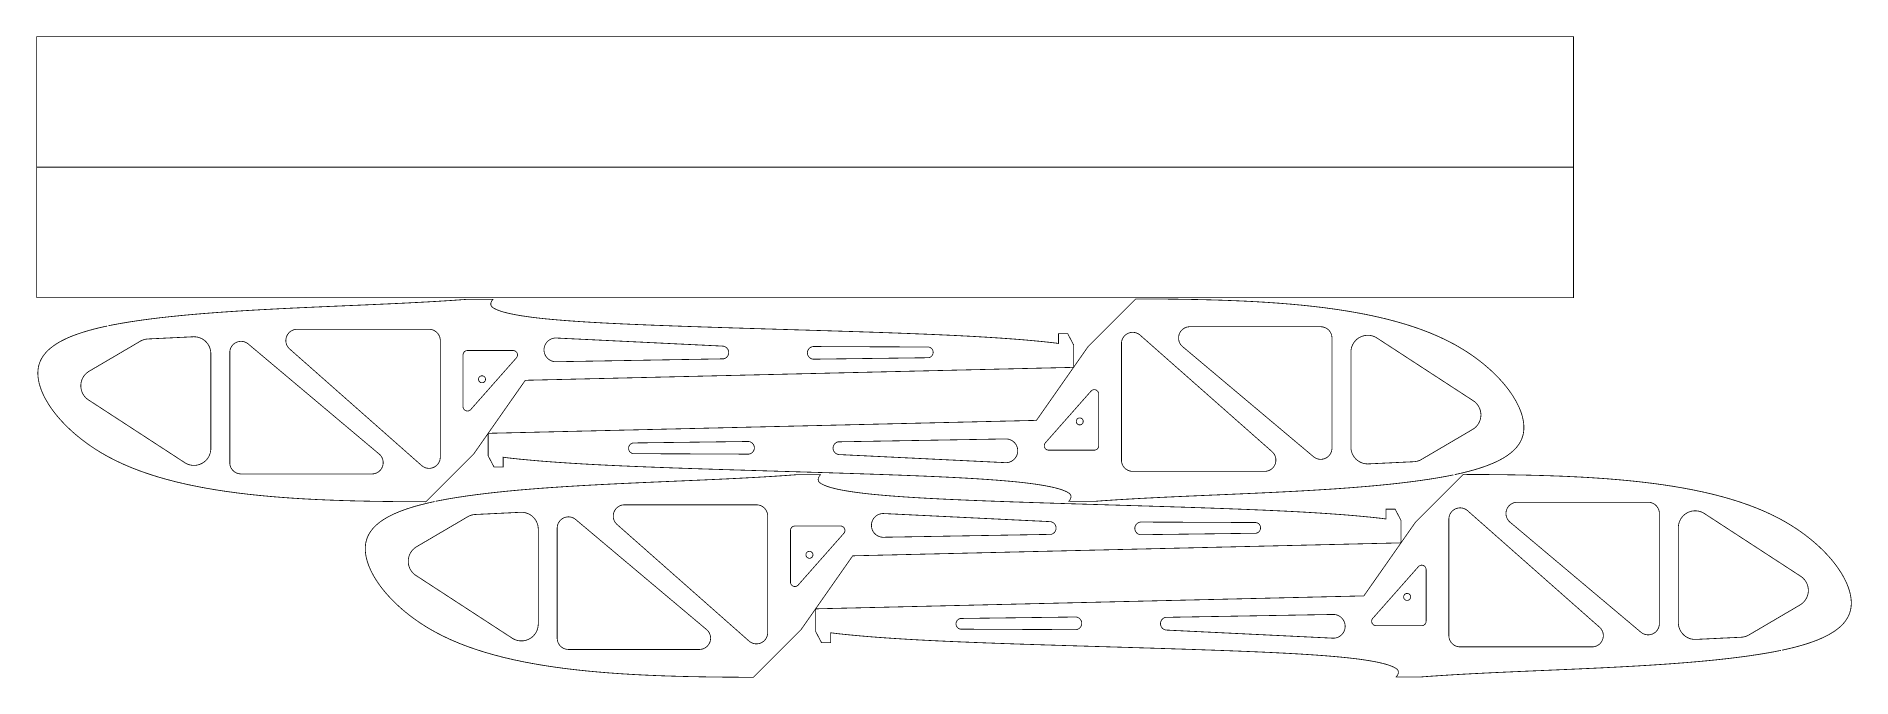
# Model space of a CAD drawing. Extents: x 0 to 807, y 0 to 285.
import ezdxf

# ---------------------------------------------------------------- set-up
doc = ezdxf.new("R2010")
doc.units = 0
doc.layers.get('0').update_dxf_attribs({"linetype": 'CONTINUOUS'})

msp = doc.modelspace()

# ---------------------------------------------------------------- linework, layer by layer
at = {"color": 0, "const_width": 0.35278}
for points in [[(0.17638, 226.851), (683.178, 226.851), (683.178, 284.851), (0.17638, 284.851), (0.17638, 168.851)], [(683.178, 226.851), (683.178, 168.851), (0.17638, 168.851)], [(31.9772, 156.382), (32.2933, 156.447), (32.6107, 156.511), (32.9293, 156.576), (33.2492, 156.64), (33.5701, 156.704), (33.8925, 156.768), (34.216, 156.831), (34.5406, 156.893), (34.8665, 156.956), (35.1936, 157.018), (35.5218, 157.079), (35.8513, 157.14), (36.1818, 157.201), (36.5136, 157.263), (36.8467, 157.322), (37.1808, 157.382), (37.516, 157.442), (37.8525, 157.501), (38.19, 157.56), (38.5288, 157.618), (38.8686, 157.676), (39.2096, 157.733), (39.5517, 157.792), (39.8949, 157.849), (40.2392, 157.906), (40.5846, 157.962), (40.9311, 158.018), (41.2788, 158.074), (41.6275, 158.129), (41.9772, 158.185), (46.1885, 158.814), (50.5407, 159.403), (55.0249, 159.953), (59.6314, 160.465), (64.3513, 160.944), (69.175, 161.392), (74.0935, 161.81), (79.0972, 162.199), (84.1771, 162.563), (89.3236, 162.904), (94.5278, 163.224), (99.7801, 163.524), (105.071, 163.807), (110.392, 164.076), (115.733, 164.333), (121.086, 164.581), (126.44, 164.819), (131.786, 165.051), (137.116, 165.281), (142.419, 165.508), (147.688, 165.736), (152.911, 165.968), (158.081, 166.204), (163.188, 166.447), (168.221, 166.701), (173.174, 166.965), (178.035, 167.244), (182.794, 167.539), (187.446, 167.851), (191.978, 168.185), (202.946, 168.185), (202.893, 168.119), (202.84, 168.054), (202.789, 167.989), (202.739, 167.924), (202.69, 167.858), (202.642, 167.792), (202.596, 167.726), (202.55, 167.66), (202.507, 167.593), (202.464, 167.526), (202.422, 167.46), (202.383, 167.393), (202.344, 167.326), (202.308, 167.26), (202.274, 167.193), (202.24, 167.125), (202.208, 167.058), (202.179, 166.992), (202.15, 166.924), (202.125, 166.857), (202.1, 166.789), (202.078, 166.722), (202.058, 166.654), (202.04, 166.587), (202.024, 166.521), (202.01, 166.453), (201.999, 166.386), (201.989, 166.318), (201.982, 166.251), (201.978, 166.185), (201.976, 166.146), (201.975, 166.108), (201.975, 166.069), (201.975, 166.032), (201.976, 165.994), (201.979, 165.956), (201.982, 165.918), (201.986, 165.881), (201.99, 165.844), (201.996, 165.807), (202.001, 165.769), (202.008, 165.733), (202.015, 165.696), (202.024, 165.66), (202.033, 165.624), (202.043, 165.587), (202.054, 165.551), (202.065, 165.517), (202.078, 165.481), (202.09, 165.446), (202.104, 165.411), (202.118, 165.376), (202.135, 165.343), (202.15, 165.308), (202.167, 165.275), (202.185, 165.242), (202.204, 165.208), (202.224, 165.175), (202.243, 165.143), (202.264, 165.111), (202.286, 165.079), (202.308, 165.047), (202.332, 165.017), (202.357, 164.986), (202.382, 164.956), (202.407, 164.925), (202.433, 164.896), (202.461, 164.865), (202.489, 164.836), (202.518, 164.807), (202.547, 164.779), (202.576, 164.75), (202.607, 164.722), (202.639, 164.694), (202.671, 164.667), (202.703, 164.639), (202.736, 164.612), (202.769, 164.585), (202.804, 164.558), (202.839, 164.532), (202.874, 164.506), (202.91, 164.481), (202.946, 164.454), (202.983, 164.429), (203.021, 164.403), (203.058, 164.378), (203.097, 164.353), (203.135, 164.328), (203.175, 164.303), (203.214, 164.279), (203.254, 164.254), (203.294, 164.229), (203.335, 164.206), (203.375, 164.182), (203.417, 164.158), (203.458, 164.135), (203.5, 164.111), (203.543, 164.087), (203.585, 164.064), (203.628, 164.04), (203.672, 164.018), (203.715, 163.994), (203.76, 163.971), (203.803, 163.949), (203.847, 163.926), (203.893, 163.904), (203.938, 163.881), (203.983, 163.858), (204.029, 163.836), (204.075, 163.814), (204.121, 163.793), (204.167, 163.771), (204.214, 163.749), (204.261, 163.726), (204.308, 163.706), (204.356, 163.683), (204.403, 163.663), (204.45, 163.64), (204.499, 163.619), (204.547, 163.599), (204.596, 163.578), (204.644, 163.556), (204.694, 163.535), (204.746, 163.513), (204.796, 163.492), (204.847, 163.469), (204.899, 163.449), (204.95, 163.426), (205.003, 163.406), (205.054, 163.385), (205.107, 163.364), (205.158, 163.342), (205.211, 163.321), (205.264, 163.3), (205.318, 163.279), (205.371, 163.258), (205.424, 163.239), (205.478, 163.218), (205.532, 163.197), (205.586, 163.176), (205.64, 163.157), (205.694, 163.136), (205.75, 163.117), (205.804, 163.096), (205.86, 163.076), (205.915, 163.056), (205.971, 163.036), (206.026, 163.017), (206.082, 162.997), (206.138, 162.978), (206.194, 162.958), (206.251, 162.939), (206.308, 162.919), (206.422, 162.881), (206.538, 162.843), (206.653, 162.804), (206.769, 162.767), (206.888, 162.731), (207.006, 162.693), (207.125, 162.657), (207.244, 162.621), (207.365, 162.585), (207.487, 162.55), (207.61, 162.514), (207.732, 162.479), (207.856, 162.444), (207.981, 162.41), (208.106, 162.375), (208.231, 162.342), (208.358, 162.308), (208.485, 162.275), (208.612, 162.242), (208.742, 162.208), (208.871, 162.176), (209, 162.143), (209.131, 162.111), (209.263, 162.079), (209.394, 162.047), (209.526, 162.017), (209.66, 161.985), (209.793, 161.954), (209.928, 161.924), (210.063, 161.892), (210.197, 161.862), (210.333, 161.832), (210.469, 161.801), (210.607, 161.771), (210.744, 161.742), (210.882, 161.712), (211.021, 161.683), (211.16, 161.654), (211.3, 161.625), (211.44, 161.596), (211.581, 161.567), (211.722, 161.539), (211.864, 161.51), (212.007, 161.482), (212.15, 161.454), (212.293, 161.426), (212.438, 161.399), (212.582, 161.371), (212.726, 161.344), (212.872, 161.317), (213.018, 161.29), (213.164, 161.263), (213.311, 161.236), (213.458, 161.21), (213.606, 161.183), (213.754, 161.157), (213.903, 161.131), (214.051, 161.104), (214.201, 161.078), (214.351, 161.053), (214.501, 161.026), (214.653, 161.001), (214.804, 160.976), (214.956, 160.951), (215.108, 160.925), (215.261, 160.9), (215.414, 160.876), (215.567, 160.851), (215.721, 160.826), (215.875, 160.801), (216.031, 160.778), (216.185, 160.753), (216.34, 160.729), (216.497, 160.706), (216.653, 160.682), (216.81, 160.657), (216.967, 160.633), (217.125, 160.61), (217.283, 160.587), (217.442, 160.564), (217.6, 160.54), (217.76, 160.518), (217.919, 160.494), (218.079, 160.472), (218.239, 160.449), (218.4, 160.426), (218.561, 160.404), (218.722, 160.382), (218.885, 160.36), (219.047, 160.337), (219.199, 160.317), (219.351, 160.296), (219.503, 160.276), (219.656, 160.256), (219.81, 160.236), (219.962, 160.215), (220.117, 160.196), (220.271, 160.175), (220.425, 160.156), (220.579, 160.136), (220.735, 160.117), (220.889, 160.097), (221.044, 160.078), (221.201, 160.058), (221.357, 160.039), (221.514, 160.019), (221.671, 160.001), (221.828, 159.982), (221.985, 159.962), (222.143, 159.944), (222.3, 159.926), (222.458, 159.907), (222.617, 159.889), (222.776, 159.871), (222.935, 159.851), (223.094, 159.833), (223.254, 159.815), (223.414, 159.797), (223.575, 159.779), (223.735, 159.761), (224.081, 159.724), (224.426, 159.686), (224.774, 159.649), (225.122, 159.612), (225.472, 159.575), (225.824, 159.539), (226.176, 159.504), (226.529, 159.468), (226.885, 159.433), (227.24, 159.399), (227.597, 159.364), (227.956, 159.331), (228.315, 159.296), (228.676, 159.263), (229.037, 159.229), (229.401, 159.197), (229.765, 159.164), (230.131, 159.132), (230.496, 159.1), (230.864, 159.068), (231.232, 159.036), (231.601, 159.006), (231.972, 158.975), (232.343, 158.943), (232.717, 158.914), (233.09, 158.883), (233.464, 158.853), (233.84, 158.824), (234.217, 158.793), (234.594, 158.764), (234.972, 158.735), (235.351, 158.706), (235.732, 158.676), (236.114, 158.649), (236.496, 158.619), (236.879, 158.592), (237.264, 158.563), (237.649, 158.535), (238.035, 158.507), (238.421, 158.479), (238.81, 158.453), (239.197, 158.425), (239.588, 158.399), (239.978, 158.371), (240.369, 158.344), (240.761, 158.318), (241.154, 158.292), (241.549, 158.265), (241.943, 158.24), (242.339, 158.214), (242.735, 158.188), (243.132, 158.163), (243.529, 158.138), (243.928, 158.112), (244.328, 158.087), (244.728, 158.063), (245.129, 158.038), (245.532, 158.014), (245.933, 157.989), (246.338, 157.965), (246.742, 157.942), (247.146, 157.918), (247.551, 157.894), (247.958, 157.871), (248.365, 157.847), (248.774, 157.825), (249.182, 157.801), (249.592, 157.779), (250.001, 157.757), (250.411, 157.735), (250.824, 157.712), (251.235, 157.69), (251.649, 157.668), (252.061, 157.646), (252.475, 157.624), (252.89, 157.603), (253.306, 157.581), (253.722, 157.56), (254.139, 157.539), (254.556, 157.518), (254.974, 157.497), (255.393, 157.476), (255.813, 157.456), (256.232, 157.435), (256.653, 157.414), (257.074, 157.393), (257.496, 157.374), (257.918, 157.353), (258.34, 157.333), (258.764, 157.313), (259.189, 157.293), (259.614, 157.274), (260.039, 157.254), (260.465, 157.235), (260.892, 157.214), (261.318, 157.196), (261.746, 157.176), (262.174, 157.157), (262.603, 157.138), (263.032, 157.118), (263.463, 157.1), (263.893, 157.081), (264.324, 157.061), (264.754, 157.043), (265.186, 157.024), (265.619, 157.006), (266.053, 156.987), (266.486, 156.968), (266.919, 156.95), (267.354, 156.932), (267.789, 156.914), (268.225, 156.896), (268.661, 156.878), (269.097, 156.86), (269.535, 156.842), (269.972, 156.824), (270.41, 156.806), (270.849, 156.789), (271.287, 156.771), (271.726, 156.753), (272.165, 156.736), (272.606, 156.718), (273.047, 156.701), (273.487, 156.683), (273.929, 156.667), (274.371, 156.65), (274.814, 156.632), (275.257, 156.615), (275.7, 156.599), (276.143, 156.582), (276.588, 156.564), (277.032, 156.547), (277.476, 156.531), (277.922, 156.514), (278.368, 156.497), (278.814, 156.481), (279.26, 156.464), (279.707, 156.449), (280.154, 156.432), (280.601, 156.415), (281.049, 156.399), (281.497, 156.382), (281.946, 156.367), (282.396, 156.35), (282.844, 156.333), (283.294, 156.318), (283.744, 156.301), (284.194, 156.286), (284.646, 156.269), (285.097, 156.254), (285.549, 156.237), (286.422, 156.207), (287.299, 156.176), (288.175, 156.146), (289.053, 156.115), (289.933, 156.086), (290.813, 156.056), (291.694, 156.026), (292.576, 155.996), (293.461, 155.967), (294.344, 155.938), (295.231, 155.907), (296.117, 155.878), (297.004, 155.849), (297.893, 155.819), (298.782, 155.79), (299.671, 155.763), (300.563, 155.733), (301.454, 155.704), (302.346, 155.676), (303.239, 155.647), (304.133, 155.619), (305.028, 155.59), (305.924, 155.563), (306.819, 155.535), (307.715, 155.506), (308.612, 155.478), (309.51, 155.45), (310.408, 155.422), (311.307, 155.394), (312.207, 155.367), (313.106, 155.339), (314.007, 155.311), (314.907, 155.283), (315.808, 155.256), (316.71, 155.228), (317.611, 155.2), (318.514, 155.174), (319.415, 155.146), (320.318, 155.118), (321.222, 155.092), (322.125, 155.064), (323.028, 155.036), (323.932, 155.01), (324.836, 154.982), (325.74, 154.956), (326.644, 154.928), (327.549, 154.9), (328.453, 154.874), (329.357, 154.846), (330.261, 154.819), (331.165, 154.792), (332.071, 154.765), (332.975, 154.737), (333.879, 154.711), (334.783, 154.683), (335.688, 154.657), (336.592, 154.629), (337.496, 154.603), (338.4, 154.575), (339.303, 154.549), (340.207, 154.521), (341.108, 154.494), (342.01, 154.467), (342.911, 154.44), (343.813, 154.413), (344.714, 154.386), (345.614, 154.358), (346.515, 154.331), (347.414, 154.304), (348.314, 154.276), (349.213, 154.249), (350.111, 154.222), (351.01, 154.194), (351.907, 154.167), (352.804, 154.139), (353.7, 154.111), (354.596, 154.083), (355.492, 154.056), (356.386, 154.028), (357.281, 154), (358.174, 153.972), (359.067, 153.944), (359.958, 153.917), (360.849, 153.888), (361.74, 153.86), (362.629, 153.831), (363.518, 153.803), (364.407, 153.774), (365.293, 153.744), (366.179, 153.717), (367.065, 153.688), (367.95, 153.658), (368.864, 153.628), (369.776, 153.597), (370.689, 153.567), (371.6, 153.536), (372.51, 153.506), (373.418, 153.475), (374.326, 153.443), (375.232, 153.413), (376.138, 153.381), (377.04, 153.349), (377.943, 153.317), (378.843, 153.285), (379.743, 153.253), (380.642, 153.221), (381.537, 153.189), (382.433, 153.156), (383.326, 153.124), (384.218, 153.09), (385.108, 153.057), (385.997, 153.024), (386.883, 152.99), (387.769, 152.956), (388.653, 152.922), (389.533, 152.888), (390.414, 152.853), (391.292, 152.818), (392.167, 152.783), (393.042, 152.749), (393.914, 152.712), (394.783, 152.678), (395.651, 152.642), (395.964, 152.629), (396.276, 152.615), (396.589, 152.603), (396.9, 152.589), (397.213, 152.576), (397.524, 152.564), (397.835, 152.55), (398.144, 152.538), (398.456, 152.524), (398.765, 152.511), (399.075, 152.497), (399.385, 152.483), (399.694, 152.471), (400.003, 152.457), (400.311, 152.443), (400.621, 152.431), (400.928, 152.417), (401.236, 152.403), (401.543, 152.389), (401.851, 152.376), (402.158, 152.362), (402.464, 152.349), (402.771, 152.335), (403.076, 152.321), (403.382, 152.307), (403.688, 152.293), (403.993, 152.279), (404.299, 152.265), (404.603, 152.251), (404.907, 152.237), (405.211, 152.224), (405.514, 152.21), (405.818, 152.194), (406.121, 152.181), (406.424, 152.167), (406.726, 152.151), (407.028, 152.138), (407.329, 152.124), (407.631, 152.108), (407.932, 152.094), (408.232, 152.079), (408.533, 152.065), (408.832, 152.05), (409.132, 152.036), (409.432, 152.021), (409.731, 152.007), (410.028, 151.992), (410.326, 151.976), (410.624, 151.961), (410.921, 151.947), (411.218, 151.932), (411.514, 151.917), (411.81, 151.901), (412.106, 151.886), (412.4, 151.871), (412.694, 151.856), (412.989, 151.84), (413.282, 151.825), (413.575, 151.81), (413.868, 151.794), (414.014, 151.786), (414.16, 151.779), (414.306, 151.771), (414.451, 151.763), (414.597, 151.756), (414.743, 151.747), (414.888, 151.739), (415.033, 151.732), (415.178, 151.724), (415.324, 151.715), (415.468, 151.708), (415.612, 151.7), (415.757, 151.692), (415.901, 151.685), (416.046, 151.676), (416.19, 151.668), (416.335, 151.66), (416.479, 151.653), (416.622, 151.644), (416.767, 151.636), (416.91, 151.628), (417.054, 151.621), (417.197, 151.612), (417.34, 151.604), (417.483, 151.596), (417.626, 151.587), (417.769, 151.581), (417.912, 151.572), (418.056, 151.564), (418.197, 151.556), (418.34, 151.547), (418.482, 151.539), (418.625, 151.531), (418.767, 151.522), (418.908, 151.514), (419.05, 151.506), (419.192, 151.499), (419.333, 151.49), (419.475, 151.482), (419.617, 151.474), (419.758, 151.465), (419.899, 151.457), (420.04, 151.449), (420.181, 151.44), (420.322, 151.432), (420.463, 151.424), (420.603, 151.415), (420.744, 151.407), (420.885, 151.397), (421.025, 151.389), (421.165, 151.381), (421.306, 151.372), (421.446, 151.364), (421.586, 151.356), (421.865, 151.339), (422.006, 151.331), (422.144, 151.321), (422.285, 151.313), (422.424, 151.304), (422.564, 151.296), (422.703, 151.288), (422.842, 151.278), (422.982, 151.269), (423.121, 151.261), (423.26, 151.253), (423.399, 151.243), (423.537, 151.235), (423.678, 151.226), (423.817, 151.218), (424.093, 151.2), (424.232, 151.192), (424.371, 151.182), (424.647, 151.165), (424.786, 151.156), (424.925, 151.147), (425.201, 151.129), (425.339, 151.121), (425.478, 151.111), (425.615, 151.103), (425.753, 151.093), (425.892, 151.085), (426.029, 151.075), (426.167, 151.067), (426.304, 151.057), (426.442, 151.049), (426.579, 151.039), (426.717, 151.031), (426.854, 151.021), (426.992, 151.013), (427.129, 151.003), (427.267, 150.994), (427.404, 150.985), (427.54, 150.975), (427.678, 150.967), (427.814, 150.957), (427.95, 150.949), (428.088, 150.939), (428.224, 150.929), (428.36, 150.921), (428.496, 150.911), (428.631, 150.901), (428.767, 150.893), (428.903, 150.883), (429.037, 150.874), (429.172, 150.865), (429.307, 150.856), (429.442, 150.846), (429.576, 150.837), (429.71, 150.828), (429.843, 150.818), (429.978, 150.81), (430.11, 150.8), (430.243, 150.79), (430.376, 150.782), (430.508, 150.772), (430.64, 150.763), (430.768, 150.754), (430.894, 150.744), (431.022, 150.736), (431.149, 150.728), (431.275, 150.718), (431.4, 150.71), (431.526, 150.7), (431.651, 150.692), (431.776, 150.682), (431.901, 150.674), (432.025, 150.664), (432.149, 150.656), (432.272, 150.647), (432.394, 150.638), (432.518, 150.629), (432.64, 150.619), (432.763, 150.611), (432.883, 150.603), (433.004, 150.593), (433.125, 150.585), (433.246, 150.576), (433.365, 150.567), (433.485, 150.558), (433.603, 150.55), (433.722, 150.54), (433.84, 150.532), (433.957, 150.524), (434.075, 150.514), (434.19, 150.506), (434.307, 150.497), (434.425, 150.487), (434.542, 150.479), (434.658, 150.471), (434.775, 150.461), (434.89, 150.453), (435.006, 150.444), (435.121, 150.435), (435.235, 150.426), (435.349, 150.418), (435.464, 150.408), (435.576, 150.4), (435.69, 150.392), (435.804, 150.382), (435.917, 150.374), (436.029, 150.365), (436.143, 150.356), (436.256, 150.347), (436.368, 150.339), (436.481, 150.329), (436.593, 150.321), (436.706, 150.311), (436.818, 150.303), (436.931, 150.293), (437.043, 150.285), (437.157, 150.275), (437.269, 150.265), (437.382, 150.257), (437.496, 150.247), (437.61, 150.237), (437.724, 150.229), (437.838, 150.219), (437.894, 150.214), (437.95, 150.21), (438.007, 150.206), (438.063, 150.2), (438.119, 150.196), (438.176, 150.192), (438.233, 150.186), (438.29, 150.182), (438.347, 150.176), (438.404, 150.172), (438.461, 150.167), (438.518, 150.163), (438.575, 150.157), (438.633, 150.153), (438.69, 150.147), (438.749, 150.143), (438.806, 150.138), (438.864, 150.133), (438.922, 150.128), (438.981, 150.124), (439.039, 150.118), (439.097, 150.112), (439.157, 150.108), (439.215, 150.103), (439.275, 150.097), (439.333, 150.093), (439.393, 150.087), (439.453, 150.082), (439.513, 150.078), (439.572, 150.072), (439.633, 150.067), (439.696, 150.061), (439.758, 150.056), (439.821, 150.05), (439.883, 150.044), (439.947, 150.039), (440.011, 150.033), (440.074, 150.028), (440.138, 150.022), (440.203, 150.017), (440.267, 150.011), (440.332, 150.006), (440.396, 150), (440.461, 149.994), (440.526, 149.987), (440.592, 149.982), (440.657, 149.976), (440.724, 149.971), (440.79, 149.964), (440.856, 149.958), (440.922, 149.953), (440.99, 149.947), (441.057, 149.94), (441.124, 149.935), (441.192, 149.928), (441.26, 149.922), (441.328, 149.917), (441.396, 149.91), (441.465, 149.904), (441.533, 149.897), (441.603, 149.892), (441.672, 149.885), (441.739, 149.879), (441.807, 149.872), (441.875, 149.867), (441.943, 149.86), (442.011, 149.854), (442.079, 149.847), (442.147, 149.842), (442.217, 149.835), (442.285, 149.829), (442.354, 149.822), (442.422, 149.817), (442.492, 149.81), (442.56, 149.804), (442.699, 149.792), (442.767, 149.785), (442.906, 149.772), (442.974, 149.765), (443.043, 149.76), (443.111, 149.753), (443.181, 149.746), (443.249, 149.74), (443.317, 149.733), (443.386, 149.728), (443.454, 149.721), (443.521, 149.715), (443.589, 149.708), (443.657, 149.703), (443.724, 149.696), (443.793, 149.689), (443.862, 149.683), (443.931, 149.676), (444, 149.671), (444.068, 149.664), (444.135, 149.657), (444.203, 149.651), (444.269, 149.644), (444.336, 149.639), (444.403, 149.632), (444.468, 149.626), (444.533, 149.621), (444.599, 149.614), (444.662, 149.608), (444.726, 149.603), (444.79, 149.596), (444.853, 149.59), (444.915, 149.585), (444.976, 149.579), (445.037, 149.572), (445.099, 149.567), (445.158, 149.561), (445.218, 149.556), (445.276, 149.55), (445.335, 149.544), (445.392, 149.539), (445.449, 149.535), (445.504, 149.529), (445.56, 149.524), (445.614, 149.518), (445.668, 149.514), (445.693, 149.511), (445.719, 149.508), (445.744, 149.506), (445.769, 149.504), (445.794, 149.501), (445.819, 149.499), (445.843, 149.497), (445.868, 149.494), (445.892, 149.492), (445.917, 149.49), (445.94, 149.487), (445.964, 149.485), (445.987, 149.483), (446.01, 149.481), (446.033, 149.479), (446.056, 149.476), (446.078, 149.475), (446.1, 149.472), (446.122, 149.469), (446.144, 149.468), (446.167, 149.467), (446.188, 149.464), (446.208, 149.462), (446.229, 149.46), (446.25, 149.458), (446.271, 149.456), (446.292, 149.454), (446.311, 149.453), (446.331, 149.45), (446.351, 149.449), (446.371, 149.446), (446.39, 149.444), (446.41, 149.443), (446.429, 149.44), (446.449, 149.439), (446.467, 149.438), (446.485, 149.436), (446.503, 149.433), (446.521, 149.432), (446.539, 149.431), (446.556, 149.429), (446.574, 149.428), (446.59, 149.425), (446.607, 149.424), (446.622, 149.422), (446.639, 149.421), (446.654, 149.419), (446.669, 149.418), (446.685, 149.417), (446.7, 149.415), (446.714, 149.414), (446.728, 149.413), (446.742, 149.411), (446.756, 149.41), (446.769, 149.408), (446.782, 149.407), (446.794, 149.406), (446.807, 149.404), (446.819, 149.404), (446.831, 149.403), (446.842, 149.401), (446.847, 149.401), (446.853, 149.4), (446.858, 149.4), (446.864, 149.399), (446.868, 149.399), (446.874, 149.399), (446.879, 149.397), (446.883, 149.397), (446.888, 149.397), (446.893, 149.396), (446.897, 149.396), (446.903, 149.396), (446.907, 149.394), (446.911, 149.394), (446.915, 149.394), (446.919, 149.394), (446.924, 149.393), (446.928, 149.393), (446.932, 149.393), (446.936, 149.392), (446.94, 149.392), (446.943, 149.392), (446.947, 149.392), (446.95, 149.39), (446.954, 149.39), (446.957, 149.39), (446.961, 149.39), (446.964, 149.389), (446.967, 149.389), (446.969, 149.389), (446.974, 149.389), (446.976, 149.389), (446.979, 149.388), (446.982, 149.388), (446.985, 149.388), (446.986, 149.388), (446.989, 149.388), (446.992, 149.386), (446.994, 149.386), (446.996, 149.386), (446.999, 149.386), (447, 149.386), (447.003, 149.386), (447.004, 149.386), (447.006, 149.385), (447.008, 149.385), (447.01, 149.385), (447.011, 149.385), (447.013, 149.385), (447.014, 149.385), (447.017, 149.385), (447.018, 149.385), (447.019, 149.383), (447.021, 149.383), (447.022, 149.383), (447.024, 149.383), (447.024, 149.383), (447.025, 149.383), (447.026, 149.383), (447.029, 149.383), (447.031, 149.383), (447.033, 149.382), (447.035, 149.382), (447.036, 149.382), (447.037, 149.382), (447.039, 149.382), (447.04, 149.382), (447.042, 149.382), (447.043, 149.382), (447.044, 149.381), (447.046, 149.381), (447.049, 149.381), (447.05, 149.381), (447.051, 149.381), (447.053, 149.381), (447.056, 149.381), (447.057, 149.379), (447.06, 149.379), (447.061, 149.379), (447.063, 149.379), (447.065, 149.379), (447.067, 149.379), (447.069, 149.379), (447.072, 149.378), (447.075, 149.378), (447.076, 149.378), (447.079, 149.378), (447.082, 149.376), (447.085, 149.376), (447.088, 149.376), (447.092, 149.376), (447.094, 149.376), (447.097, 149.375), (447.101, 149.375), (447.104, 149.375), (447.108, 149.375), (447.111, 149.374), (447.115, 149.374), (447.119, 149.374), (447.124, 149.372), (447.128, 149.372), (447.132, 149.372), (447.136, 149.371), (447.14, 149.371), (447.144, 149.371), (447.149, 149.369), (447.154, 149.369), (447.158, 149.369), (447.162, 149.368), (447.168, 149.368), (447.172, 149.368), (447.178, 149.367), (447.183, 149.367), (447.189, 149.365), (447.193, 149.365), (447.204, 149.364), (447.215, 149.362), (447.226, 149.361), (447.237, 149.361), (447.249, 149.36), (447.261, 149.358), (447.274, 149.357), (447.286, 149.356), (447.299, 149.354), (447.313, 149.353), (447.326, 149.351), (447.339, 149.35), (447.354, 149.349), (447.368, 149.347), (447.382, 149.346), (447.397, 149.343), (447.412, 149.342), (447.428, 149.34), (447.443, 149.339), (447.46, 149.337), (447.475, 149.335), (447.492, 149.333), (447.508, 149.332), (447.525, 149.331), (447.543, 149.328), (447.56, 149.326), (447.578, 149.325), (447.596, 149.322), (447.614, 149.321), (447.632, 149.319), (447.65, 149.317), (447.668, 149.315), (447.688, 149.313), (447.706, 149.311), (447.724, 149.31), (447.743, 149.307), (447.763, 149.306), (447.782, 149.303), (447.801, 149.301), (447.821, 149.299), (447.842, 149.297), (447.861, 149.294), (447.882, 149.293), (447.903, 149.29), (447.922, 149.288), (447.944, 149.286), (447.965, 149.283), (447.986, 149.282), (448.007, 149.279), (448.029, 149.276), (448.051, 149.275), (448.072, 149.272), (448.094, 149.269), (448.117, 149.268), (448.139, 149.265), (448.162, 149.263), (448.185, 149.261), (448.207, 149.258), (448.231, 149.256), (448.254, 149.253), (448.276, 149.25), (448.328, 149.246), (448.379, 149.24), (448.431, 149.235), (448.482, 149.229), (448.535, 149.224), (448.589, 149.218), (448.642, 149.212), (448.696, 149.206), (448.751, 149.2), (448.806, 149.194), (448.861, 149.189), (448.917, 149.183), (448.972, 149.176), (449.029, 149.171), (449.086, 149.165), (449.143, 149.158), (449.2, 149.153), (449.257, 149.146), (449.314, 149.14), (449.372, 149.135), (449.429, 149.128), (449.486, 149.122), (449.66, 149.103), (449.718, 149.097), (449.775, 149.09), (449.832, 149.085), (449.89, 149.078), (449.947, 149.072), (450.004, 149.067), (450.058, 149.06), (450.114, 149.054), (450.168, 149.049), (450.222, 149.042), (450.276, 149.036), (450.329, 149.031), (450.383, 149.025), (450.436, 149.019), (450.489, 149.013), (450.542, 149.007), (450.593, 149.001), (450.646, 148.996), (450.697, 148.99), (450.749, 148.985), (450.799, 148.979), (450.849, 148.974), (450.899, 148.968), (450.949, 148.962), (450.999, 148.957), (451.047, 148.951), (451.094, 148.946), (451.143, 148.94), (451.19, 148.936), (451.237, 148.931), (451.283, 148.925), (451.329, 148.919), (451.375, 148.915), (451.419, 148.91), (451.464, 148.904), (451.507, 148.9), (451.551, 148.894), (451.596, 148.89), (451.639, 148.885), (451.682, 148.879), (451.724, 148.875), (451.765, 148.869), (451.806, 148.865), (451.847, 148.861), (451.886, 148.856), (451.926, 148.851), (451.965, 148.847), (452.003, 148.842), (452.042, 148.837), (452.079, 148.833), (452.115, 148.829), (452.153, 148.825), (452.189, 148.819), (452.225, 148.815), (452.26, 148.811), (452.294, 148.807), (452.329, 148.803), (452.364, 148.799), (452.399, 148.794), (452.432, 148.79), (452.465, 148.786), (452.499, 148.782), (452.532, 148.778), (452.564, 148.774), (452.596, 148.769), (452.629, 148.765), (452.661, 148.761), (452.692, 148.758), (452.722, 148.754), (452.753, 148.75), (452.782, 148.746), (452.813, 148.742), (452.842, 148.739), (452.872, 148.735), (452.901, 148.731), (452.931, 148.726), (452.961, 148.722), (452.99, 148.719), (453.019, 148.715), (453.076, 148.707), (453.106, 148.703), (453.135, 148.7), (453.192, 148.692), (453.221, 148.688), (453.25, 148.685), (453.278, 148.681), (453.307, 148.676), (453.335, 148.672), (453.364, 148.668), (453.392, 148.665), (453.421, 148.661), (453.45, 148.657), (453.478, 148.653), (453.507, 148.649), (453.535, 148.644), (453.565, 148.64), (453.594, 148.636), (453.624, 148.632), (453.654, 148.628), (453.683, 148.624), (453.713, 148.619), (453.743, 148.615), (453.772, 148.611), (453.8, 148.608), (453.829, 148.604), (453.857, 148.6), (453.886, 148.596), (453.912, 148.592), (453.94, 148.587), (453.967, 148.585), (453.993, 148.581), (454.019, 148.578), (454.044, 148.574), (454.068, 148.571), (454.092, 148.567), (454.115, 148.564), (454.138, 148.561), (454.158, 148.558), (454.179, 148.556), (454.199, 148.553), (454.218, 148.55), (454.236, 148.549), (454.253, 148.546), (454.268, 148.544), (454.283, 148.542), (454.296, 148.54), (454.296, 152.918), (458.361, 152.918), (460.978, 147.918), (460.978, 137.918), (217.311, 132.164), (194.368, 99.3978), (173.154, 78.1844), (167.642, 78.2054), (162.149, 78.2415), (156.678, 78.296), (151.233, 78.3719), (145.821, 78.4725), (140.442, 78.6007), (135.101, 78.7599), (129.803, 78.9532), (124.552, 79.1836), (119.35, 79.4543), (114.203, 79.7686), (109.115, 80.1294), (104.088, 80.5401), (99.1276, 81.0038), (94.2374, 81.5233), (89.4211, 82.1022), (84.6828, 82.7435), (80.0264, 83.4501), (75.4558, 84.2256), (70.9751, 85.0726), (66.5883, 85.9949), (62.2992, 86.995), (58.1117, 88.0764), (54.0297, 89.2421), (50.0574, 90.4953), (46.1985, 91.8393), (42.4571, 93.2771), (38.8372, 94.8117), (35.3425, 96.4465), (31.9772, 98.1846), (31.0547, 98.6922), (30.1429, 99.2081), (29.2419, 99.7319), (28.3519, 100.263), (27.4731, 100.802), (26.6054, 101.348), (25.7493, 101.901), (24.9049, 102.461), (24.0721, 103.027), (23.2511, 103.6), (22.4424, 104.178), (21.6457, 104.762), (20.8614, 105.351), (20.0896, 105.946), (19.3304, 106.545), (18.584, 107.15), (17.8507, 107.758), (17.1304, 108.371), (16.4233, 108.988), (15.7297, 109.609), (15.0496, 110.233), (14.3832, 110.86), (13.7307, 111.491), (13.0922, 112.124), (12.4679, 112.759), (11.8578, 113.397), (11.2623, 114.037), (10.6813, 114.678), (10.1151, 115.321), (9.56381, 115.965), (9.02761, 116.61), (8.78256, 116.912), (8.54085, 117.213), (8.30246, 117.515), (8.06749, 117.817), (7.83583, 118.118), (7.60758, 118.42), (7.38276, 118.722), (7.16135, 119.024), (6.94342, 119.326), (6.72885, 119.627), (6.51779, 119.929), (6.31022, 120.231), (6.10612, 120.532), (5.9056, 120.833), (5.70856, 121.134), (5.51503, 121.435), (5.32508, 121.736), (5.13872, 122.036), (4.95594, 122.336), (4.77675, 122.636), (4.60124, 122.935), (4.42931, 123.234), (4.26101, 123.533), (4.0964, 123.831), (3.93549, 124.129), (3.77826, 124.426), (3.62472, 124.723), (3.47493, 125.02), (3.32889, 125.315), (3.18658, 125.611), (3.03831, 125.926), (2.89438, 126.241), (2.75483, 126.556), (2.61968, 126.869), (2.48888, 127.182), (2.36257, 127.494), (2.24067, 127.805), (2.12326, 128.115), (2.01031, 128.424), (1.90186, 128.732), (1.7979, 129.039), (1.69857, 129.346), (1.60374, 129.651), (1.51351, 129.955), (1.42785, 130.258), (1.34684, 130.56), (1.27045, 130.86), (1.19873, 131.16), (1.13167, 131.458), (1.06928, 131.755), (1.01166, 132.051), (0.95871, 132.345), (0.91059, 132.638), (0.86719, 132.93), (0.82856, 133.22), (0.79481, 133.508), (0.76584, 133.796), (0.7417, 134.081), (0.72249, 134.365), (0.70812, 134.648), (0.69868, 134.929), (0.69596, 135.06), (0.69428, 135.19), (0.69368, 135.32), (0.69423, 135.449), (0.6958, 135.578), (0.69846, 135.707), (0.70215, 135.835), (0.70698, 135.963), (0.71289, 136.091), (0.71989, 136.218), (0.72797, 136.345), (0.73714, 136.471), (0.7474, 136.597), (0.75874, 136.723), (0.77116, 136.848), (0.78467, 136.973), (0.79932, 137.098), (0.81505, 137.222), (0.83187, 137.345), (0.84983, 137.469), (0.86887, 137.592), (0.889, 137.714), (0.91021, 137.836), (0.93256, 137.958), (0.95605, 138.079), (0.98063, 138.199), (1.00629, 138.32), (1.03309, 138.44), (1.06098, 138.559), (1.09006, 138.678), (1.12017, 138.797), (1.15267, 138.919), (1.18631, 139.042), (1.22119, 139.163), (1.25727, 139.285), (1.29454, 139.406), (1.33301, 139.525), (1.37261, 139.646), (1.41347, 139.765), (1.45546, 139.883), (1.49864, 140.001), (1.54297, 140.119), (1.58854, 140.237), (1.63525, 140.354), (1.68311, 140.471), (1.73215, 140.587), (1.78239, 140.703), (1.83371, 140.818), (1.88624, 140.933), (1.93994, 141.047), (1.99479, 141.161), (2.05078, 141.275), (2.10792, 141.388), (2.16618, 141.5), (2.22558, 141.612), (2.28618, 141.725), (2.34787, 141.836), (2.41069, 141.947), (2.47467, 142.057), (2.53976, 142.167), (2.60601, 142.276), (2.67339, 142.386), (2.81364, 142.606), (2.9585, 142.825), (3.10792, 143.042), (3.26193, 143.257), (3.42051, 143.469), (3.58365, 143.682), (3.75131, 143.892), (3.92339, 144.1), (4.10004, 144.306), (4.28108, 144.511), (4.46658, 144.714), (4.65653, 144.915), (4.85086, 145.115), (5.04953, 145.314), (5.25261, 145.51), (5.46007, 145.706), (5.67176, 145.899), (5.88786, 146.09), (6.10818, 146.281), (6.33279, 146.468), (6.56164, 146.656), (6.79471, 146.84), (7.03201, 147.025), (7.27344, 147.207), (7.5191, 147.388), (7.76893, 147.567), (8.02285, 147.744), (8.28093, 147.921), (8.54303, 148.096), (8.80925, 148.268), (9.08404, 148.443), (9.36296, 148.615), (9.646, 148.788), (9.93321, 148.957), (10.2245, 149.125), (10.5199, 149.292), (10.8193, 149.458), (11.1229, 149.622), (11.4304, 149.785), (11.742, 149.946), (12.0575, 150.106), (12.377, 150.264), (12.7004, 150.419), (13.0278, 150.575), (13.3591, 150.729), (13.6942, 150.882), (14.0332, 151.033), (14.3761, 151.183), (14.7228, 151.332), (15.0733, 151.479), (15.4276, 151.625), (15.7856, 151.769), (16.1474, 151.913), (16.5129, 152.054), (16.8821, 152.196), (17.255, 152.335), (17.6315, 152.472), (18.0117, 152.61), (18.3954, 152.744), (18.7829, 152.879), (19.1739, 153.013), (19.5551, 153.14), (19.9397, 153.267), (20.3276, 153.392), (20.7189, 153.515), (21.1133, 153.639), (21.511, 153.761), (21.9119, 153.882), (22.316, 154.001), (22.7232, 154.119), (23.1338, 154.237), (23.5472, 154.354), (23.9639, 154.469), (24.3838, 154.585), (24.8065, 154.697), (25.2325, 154.81), (25.6615, 154.922), (26.0935, 155.032), (26.5285, 155.142), (26.9665, 155.25), (27.4076, 155.357), (27.8515, 155.464), (28.2985, 155.569), (28.7483, 155.675), (29.201, 155.778), (29.6565, 155.881), (30.1151, 155.983), (30.5764, 156.083), (31.0406, 156.183), (31.5075, 156.283)], [(629.814, 90.1392), (629.497, 90.0738), (629.181, 90.0087), (628.861, 89.9442), (628.542, 89.88), (628.221, 89.8163), (627.899, 89.7528), (627.575, 89.6897), (627.25, 89.6269), (626.924, 89.5646), (626.597, 89.5026), (626.269, 89.4411), (625.939, 89.3799), (625.608, 89.3189), (625.276, 89.2585), (624.944, 89.1982), (624.61, 89.1383), (624.275, 89.0789), (623.939, 89.0197), (623.601, 88.961), (623.262, 88.9025), (622.922, 88.8443), (622.581, 88.7865), (622.239, 88.7292), (621.896, 88.6719), (621.551, 88.6151), (621.206, 88.5586), (620.86, 88.5025), (620.512, 88.4467), (620.164, 88.3911), (619.814, 88.3358), (615.603, 87.7065), (611.25, 87.1181), (606.765, 86.5682), (602.16, 86.0547), (597.439, 85.5756), (592.615, 85.1285), (587.697, 84.7113), (582.693, 84.3217), (577.614, 83.9576), (572.467, 83.6169), (567.262, 83.2974), (562.011, 82.9968), (556.719, 82.7131), (551.399, 82.4438), (546.057, 82.1869), (540.706, 81.9403), (535.351, 81.7017), (530.004, 81.4689), (524.675, 81.2399), (519.371, 81.0122), (514.103, 80.7839), (508.879, 80.5526), (503.71, 80.3163), (498.603, 80.0726), (493.569, 79.8196), (488.617, 79.5549), (483.757, 79.2763), (478.996, 78.9818), (474.344, 78.669), (469.814, 78.3358), (458.844, 78.3358), (458.897, 78.4008), (458.95, 78.466), (459.001, 78.5314), (459.051, 78.5969), (459.1, 78.6628), (459.149, 78.7286), (459.196, 78.7947), (459.24, 78.861), (459.285, 78.9274), (459.326, 78.9939), (459.368, 79.0606), (459.408, 79.1272), (459.446, 79.194), (459.483, 79.261), (459.518, 79.3279), (459.551, 79.395), (459.582, 79.4622), (459.613, 79.5293), (459.64, 79.5965), (459.667, 79.6638), (459.69, 79.7311), (459.713, 79.7983), (459.733, 79.8657), (459.751, 79.9329), (459.767, 80.0001), (459.781, 80.0675), (459.792, 80.1346), (459.801, 80.2018), (459.808, 80.2689), (459.814, 80.3358), (459.815, 80.3742), (459.815, 80.4125), (459.815, 80.4506), (459.815, 80.4886), (459.814, 80.5265), (459.811, 80.5643), (459.808, 80.6019), (459.806, 80.6393), (459.8, 80.6767), (459.796, 80.7138), (459.789, 80.7507), (459.782, 80.7875), (459.775, 80.8242), (459.767, 80.8606), (459.758, 80.8967), (459.747, 80.9326), (459.738, 80.9685), (459.726, 81.004), (459.714, 81.0392), (459.7, 81.0743), (459.686, 81.109), (459.672, 81.1436), (459.657, 81.1778), (459.64, 81.2118), (459.624, 81.2456), (459.606, 81.2789), (459.588, 81.3119), (459.568, 81.3447), (459.547, 81.3772), (459.526, 81.4093), (459.504, 81.4413), (459.482, 81.4726), (459.458, 81.5038), (459.435, 81.5346), (459.41, 81.5651), (459.383, 81.5953), (459.357, 81.6251), (459.331, 81.6547), (459.301, 81.6839), (459.274, 81.7129), (459.244, 81.7415), (459.214, 81.77), (459.183, 81.7982), (459.153, 81.8261), (459.121, 81.8538), (459.088, 81.8811), (459.054, 81.9082), (459.021, 81.9351), (458.986, 81.9618), (458.951, 81.9883), (458.917, 82.0144), (458.881, 82.0406), (458.844, 82.0664), (458.807, 82.0919), (458.771, 82.1174), (458.732, 82.1426), (458.694, 82.1678), (458.656, 82.1926), (458.617, 82.2174), (458.576, 82.2419), (458.537, 82.2664), (458.497, 82.2907), (458.456, 82.3147), (458.415, 82.3388), (458.374, 82.3626), (458.332, 82.3864), (458.29, 82.41), (458.249, 82.4335), (458.206, 82.4568), (458.162, 82.48), (458.119, 82.5031), (458.075, 82.5261), (458.032, 82.5489), (457.988, 82.5717), (457.943, 82.5943), (457.899, 82.6168), (457.853, 82.6393), (457.808, 82.6617), (457.762, 82.6839), (457.717, 82.706), (457.671, 82.7279), (457.624, 82.7499), (457.576, 82.7718), (457.531, 82.7935), (457.483, 82.8151), (457.436, 82.8367), (457.387, 82.8582), (457.34, 82.8796), (457.292, 82.9008), (457.244, 82.9221), (457.196, 82.9432), (457.147, 82.9643), (457.096, 82.9861), (457.046, 83.0076), (456.994, 83.0293), (456.943, 83.0508), (456.892, 83.0722), (456.84, 83.0936), (456.789, 83.1149), (456.736, 83.136), (456.685, 83.1572), (456.632, 83.1782), (456.579, 83.1992), (456.526, 83.22), (456.474, 83.2408), (456.419, 83.2615), (456.367, 83.2822), (456.313, 83.3028), (456.258, 83.3232), (456.206, 83.3436), (456.15, 83.364), (456.096, 83.3842), (456.042, 83.4044), (455.986, 83.4244), (455.932, 83.4444), (455.876, 83.4644), (455.821, 83.4842), (455.765, 83.504), (455.708, 83.5236), (455.653, 83.5432), (455.596, 83.5628), (455.539, 83.5821), (455.483, 83.6015), (455.368, 83.6399), (455.253, 83.6779), (455.137, 83.7157), (455.021, 83.7532), (454.903, 83.7903), (454.785, 83.8271), (454.665, 83.8635), (454.546, 83.8997), (454.425, 83.9356), (454.304, 83.9711), (454.182, 84.0064), (454.058, 84.0414), (453.935, 84.0761), (453.811, 84.1106), (453.685, 84.1449), (453.56, 84.1788), (453.433, 84.2124), (453.306, 84.2458), (453.178, 84.2789), (453.05, 84.3118), (452.919, 84.3444), (452.79, 84.3768), (452.66, 84.409), (452.529, 84.441), (452.397, 84.4728), (452.264, 84.5042), (452.132, 84.5354), (451.997, 84.5665), (451.864, 84.5975), (451.729, 84.6282), (451.593, 84.6586), (451.457, 84.6889), (451.321, 84.719), (451.183, 84.749), (451.046, 84.7787), (450.908, 84.8082), (450.769, 84.8376), (450.631, 84.8668), (450.49, 84.8958), (450.35, 84.9246), (450.21, 84.9533), (450.068, 84.9818), (449.926, 85.0101), (449.783, 85.0382), (449.642, 85.0663), (449.497, 85.094), (449.354, 85.1218), (449.21, 85.1493), (449.064, 85.1765), (448.919, 85.2039), (448.774, 85.2308), (448.626, 85.2578), (448.481, 85.2844), (448.333, 85.3111), (448.185, 85.3375), (448.037, 85.3639), (447.888, 85.3901), (447.739, 85.4161), (447.589, 85.4421), (447.439, 85.4678), (447.289, 85.4935), (447.138, 85.519), (446.986, 85.5444), (446.835, 85.5697), (446.683, 85.5947), (446.531, 85.6199), (446.376, 85.6446), (446.224, 85.6694), (446.069, 85.694), (445.915, 85.7185), (445.761, 85.7429), (445.606, 85.7672), (445.45, 85.7913), (445.294, 85.8153), (445.138, 85.8392), (444.981, 85.8629), (444.824, 85.8867), (444.665, 85.9101), (444.508, 85.9335), (444.35, 85.9568), (444.19, 85.98), (444.032, 86.0031), (443.872, 86.026), (443.711, 86.0487), (443.551, 86.0714), (443.39, 86.094), (443.229, 86.1165), (443.068, 86.1389), (442.906, 86.1611), (442.744, 86.1832), (442.592, 86.2037), (442.44, 86.2242), (442.287, 86.2446), (442.135, 86.2649), (441.982, 86.285), (441.828, 86.305), (441.675, 86.325), (441.521, 86.3449), (441.367, 86.3646), (441.211, 86.3843), (441.057, 86.4039), (440.901, 86.4235), (440.746, 86.4428), (440.59, 86.4621), (440.433, 86.4814), (440.278, 86.5006), (440.121, 86.5194), (439.964, 86.5385), (439.806, 86.5574), (439.649, 86.5761), (439.49, 86.5947), (439.332, 86.6133), (439.174, 86.6318), (439.015, 86.6501), (438.856, 86.6685), (438.696, 86.6868), (438.536, 86.7049), (438.376, 86.7229), (438.217, 86.7408), (438.056, 86.7587), (437.711, 86.7968), (437.364, 86.8343), (437.017, 86.8715), (436.668, 86.9085), (436.318, 86.945), (435.967, 86.9811), (435.615, 87.0168), (435.261, 87.0522), (434.906, 87.0874), (434.55, 87.1221), (434.193, 87.1564), (433.835, 87.1904), (433.475, 87.2243), (433.114, 87.2576), (432.753, 87.2908), (432.39, 87.3238), (432.026, 87.3562), (431.661, 87.3886), (431.294, 87.4206), (430.926, 87.4524), (430.558, 87.4838), (430.189, 87.515), (429.818, 87.546), (429.447, 87.5767), (429.075, 87.6072), (428.701, 87.6375), (428.326, 87.6676), (427.951, 87.6974), (427.575, 87.7271), (427.197, 87.7565), (426.818, 87.7857), (426.439, 87.8147), (426.058, 87.8436), (425.676, 87.8724), (425.294, 87.9008), (424.911, 87.9292), (424.528, 87.9574), (424.142, 87.9853), (423.756, 88.0131), (423.369, 88.0407), (422.982, 88.0681), (422.593, 88.0953), (422.203, 88.1224), (421.813, 88.1492), (421.422, 88.1758), (421.029, 88.2024), (420.636, 88.2288), (420.243, 88.2549), (419.849, 88.2808), (419.453, 88.3067), (419.056, 88.3324), (418.658, 88.3578), (418.261, 88.3831), (417.862, 88.4081), (417.463, 88.4331), (417.063, 88.4578), (416.661, 88.4824), (416.26, 88.5067), (415.857, 88.531), (415.453, 88.555), (415.049, 88.5789), (414.644, 88.6026), (414.239, 88.6261), (413.832, 88.6496), (413.425, 88.6726), (413.018, 88.6957), (412.608, 88.7186), (412.2, 88.7414), (411.79, 88.7639), (411.379, 88.7864), (410.968, 88.8086), (410.556, 88.8308), (410.143, 88.8528), (409.729, 88.8746), (409.315, 88.8964), (408.9, 88.9179), (408.485, 88.9394), (408.069, 88.9607), (407.653, 88.9819), (407.235, 89.0029), (406.817, 89.0239), (406.399, 89.0447), (405.979, 89.0654), (405.558, 89.0861), (405.138, 89.1065), (404.717, 89.1269), (404.296, 89.1472), (403.872, 89.1674), (403.45, 89.1875), (403.026, 89.2074), (402.601, 89.2272), (402.178, 89.2471), (401.751, 89.2668), (401.326, 89.2864), (400.9, 89.3058), (400.472, 89.3253), (400.044, 89.3446), (399.617, 89.3639), (399.188, 89.3831), (398.758, 89.4021), (398.329, 89.4211), (397.899, 89.44), (397.467, 89.4589), (397.036, 89.4776), (396.604, 89.4963), (396.171, 89.5149), (395.739, 89.5333), (395.306, 89.5518), (394.871, 89.5701), (394.436, 89.5885), (394.001, 89.6067), (393.565, 89.6247), (393.129, 89.6428), (392.693, 89.6607), (392.257, 89.6786), (391.819, 89.6965), (391.381, 89.7143), (390.943, 89.7319), (390.504, 89.7496), (390.064, 89.7671), (389.625, 89.7846), (389.185, 89.8021), (388.744, 89.8194), (388.303, 89.8367), (387.861, 89.8539), (387.419, 89.8711), (386.976, 89.8882), (386.535, 89.9053), (386.092, 89.9222), (385.647, 89.9392), (385.203, 89.956), (384.758, 89.9728), (384.314, 89.9896), (383.869, 90.0063), (383.424, 90.0229), (382.978, 90.0394), (382.531, 90.0561), (382.085, 90.0725), (381.638, 90.089), (381.189, 90.1054), (380.742, 90.1217), (380.293, 90.1379), (379.844, 90.1543), (379.396, 90.1704), (378.946, 90.1865), (378.496, 90.2026), (378.046, 90.2188), (377.596, 90.2349), (377.146, 90.2508), (376.694, 90.2668), (376.243, 90.2826), (375.368, 90.3133), (374.492, 90.3439), (373.615, 90.3743), (372.737, 90.4046), (371.858, 90.4347), (370.978, 90.4647), (370.096, 90.4946), (369.214, 90.5243), (368.331, 90.554), (367.446, 90.5836), (366.56, 90.6129), (365.674, 90.6424), (364.786, 90.6715), (363.899, 90.7006), (363.01, 90.7296), (362.119, 90.7585), (361.228, 90.7872), (360.338, 90.816), (359.444, 90.8446), (358.551, 90.8731), (357.657, 90.9015), (356.763, 90.9299), (355.868, 90.9582), (354.972, 90.9864), (354.075, 91.0144), (353.178, 91.0425), (352.281, 91.0706), (351.382, 91.0985), (350.483, 91.1262), (349.585, 91.154), (348.685, 91.1818), (347.785, 91.2096), (346.883, 91.2371), (345.983, 91.2647), (345.081, 91.2924), (344.179, 91.3197), (343.278, 91.3472), (342.375, 91.3747), (341.472, 91.4021), (340.569, 91.4293), (339.665, 91.4567), (338.763, 91.4839), (337.858, 91.5111), (336.954, 91.5385), (336.051, 91.5656), (335.147, 91.5928), (334.242, 91.6199), (333.338, 91.6471), (332.433, 91.6742), (331.529, 91.7013), (330.625, 91.7283), (329.721, 91.7554), (328.815, 91.7825), (327.911, 91.8096), (327.007, 91.8367), (326.103, 91.8637), (325.199, 91.8908), (324.294, 91.9179), (323.392, 91.945), (322.487, 91.9721), (321.585, 91.9992), (320.682, 92.0263), (319.781, 92.0533), (318.879, 92.0806), (317.978, 92.1076), (317.076, 92.1349), (316.176, 92.1621), (315.276, 92.1893), (314.376, 92.2165), (313.476, 92.2439), (312.578, 92.2712), (311.679, 92.2986), (310.782, 92.3261), (309.883, 92.3536), (308.987, 92.3813), (308.09, 92.4089), (307.194, 92.4365), (306.3, 92.4643), (305.404, 92.4921), (304.511, 92.5201), (303.618, 92.5481), (302.725, 92.5761), (301.833, 92.6043), (300.942, 92.6326), (300.051, 92.661), (299.161, 92.6894), (298.272, 92.7181), (297.385, 92.7467), (296.497, 92.7754), (295.611, 92.8043), (294.725, 92.8333), (293.84, 92.8624), (292.926, 92.8926), (292.014, 92.9231), (291.101, 92.9536), (290.19, 92.9843), (289.281, 93.0151), (288.372, 93.046), (287.465, 93.0771), (286.558, 93.1083), (285.654, 93.1399), (284.75, 93.1714), (283.849, 93.2032), (282.947, 93.2351), (282.047, 93.2672), (281.15, 93.2996), (280.253, 93.3319), (279.358, 93.3646), (278.464, 93.3975), (277.572, 93.4306), (276.682, 93.4638), (275.794, 93.4972), (274.907, 93.5307), (274.022, 93.5646), (273.139, 93.5986), (272.257, 93.6329), (271.378, 93.6674), (270.5, 93.7021), (269.624, 93.7369), (268.75, 93.7721), (267.878, 93.8074), (267.007, 93.8431), (266.14, 93.8789), (265.826, 93.8918), (265.514, 93.9049), (265.203, 93.9179), (264.89, 93.931), (264.579, 93.944), (264.268, 93.9572), (263.957, 93.9704), (263.646, 93.9836), (263.335, 93.9968), (263.025, 94.01), (262.715, 94.0233), (262.406, 94.0367), (262.097, 94.0501), (261.787, 94.0635), (261.479, 94.0769), (261.171, 94.0904), (260.862, 94.1039), (260.554, 94.1175), (260.247, 94.131), (259.94, 94.1446), (259.633, 94.1583), (259.326, 94.1721), (259.019, 94.1858), (258.714, 94.1996), (258.408, 94.2133), (258.103, 94.2272), (257.797, 94.2411), (257.493, 94.2551), (257.189, 94.2692), (256.883, 94.2832), (256.581, 94.2972), (256.276, 94.3114), (255.974, 94.3256), (255.669, 94.3397), (255.367, 94.354), (255.065, 94.3683), (254.763, 94.3828), (254.461, 94.3971), (254.16, 94.4117), (253.858, 94.4261), (253.558, 94.4407), (253.258, 94.4553), (252.958, 94.4699), (252.658, 94.4846), (252.36, 94.4993), (252.061, 94.5142), (251.763, 94.529), (251.464, 94.5439), (251.167, 94.5588), (250.869, 94.5738), (250.574, 94.5888), (250.276, 94.6039), (249.981, 94.619), (249.686, 94.6342), (249.39, 94.6494), (249.096, 94.6647), (248.803, 94.68), (248.508, 94.6954), (248.215, 94.7108), (247.924, 94.7264), (247.776, 94.7342), (247.631, 94.7419), (247.485, 94.7497), (247.339, 94.7575), (247.194, 94.7653), (247.049, 94.7732), (246.903, 94.781), (246.758, 94.7889), (246.612, 94.7967), (246.468, 94.8046), (246.322, 94.8125), (246.178, 94.8204), (246.033, 94.8283), (245.889, 94.8363), (245.744, 94.8442), (245.6, 94.8522), (245.456, 94.8601), (245.311, 94.8681), (245.168, 94.8761), (245.024, 94.8842), (244.881, 94.8921), (244.737, 94.9001), (244.593, 94.9082), (244.45, 94.9164), (244.307, 94.9244), (244.164, 94.9325), (244.021, 94.9406), (243.878, 94.9488), (243.736, 94.9568), (243.593, 94.965), (243.45, 94.9732), (243.308, 94.9814), (243.167, 94.9896), (243.024, 94.9978), (242.882, 95.006), (242.74, 95.0142), (242.599, 95.0225), (242.457, 95.0307), (242.315, 95.039), (242.174, 95.0472), (242.033, 95.0556), (241.892, 95.0639), (241.75, 95.0722), (241.61, 95.0806), (241.469, 95.0889), (241.328, 95.0974), (241.188, 95.1057), (241.047, 95.114), (240.907, 95.1225), (240.765, 95.131), (240.625, 95.1394), (240.486, 95.1479), (240.346, 95.1564), (240.206, 95.1649), (240.065, 95.1733), (239.925, 95.1819), (239.786, 95.1904), (239.646, 95.199), (239.506, 95.2076), (239.367, 95.2162), (239.228, 95.2247), (239.088, 95.2333), (238.949, 95.2421), (238.81, 95.2507), (238.669, 95.2594), (238.531, 95.2681), (238.392, 95.2768), (238.253, 95.2854), (238.114, 95.2942), (237.975, 95.3029), (237.836, 95.3118), (237.697, 95.3206), (237.558, 95.3293), (237.419, 95.3381), (237.282, 95.3469), (237.143, 95.3558), (237.004, 95.3646), (236.867, 95.3735), (236.728, 95.3824), (236.59, 95.3914), (236.451, 95.4003), (236.314, 95.4092), (236.175, 95.4182), (236.037, 95.4271), (235.9, 95.436), (235.761, 95.445), (235.624, 95.454), (235.486, 95.4631), (235.349, 95.4721), (235.211, 95.4811), (235.074, 95.4903), (234.936, 95.4993), (234.799, 95.5085), (234.661, 95.5176), (234.524, 95.5267), (234.388, 95.5358), (234.25, 95.545), (234.114, 95.5542), (233.976, 95.5633), (233.84, 95.5725), (233.704, 95.5818), (233.568, 95.591), (233.432, 95.6001), (233.296, 95.6094), (233.16, 95.6186), (233.024, 95.6278), (232.889, 95.6371), (232.753, 95.6464), (232.618, 95.6556), (232.483, 95.6649), (232.349, 95.6742), (232.215, 95.6833), (232.081, 95.6926), (231.947, 95.7019), (231.814, 95.7111), (231.681, 95.7204), (231.547, 95.7297), (231.415, 95.739), (231.282, 95.7483), (231.15, 95.7575), (231.022, 95.7665), (230.896, 95.7754), (230.769, 95.7844), (230.642, 95.7933), (230.517, 95.8024), (230.39, 95.8113), (230.265, 95.8201), (230.139, 95.8292), (230.014, 95.8381), (229.89, 95.8469), (229.765, 95.856), (229.642, 95.8649), (229.518, 95.8738), (229.396, 95.8826), (229.274, 95.8915), (229.15, 95.9004), (229.029, 95.9092), (228.907, 95.9181), (228.786, 95.9269), (228.665, 95.9358), (228.546, 95.9446), (228.425, 95.9535), (228.307, 95.9622), (228.188, 95.971), (228.069, 95.9799), (227.951, 95.9886), (227.833, 95.9974), (227.717, 96.0061), (227.6, 96.0149), (227.483, 96.0235), (227.367, 96.0324), (227.249, 96.0411), (227.132, 96.05), (227.017, 96.0588), (226.9, 96.0676), (226.785, 96.0764), (226.671, 96.0851), (226.556, 96.0939), (226.442, 96.1026), (226.328, 96.1115), (226.214, 96.1203), (226.1, 96.129), (225.987, 96.1379), (225.874, 96.1467), (225.761, 96.1556), (225.649, 96.1644), (225.536, 96.1733), (225.424, 96.1822), (225.311, 96.1911), (225.197, 96.2001), (224.972, 96.2181), (224.86, 96.2272), (224.747, 96.2362), (224.635, 96.2454), (224.521, 96.2546), (224.408, 96.2639), (224.294, 96.2731), (224.181, 96.2824), (224.067, 96.2918), (223.953, 96.3012), (223.897, 96.3058), (223.84, 96.3106), (223.785, 96.3153), (223.728, 96.32), (223.671, 96.3247), (223.615, 96.3293), (223.558, 96.3342), (223.501, 96.3389), (223.444, 96.3438), (223.388, 96.3485), (223.331, 96.3533), (223.272, 96.3582), (223.215, 96.3631), (223.158, 96.3678), (223.1, 96.3728), (223.043, 96.3776), (222.985, 96.3826), (222.926, 96.3875), (222.868, 96.3925), (222.81, 96.3975), (222.751, 96.4025), (222.693, 96.4075), (222.635, 96.4125), (222.575, 96.4176), (222.517, 96.4228), (222.457, 96.4278), (222.397, 96.4331), (222.337, 96.4382), (222.278, 96.4433), (222.218, 96.4486), (222.158, 96.4537), (222.096, 96.4593), (222.033, 96.4647), (221.969, 96.4703), (221.907, 96.4757), (221.843, 96.4812), (221.781, 96.4868), (221.717, 96.4925), (221.653, 96.4981), (221.589, 96.5038), (221.524, 96.5094), (221.46, 96.5151), (221.394, 96.5208), (221.329, 96.5267), (221.264, 96.5325), (221.199, 96.5382), (221.133, 96.5442), (221.067, 96.55), (221.001, 96.556), (220.935, 96.5618), (220.868, 96.5678), (220.801, 96.5739), (220.733, 96.5799), (220.667, 96.586), (220.599, 96.5921), (220.531, 96.5982), (220.462, 96.6043), (220.394, 96.6104), (220.326, 96.6167), (220.257, 96.6229), (220.188, 96.6292), (220.118, 96.6354), (220.051, 96.6417), (219.983, 96.6478), (219.917, 96.6539), (219.849, 96.6601), (219.781, 96.6664), (219.711, 96.6726), (219.643, 96.6789), (219.575, 96.6851), (219.506, 96.6915), (219.438, 96.6978), (219.368, 96.704), (219.3, 96.7104), (219.161, 96.7231), (219.093, 96.7294), (219.024, 96.7358), (218.954, 96.7422), (218.886, 96.7486), (218.817, 96.755), (218.747, 96.7613), (218.679, 96.7676), (218.61, 96.774), (218.542, 96.7804), (218.474, 96.7867), (218.406, 96.7931), (218.337, 96.7993), (218.269, 96.8057), (218.201, 96.8119), (218.135, 96.8183), (218.067, 96.8246), (217.997, 96.831), (217.928, 96.8375), (217.86, 96.8439), (217.792, 96.8503), (217.724, 96.8567), (217.656, 96.8629), (217.587, 96.8693), (217.521, 96.8756), (217.454, 96.8817), (217.389, 96.8879), (217.322, 96.8942), (217.257, 96.9003), (217.193, 96.9063), (217.128, 96.9124), (217.064, 96.9183), (217.001, 96.9243), (216.938, 96.9303), (216.876, 96.9361), (216.814, 96.9419), (216.753, 96.9476), (216.692, 96.9533), (216.632, 96.959), (216.574, 96.9646), (216.514, 96.9701), (216.457, 96.9757), (216.399, 96.9811), (216.342, 96.9864), (216.286, 96.9917), (216.231, 96.9969), (216.176, 97.0021), (216.124, 97.0072), (216.097, 97.0096), (216.072, 97.0119), (216.046, 97.0144), (216.021, 97.0168), (215.996, 97.0192), (215.972, 97.0215), (215.947, 97.0238), (215.922, 97.0261), (215.899, 97.0285), (215.875, 97.0307), (215.851, 97.0331), (215.828, 97.0353), (215.804, 97.0375), (215.781, 97.0396), (215.758, 97.0418), (215.735, 97.0439), (215.712, 97.0461), (215.69, 97.0482), (215.668, 97.0504), (215.646, 97.0524), (215.625, 97.0544), (215.603, 97.0565), (215.582, 97.0585), (215.561, 97.0606), (215.54, 97.0625), (215.519, 97.0644), (215.5, 97.0664), (215.479, 97.0683), (215.46, 97.0701), (215.44, 97.0721), (215.419, 97.0739), (215.4, 97.0758), (215.381, 97.0776), (215.361, 97.0796), (215.343, 97.0814), (215.324, 97.0831), (215.306, 97.0849), (215.288, 97.0867), (215.269, 97.0883), (215.251, 97.09), (215.235, 97.0917), (215.218, 97.0933), (215.201, 97.095), (215.185, 97.0965), (215.168, 97.0981), (215.153, 97.0996), (215.136, 97.1011), (215.121, 97.1025), (215.106, 97.104), (215.092, 97.1054), (215.076, 97.1068), (215.063, 97.1082), (215.049, 97.1094), (215.035, 97.1108), (215.022, 97.1121), (215.008, 97.1133), (214.996, 97.1146), (214.983, 97.1158), (214.972, 97.1169), (214.96, 97.1181), (214.949, 97.1192), (214.943, 97.1197), (214.938, 97.1203), (214.932, 97.1207), (214.928, 97.1213), (214.922, 97.1217), (214.917, 97.1222), (214.913, 97.1226), (214.907, 97.1232), (214.903, 97.1236), (214.897, 97.124), (214.893, 97.1246), (214.889, 97.125), (214.885, 97.1254), (214.879, 97.1258), (214.875, 97.1262), (214.871, 97.1267), (214.867, 97.1271), (214.862, 97.1275), (214.858, 97.1279), (214.856, 97.1282), (214.851, 97.1286), (214.847, 97.129), (214.843, 97.1293), (214.84, 97.1297), (214.836, 97.13), (214.833, 97.1304), (214.831, 97.1307), (214.826, 97.131), (214.824, 97.1313), (214.821, 97.1317), (214.818, 97.1319), (214.815, 97.1322), (214.813, 97.1325), (214.81, 97.1328), (214.807, 97.1329), (214.804, 97.1332), (214.801, 97.1335), (214.797, 97.1339), (214.794, 97.1342), (214.793, 97.1344), (214.79, 97.1346), (214.789, 97.1349), (214.786, 97.135), (214.785, 97.1351), (214.783, 97.1354), (214.781, 97.1356), (214.779, 97.1357), (214.778, 97.1358), (214.776, 97.136), (214.775, 97.1361), (214.772, 97.1365), (214.771, 97.1367), (214.769, 97.1368), (214.768, 97.1369), (214.767, 97.1371), (214.765, 97.1372), (214.764, 97.1374), (214.761, 97.1375), (214.761, 97.1376), (214.758, 97.1379), (214.757, 97.1381), (214.756, 97.1382), (214.754, 97.1383), (214.753, 97.1386), (214.75, 97.1388), (214.749, 97.1389), (214.747, 97.139), (214.747, 97.1392), (214.746, 97.1393), (214.744, 97.1394), (214.743, 97.1396), (214.74, 97.14), (214.737, 97.1401), (214.736, 97.1403), (214.735, 97.1406), (214.733, 97.1407), (214.729, 97.1411), (214.728, 97.1412), (214.725, 97.1415), (214.724, 97.1418), (214.721, 97.1419), (214.719, 97.1422), (214.717, 97.1425), (214.714, 97.1428), (214.711, 97.1431), (214.708, 97.1433), (214.706, 97.1436), (214.703, 97.144), (214.7, 97.1443), (214.696, 97.1447), (214.693, 97.145), (214.69, 97.1454), (214.686, 97.1458), (214.683, 97.1461), (214.679, 97.1465), (214.675, 97.1469), (214.671, 97.1474), (214.668, 97.1478), (214.664, 97.1482), (214.66, 97.1486), (214.656, 97.149), (214.65, 97.1496), (214.646, 97.15), (214.642, 97.1506), (214.638, 97.151), (214.632, 97.1515), (214.628, 97.1521), (214.622, 97.1525), (214.618, 97.1531), (214.612, 97.1536), (214.608, 97.1542), (214.597, 97.1553), (214.586, 97.1564), (214.576, 97.1575), (214.565, 97.1588), (214.553, 97.1599), (214.542, 97.1611), (214.529, 97.1624), (214.517, 97.1638), (214.504, 97.165), (214.492, 97.1664), (214.478, 97.1678), (214.465, 97.1692), (214.451, 97.1707), (214.438, 97.1721), (214.422, 97.1736), (214.408, 97.1753), (214.393, 97.1768), (214.378, 97.1783), (214.362, 97.18), (214.347, 97.1817), (214.332, 97.1833), (214.315, 97.185), (214.299, 97.1868), (214.282, 97.1885), (214.265, 97.1903), (214.247, 97.1922), (214.231, 97.194), (214.212, 97.1958), (214.194, 97.1978), (214.176, 97.1997), (214.158, 97.2017), (214.14, 97.2035), (214.122, 97.2054), (214.104, 97.2074), (214.085, 97.2093), (214.067, 97.2113), (214.047, 97.2133), (214.028, 97.2154), (214.008, 97.2174), (213.989, 97.2194), (213.969, 97.2215), (213.95, 97.2237), (213.929, 97.2258), (213.91, 97.2279), (213.889, 97.2301), (213.868, 97.2324), (213.847, 97.2346), (213.826, 97.2368), (213.804, 97.239), (213.783, 97.2413), (213.761, 97.2436), (213.74, 97.2458), (213.718, 97.2482), (213.696, 97.2506), (213.674, 97.2529), (213.651, 97.2553), (213.629, 97.2576), (213.606, 97.26), (213.583, 97.2625), (213.56, 97.2649), (213.538, 97.2674), (213.514, 97.2699), (213.464, 97.2751), (213.413, 97.2806), (213.361, 97.286), (213.308, 97.2915), (213.256, 97.2972), (213.203, 97.3028), (213.149, 97.3085), (213.094, 97.3143), (213.04, 97.3201), (212.985, 97.326), (212.929, 97.3318), (212.874, 97.3378), (212.818, 97.3438), (212.761, 97.3497), (212.706, 97.3558), (212.649, 97.3618), (212.592, 97.3681), (212.533, 97.374), (212.476, 97.3803), (212.419, 97.3864), (212.361, 97.3926), (212.304, 97.3988), (212.131, 97.4174), (212.074, 97.4236), (212.015, 97.4297), (211.958, 97.436), (211.901, 97.4421), (211.844, 97.4483), (211.788, 97.4544), (211.732, 97.4604), (211.678, 97.4664), (211.624, 97.4722), (211.569, 97.4782), (211.515, 97.484), (211.461, 97.4899), (211.408, 97.4957), (211.354, 97.5015), (211.301, 97.5072), (211.249, 97.5131), (211.197, 97.5188), (211.146, 97.5244), (211.093, 97.5301), (211.043, 97.5357), (210.992, 97.5414), (210.942, 97.5469), (210.892, 97.5525), (210.842, 97.5579), (210.793, 97.5635), (210.744, 97.5689), (210.696, 97.5742), (210.649, 97.5796), (210.6, 97.5849), (210.554, 97.5901), (210.507, 97.5953), (210.461, 97.6004), (210.417, 97.6057), (210.372, 97.6107), (210.328, 97.6157), (210.283, 97.6207), (210.239, 97.6257), (210.196, 97.6308), (210.151, 97.6358), (210.11, 97.6407), (210.067, 97.6456), (210.025, 97.6504), (209.985, 97.6551), (209.944, 97.6599), (209.904, 97.6646), (209.865, 97.6692), (209.826, 97.6737), (209.788, 97.6783), (209.75, 97.6828), (209.712, 97.6872), (209.675, 97.6917), (209.638, 97.6961), (209.601, 97.7004), (209.567, 97.7049), (209.531, 97.709), (209.496, 97.7133), (209.461, 97.7176), (209.426, 97.7218), (209.393, 97.726), (209.358, 97.7301), (209.325, 97.7343), (209.292, 97.7385), (209.26, 97.7425), (209.226, 97.7467), (209.194, 97.7507), (209.163, 97.7549), (209.131, 97.7589), (209.1, 97.7628), (209.069, 97.7667), (209.039, 97.7706), (209.008, 97.7744), (208.978, 97.7783), (208.949, 97.7822), (208.918, 97.7861), (208.889, 97.79), (208.86, 97.7939), (208.831, 97.7976), (208.801, 97.8015), (208.772, 97.8054), (208.743, 97.8093), (208.714, 97.8131), (208.685, 97.8169), (208.656, 97.8208), (208.628, 97.8247), (208.599, 97.8286), (208.569, 97.8325), (208.542, 97.8363), (208.485, 97.8442), (208.369, 97.8597), (208.342, 97.8637), (208.285, 97.8717), (208.256, 97.8756), (208.226, 97.8797), (208.196, 97.8839), (208.167, 97.8881), (208.136, 97.8922), (208.107, 97.8964), (208.078, 97.9006), (208.049, 97.9046), (208.019, 97.9088), (207.99, 97.9128), (207.961, 97.9168), (207.933, 97.9208), (207.906, 97.9247), (207.878, 97.9286), (207.85, 97.9324), (207.824, 97.9361), (207.797, 97.9397), (207.772, 97.9432), (207.747, 97.9467), (207.722, 97.95), (207.699, 97.9533), (207.676, 97.9564), (207.654, 97.9594), (207.632, 97.9624), (207.611, 97.965), (207.592, 97.9676), (207.574, 97.97), (207.556, 97.9724), (207.539, 97.9744), (207.522, 97.9764), (207.508, 97.9782), (207.494, 97.9797), (207.494, 93.6024), (203.429, 93.6024), (200.813, 98.6024), (200.813, 108.602), (444.481, 114.357), (467.424, 147.122), (488.636, 168.336), (494.149, 168.315), (499.642, 168.279), (505.113, 168.225), (510.557, 168.149), (515.971, 168.049), (521.349, 167.919), (526.69, 167.761), (531.988, 167.567), (537.239, 167.337), (542.44, 167.067), (547.588, 166.751), (552.676, 166.39), (557.703, 165.981), (562.662, 165.517), (567.553, 164.997), (572.369, 164.418), (577.108, 163.776), (581.764, 163.071), (586.335, 162.294), (590.815, 161.447), (595.203, 160.525), (599.492, 159.525), (603.679, 158.444), (607.761, 157.278), (611.733, 156.025), (615.592, 154.681), (619.333, 153.243), (622.954, 151.708), (626.449, 150.074), (629.814, 148.336), (630.736, 147.828), (631.647, 147.313), (632.549, 146.789), (633.439, 146.257), (634.318, 145.718), (635.185, 145.172), (636.042, 144.619), (636.886, 144.06), (637.718, 143.493), (638.539, 142.921), (639.349, 142.343), (640.144, 141.758), (640.929, 141.169), (641.701, 140.575), (642.46, 139.975), (643.207, 139.371), (643.94, 138.762), (644.66, 138.149), (645.368, 137.532), (646.061, 136.912), (646.742, 136.288), (647.407, 135.66), (648.06, 135.03), (648.699, 134.397), (649.322, 133.761), (649.933, 133.124), (650.529, 132.484), (651.11, 131.842), (651.675, 131.199), (652.226, 130.555), (652.762, 129.91), (653.008, 129.609), (653.25, 129.307), (653.489, 129.005), (653.724, 128.704), (653.956, 128.402), (654.183, 128.1), (654.408, 127.798), (654.629, 127.497), (654.847, 127.195), (655.063, 126.893), (655.272, 126.591), (655.481, 126.29), (655.685, 125.988), (655.885, 125.687), (656.082, 125.386), (656.275, 125.085), (656.465, 124.785), (656.651, 124.484), (656.835, 124.184), (657.014, 123.885), (657.189, 123.585), (657.361, 123.286), (657.529, 122.987), (657.694, 122.689), (657.856, 122.391), (658.012, 122.094), (658.165, 121.797), (658.315, 121.501), (658.463, 121.205), (658.604, 120.91), (658.753, 120.594), (658.896, 120.279), (659.036, 119.965), (659.171, 119.651), (659.301, 119.339), (659.428, 119.027), (659.55, 118.716), (659.668, 118.406), (659.781, 118.097), (659.889, 117.788), (659.993, 117.481), (660.092, 117.175), (660.188, 116.87), (660.278, 116.566), (660.363, 116.263), (660.444, 115.961), (660.521, 115.66), (660.592, 115.361), (660.66, 115.063), (660.721, 114.765), (660.779, 114.47), (660.832, 114.176), (660.881, 113.883), (660.924, 113.591), (660.963, 113.301), (660.996, 113.012), (661.025, 112.725), (661.049, 112.439), (661.068, 112.155), (661.082, 111.872), (661.092, 111.592), (661.094, 111.461), (661.096, 111.331), (661.097, 111.201), (661.096, 111.071), (661.094, 110.942), (661.092, 110.814), (661.089, 110.685), (661.083, 110.557), (661.078, 110.43), (661.071, 110.302), (661.063, 110.176), (661.054, 110.049), (661.043, 109.923), (661.032, 109.797), (661.019, 109.672), (661.006, 109.547), (660.992, 109.423), (660.975, 109.299), (660.958, 109.175), (660.94, 109.052), (660.922, 108.929), (660.901, 108.807), (660.881, 108.685), (660.858, 108.563), (660.835, 108.442), (660.81, 108.321), (660.785, 108.201), (660.758, 108.081), (660.729, 107.961), (660.7, 107.842), (660.671, 107.724), (660.637, 107.601), (660.604, 107.479), (660.569, 107.357), (660.533, 107.236), (660.496, 107.115), (660.458, 106.995), (660.418, 106.875), (660.378, 106.756), (660.335, 106.637), (660.292, 106.518), (660.247, 106.401), (660.203, 106.283), (660.156, 106.166), (660.107, 106.049), (660.058, 105.933), (660.008, 105.817), (659.957, 105.702), (659.904, 105.587), (659.851, 105.473), (659.796, 105.359), (659.74, 105.246), (659.683, 105.133), (659.625, 105.02), (659.565, 104.908), (659.504, 104.796), (659.443, 104.685), (659.381, 104.574), (659.317, 104.463), (659.251, 104.353), (659.185, 104.244), (659.117, 104.135), (658.978, 103.914), (658.832, 103.696), (658.683, 103.479), (658.529, 103.264), (658.371, 103.051), (658.207, 102.839), (658.039, 102.629), (657.867, 102.421), (657.69, 102.215), (657.51, 102.01), (657.324, 101.807), (657.135, 101.605), (656.94, 101.405), (656.742, 101.207), (656.537, 101.011), (656.331, 100.816), (656.119, 100.622), (655.903, 100.431), (655.682, 100.24), (655.458, 100.052), (655.229, 99.865), (654.996, 99.6797), (654.758, 99.4958), (654.517, 99.3136), (654.272, 99.1329), (654.022, 98.9537), (653.768, 98.7761), (653.51, 98.6), (653.247, 98.4253), (652.982, 98.2522), (652.707, 98.0778), (652.428, 97.9047), (652.144, 97.7333), (651.857, 97.5635), (651.567, 97.3951), (651.271, 97.2282), (650.971, 97.0626), (650.668, 96.8988), (650.36, 96.7361), (650.049, 96.5751), (649.733, 96.4154), (649.414, 96.2572), (649.09, 96.1004), (648.762, 95.945), (648.432, 95.791), (648.096, 95.6383), (647.757, 95.4871), (647.415, 95.3371), (647.068, 95.1886), (646.718, 95.0414), (646.363, 94.8956), (646.006, 94.751), (645.643, 94.6078), (645.278, 94.4658), (644.908, 94.3251), (644.536, 94.1858), (644.16, 94.0478), (643.779, 93.911), (643.396, 93.7754), (643.008, 93.6411), (642.617, 93.5079), (642.236, 93.3804), (641.851, 93.2542), (641.463, 93.1289), (641.072, 93.0047), (640.678, 92.8817), (640.279, 92.7599), (639.879, 92.639), (639.475, 92.5192), (639.068, 92.4006), (638.657, 92.2829), (638.243, 92.1664), (637.826, 92.0508), (637.407, 91.9363), (636.985, 91.8228), (636.558, 91.7104), (636.129, 91.5989), (635.697, 91.4885), (635.262, 91.379), (634.824, 91.2706), (634.383, 91.1629), (633.939, 91.0564), (633.492, 90.9508), (633.043, 90.8461), (632.59, 90.7424), (632.135, 90.6396), (631.675, 90.5376), (631.214, 90.4368), (630.75, 90.3367), (630.283, 90.2374)], [(177.485, 78.3832), (177.801, 78.4485), (178.119, 78.5135), (178.438, 78.5781), (178.757, 78.6422), (179.078, 78.7061), (179.4, 78.7696), (179.724, 78.8326), (180.049, 78.8953), (180.375, 78.9576), (180.701, 79.0196), (181.031, 79.0813), (181.36, 79.1425), (181.69, 79.2033), (182.022, 79.2639), (182.354, 79.324), (182.689, 79.3839), (183.024, 79.4435), (183.361, 79.5025), (183.699, 79.5614), (184.038, 79.6199), (184.376, 79.6779), (184.718, 79.7357), (185.06, 79.7932), (185.403, 79.8503), (185.747, 79.9071), (186.093, 79.9636), (186.439, 80.0199), (186.788, 80.0757), (187.136, 80.1313), (187.486, 80.1864), (191.697, 80.8157), (196.049, 81.4043), (200.533, 81.9542), (205.14, 82.4675), (209.86, 82.9468), (214.683, 83.3939), (219.601, 83.8111), (224.606, 84.2007), (229.685, 84.5647), (234.832, 84.9053), (240.036, 85.2249), (245.289, 85.5256), (250.579, 85.8093), (255.9, 86.0786), (261.242, 86.3354), (266.594, 86.5821), (271.949, 86.8206), (277.294, 87.0533), (282.624, 87.2825), (287.928, 87.5101), (293.196, 87.7385), (298.419, 87.9697), (303.589, 88.2061), (308.696, 88.4497), (313.729, 88.7026), (318.682, 88.9675), (323.543, 89.246), (328.303, 89.5406), (332.954, 89.8533), (337.486, 90.1864), (348.454, 90.1864), (348.401, 90.1214), (348.349, 90.0562), (348.297, 89.9908), (348.247, 89.9253), (348.199, 89.8596), (348.15, 89.7936), (348.104, 89.7275), (348.058, 89.6612), (348.014, 89.5949), (347.972, 89.5285), (347.931, 89.4618), (347.892, 89.3951), (347.853, 89.3282), (347.817, 89.2614), (347.782, 89.1943), (347.749, 89.1272), (347.717, 89.0601), (347.686, 88.9929), (347.658, 88.9257), (347.633, 88.8585), (347.608, 88.7911), (347.586, 88.7239), (347.567, 88.6567), (347.549, 88.5893), (347.532, 88.5221), (347.518, 88.4549), (347.507, 88.3876), (347.497, 88.3206), (347.49, 88.2535), (347.486, 88.1864), (347.485, 88.1481), (347.483, 88.1099), (347.483, 88.0717), (347.483, 88.0338), (347.485, 87.9958), (347.487, 87.9581), (347.49, 87.9204), (347.494, 87.8829), (347.499, 87.8457), (347.504, 87.8085), (347.51, 87.7715), (347.517, 87.7347), (347.524, 87.6982), (347.532, 87.6618), (347.542, 87.6256), (347.551, 87.5896), (347.561, 87.5539), (347.574, 87.5183), (347.586, 87.4831), (347.599, 87.4481), (347.612, 87.4132), (347.626, 87.3788), (347.642, 87.3444), (347.658, 87.3106), (347.675, 87.2768), (347.693, 87.2433), (347.713, 87.2103), (347.731, 87.1775), (347.751, 87.1451), (347.772, 87.1129), (347.794, 87.0811), (347.817, 87.0496), (347.84, 87.0185), (347.865, 86.9876), (347.89, 86.9572), (347.915, 86.9271), (347.942, 86.8972), (347.969, 86.8676), (347.997, 86.8383), (348.025, 86.8093), (348.056, 86.7807), (348.085, 86.7522), (348.115, 86.7242), (348.147, 86.6962), (348.179, 86.6686), (348.211, 86.6411), (348.244, 86.614), (348.278, 86.5871), (348.313, 86.5606), (348.347, 86.534), (348.382, 86.5078), (348.418, 86.4818), (348.454, 86.456), (348.492, 86.4303), (348.529, 86.4049), (348.567, 86.3796), (348.604, 86.3546), (348.643, 86.3296), (348.682, 86.3049), (348.722, 86.2803), (348.763, 86.2558), (348.803, 86.2317), (348.843, 86.2075), (348.883, 86.1835), (348.925, 86.1597), (348.967, 86.136), (349.008, 86.1124), (349.051, 86.0889), (349.093, 86.0656), (349.136, 86.0424), (349.179, 86.0192), (349.224, 85.9963), (349.267, 85.9733), (349.311, 85.9506), (349.356, 85.9279), (349.401, 85.9054), (349.446, 85.8829), (349.492, 85.8607), (349.536, 85.8385), (349.582, 85.8163), (349.629, 85.7943), (349.675, 85.7724), (349.722, 85.7506), (349.769, 85.7288), (349.815, 85.7071), (349.864, 85.6856), (349.911, 85.6642), (349.958, 85.6428), (350.007, 85.6214), (350.056, 85.6001), (350.104, 85.579), (350.153, 85.5579), (350.203, 85.5362), (350.254, 85.5146), (350.304, 85.4931), (350.356, 85.4715), (350.407, 85.4501), (350.458, 85.4288), (350.511, 85.4075), (350.563, 85.3863), (350.615, 85.3651), (350.667, 85.344), (350.719, 85.3232), (350.772, 85.3022), (350.825, 85.2815), (350.879, 85.2607), (350.932, 85.2401), (350.986, 85.2194), (351.04, 85.199), (351.094, 85.1786), (351.149, 85.1583), (351.203, 85.1381), (351.257, 85.1179), (351.313, 85.0978), (351.368, 85.0778), (351.422, 85.0579), (351.478, 85.0381), (351.535, 85.0183), (351.59, 84.9986), (351.646, 84.979), (351.703, 84.9596), (351.76, 84.9401), (351.817, 84.9208), (351.931, 84.8824), (352.046, 84.8443), (352.161, 84.8065), (352.278, 84.7692), (352.396, 84.7321), (352.514, 84.6953), (352.633, 84.6588), (352.753, 84.6225), (352.874, 84.5867), (352.996, 84.5511), (353.118, 84.5158), (353.24, 84.4808), (353.364, 84.4461), (353.489, 84.4117), (353.614, 84.3775), (353.739, 84.3436), (353.865, 84.31), (353.993, 84.2765), (354.121, 84.2433), (354.25, 84.2106), (354.379, 84.1778), (354.508, 84.1454), (354.639, 84.1133), (354.771, 84.0814), (354.903, 84.0496), (355.035, 84.0181), (355.168, 83.9868), (355.301, 83.9557), (355.435, 83.9249), (355.571, 83.8942), (355.706, 83.8636), (355.842, 83.8333), (355.978, 83.8032), (356.115, 83.7733), (356.253, 83.7436), (356.39, 83.714), (356.529, 83.6847), (356.668, 83.6556), (356.808, 83.6265), (356.949, 83.5976), (357.089, 83.569), (357.231, 83.5404), (357.372, 83.5122), (357.515, 83.484), (357.658, 83.4561), (357.801, 83.4282), (357.946, 83.4006), (358.089, 83.3731), (358.235, 83.3457), (358.379, 83.3185), (358.526, 83.2914), (358.672, 83.2646), (358.819, 83.2378), (358.967, 83.2111), (359.114, 83.1847), (359.263, 83.1583), (359.411, 83.1322), (359.56, 83.1061), (359.71, 83.0803), (359.86, 83.0544), (360.01, 83.0287), (360.161, 83.0033), (360.313, 82.9779), (360.464, 82.9526), (360.617, 82.9275), (360.769, 82.9025), (360.922, 82.8776), (361.075, 82.8529), (361.229, 82.8282), (361.383, 82.8038), (361.539, 82.7793), (361.693, 82.7551), (361.849, 82.731), (362.006, 82.7069), (362.161, 82.6831), (362.318, 82.6593), (362.475, 82.6357), (362.633, 82.6121), (362.792, 82.5888), (362.95, 82.5654), (363.108, 82.5424), (363.268, 82.5193), (363.428, 82.4963), (363.588, 82.4735), (363.747, 82.4508), (363.908, 82.4282), (364.069, 82.4057), (364.231, 82.3835), (364.393, 82.3611), (364.556, 82.339), (364.707, 82.3185), (364.858, 82.2981), (365.011, 82.2778), (365.164, 82.2575), (365.317, 82.2374), (365.471, 82.2172), (365.625, 82.1972), (365.778, 82.1774), (365.933, 82.1576), (366.088, 82.1379), (366.242, 82.1183), (366.397, 82.0989), (366.553, 82.0794), (366.708, 82.0601), (366.865, 82.041), (367.022, 82.0218), (367.178, 82.0028), (367.336, 81.9839), (367.493, 81.965), (367.65, 81.9462), (367.808, 81.9276), (367.967, 81.909), (368.125, 81.8906), (368.285, 81.8721), (368.443, 81.8538), (368.603, 81.8356), (368.763, 81.8175), (368.922, 81.7993), (369.082, 81.7814), (369.243, 81.7636), (369.588, 81.7256), (369.935, 81.6879), (370.282, 81.6507), (370.631, 81.6139), (370.981, 81.5774), (371.332, 81.5413), (371.685, 81.5054), (372.037, 81.47), (372.393, 81.435), (372.749, 81.4003), (373.106, 81.3658), (373.464, 81.3318), (373.824, 81.2981), (374.185, 81.2646), (374.546, 81.2314), (374.91, 81.1986), (375.274, 81.166), (375.639, 81.1337), (376.004, 81.1017), (376.372, 81.07), (376.74, 81.0385), (377.11, 81.0072), (377.481, 80.9763), (377.851, 80.9456), (378.224, 80.915), (378.597, 80.8847), (378.972, 80.8547), (379.349, 80.8249), (379.725, 80.7953), (380.103, 80.7658), (380.481, 80.7365), (380.86, 80.7075), (381.24, 80.6786), (381.622, 80.6499), (382.004, 80.6214), (382.388, 80.5931), (382.772, 80.565), (383.157, 80.5369), (383.543, 80.5092), (383.929, 80.4817), (384.318, 80.4542), (384.706, 80.4269), (385.096, 80.4), (385.486, 80.3731), (385.878, 80.3464), (386.269, 80.3199), (386.662, 80.2936), (387.057, 80.2674), (387.451, 80.2414), (387.846, 80.2156), (388.243, 80.19), (388.64, 80.1646), (389.037, 80.1393), (389.436, 80.1142), (389.836, 80.0893), (390.236, 80.0644), (390.638, 80.04), (391.039, 80.0156), (391.442, 79.9914), (391.846, 79.9672), (392.25, 79.9435), (392.654, 79.9197), (393.06, 79.8961), (393.467, 79.8728), (393.874, 79.8496), (394.282, 79.8265), (394.69, 79.8036), (395.1, 79.781), (395.51, 79.7583), (395.919, 79.7358), (396.332, 79.7136), (396.743, 79.6915), (397.156, 79.6694), (397.569, 79.6476), (397.983, 79.626), (398.399, 79.6043), (398.814, 79.5829), (399.231, 79.5615), (399.647, 79.5404), (400.064, 79.5193), (400.482, 79.4983), (400.901, 79.4775), (401.321, 79.4568), (401.74, 79.4363), (402.161, 79.4157), (402.582, 79.3953), (403.004, 79.3751), (403.426, 79.3549), (403.849, 79.3349), (404.272, 79.3149), (404.697, 79.295), (405.122, 79.2753), (405.547, 79.2556), (405.974, 79.2358), (406.4, 79.2164), (406.826, 79.1969), (407.254, 79.1776), (407.682, 79.1585), (408.111, 79.1392), (408.54, 79.1201), (408.971, 79.1013), (409.4, 79.0822), (409.832, 79.0635), (410.263, 79.0446), (410.694, 79.026), (411.128, 79.0075), (411.561, 78.9889), (411.994, 78.9706), (412.428, 78.9521), (412.862, 78.9339), (413.297, 78.9157), (413.733, 78.8976), (414.169, 78.8794), (414.606, 78.8615), (415.043, 78.8436), (415.481, 78.8258), (415.918, 78.8081), (416.357, 78.7904), (416.794, 78.7728), (417.235, 78.7551), (417.674, 78.7376), (418.114, 78.7203), (418.556, 78.7029), (418.996, 78.6856), (419.438, 78.6685), (419.879, 78.6513), (420.322, 78.6342), (420.765, 78.6171), (421.208, 78.6001), (421.651, 78.5832), (422.096, 78.5663), (422.54, 78.5494), (422.985, 78.5328), (423.431, 78.516), (423.875, 78.4994), (424.322, 78.4828), (424.768, 78.4662), (425.215, 78.4497), (425.662, 78.4333), (426.11, 78.4169), (426.557, 78.4006), (427.006, 78.3843), (427.454, 78.3681), (427.903, 78.3518), (428.353, 78.3357), (428.803, 78.3196), (429.253, 78.3035), (429.703, 78.2875), (430.154, 78.2715), (430.604, 78.2556), (431.056, 78.2396), (431.931, 78.2089), (432.807, 78.1783), (433.683, 78.1481), (434.561, 78.1178), (435.44, 78.0875), (436.321, 78.0575), (437.203, 78.0276), (438.085, 77.9979), (438.968, 77.9682), (439.853, 77.9387), (440.739, 77.9093), (441.625, 77.88), (442.513, 77.8508), (443.4, 77.8217), (444.29, 77.7926), (445.179, 77.7639), (446.071, 77.735), (446.963, 77.7064), (447.854, 77.6778), (448.747, 77.6492), (449.642, 77.6208), (450.536, 77.5924), (451.431, 77.5642), (452.328, 77.536), (453.224, 77.5078), (454.121, 77.4797), (455.018, 77.4518), (455.917, 77.4239), (456.815, 77.396), (457.714, 77.3682), (458.614, 77.3404), (459.515, 77.3128), (460.415, 77.2851), (461.317, 77.2575), (462.218, 77.23), (463.119, 77.2025), (464.022, 77.175), (464.924, 77.1476), (465.826, 77.1203), (466.731, 77.0929), (467.633, 77.0656), (468.536, 77.0383), (469.44, 77.0111), (470.344, 76.9839), (471.249, 76.9567), (472.153, 76.9296), (473.057, 76.9024), (473.961, 76.8753), (474.865, 76.8481), (475.769, 76.821), (476.674, 76.7939), (477.579, 76.7668), (479.387, 76.7126), (481.196, 76.6585), (482.1, 76.6314), (483.004, 76.6044), (483.908, 76.5774), (484.811, 76.5501), (485.714, 76.5231), (486.617, 76.496), (487.518, 76.4689), (488.419, 76.4418), (489.321, 76.4146), (490.222, 76.3874), (491.122, 76.3603), (492.022, 76.3331), (492.922, 76.3057), (493.822, 76.2785), (494.721, 76.251), (495.619, 76.2236), (496.518, 76.1962), (497.415, 76.1686), (498.313, 76.1411), (499.208, 76.1135), (500.104, 76.0858), (501, 76.0581), (501.894, 76.0301), (502.789, 76.0022), (503.682, 75.9742), (504.574, 75.9461), (505.467, 75.9179), (506.357, 75.8897), (507.247, 75.8614), (508.137, 75.8329), (509.026, 75.8043), (509.914, 75.7757), (510.801, 75.7469), (511.688, 75.7181), (512.574, 75.689), (513.458, 75.6599), (514.372, 75.6296), (515.285, 75.5992), (516.197, 75.5688), (517.108, 75.5381), (518.018, 75.5072), (518.926, 75.4763), (519.835, 75.4451), (520.74, 75.4139), (521.644, 75.3825), (522.549, 75.3508), (523.451, 75.319), (524.351, 75.2872), (525.251, 75.255), (526.15, 75.2228), (527.046, 75.1903), (527.94, 75.1576), (528.835, 75.1247), (529.726, 75.0918), (530.617, 75.0585), (531.506, 75.0251), (532.392, 74.9915), (533.276, 74.9576), (534.161, 74.9236), (535.042, 74.8894), (535.922, 74.8549), (536.8, 74.8203), (537.675, 74.7854), (538.55, 74.7503), (539.421, 74.7149), (540.292, 74.6793), (541.16, 74.6435), (541.472, 74.6304), (541.785, 74.6175), (542.097, 74.6044), (542.408, 74.5912), (542.719, 74.5782), (543.032, 74.5651), (543.342, 74.5519), (543.653, 74.5388), (543.964, 74.5256), (544.274, 74.5122), (544.583, 74.4989), (544.893, 74.4856), (545.203, 74.4722), (545.511, 74.4589), (545.819, 74.4454), (546.128, 74.4319), (546.436, 74.4185), (546.744, 74.4049), (547.051, 74.3912), (547.36, 74.3776), (547.665, 74.364), (547.972, 74.3503), (548.279, 74.3365), (548.585, 74.3228), (548.89, 74.3089), (549.196, 74.295), (549.501, 74.2811), (549.806, 74.2671), (550.111, 74.2532), (550.415, 74.2392), (550.719, 74.225), (551.022, 74.2108), (551.326, 74.1967), (551.629, 74.1825), (551.932, 74.1682), (552.233, 74.1539), (552.536, 74.1396), (552.838, 74.1251), (553.139, 74.1107), (553.44, 74.0963), (553.74, 74.0817), (554.04, 74.0669), (554.34, 74.0524), (554.64, 74.0376), (554.939, 74.0229), (555.238, 74.0082), (555.536, 73.9933), (555.835, 73.9785), (556.132, 73.9635), (556.429, 73.9485), (556.726, 73.9335), (557.022, 73.9185), (557.318, 73.9033), (557.613, 73.8881), (557.908, 73.8728), (558.203, 73.8576), (558.497, 73.8422), (558.79, 73.8268), (559.083, 73.8114), (559.376, 73.7958), (559.522, 73.7882), (559.668, 73.7804), (559.814, 73.7726), (559.96, 73.7647), (560.106, 73.7569), (560.25, 73.7492), (560.396, 73.7414), (560.542, 73.7335), (560.686, 73.7256), (560.832, 73.7176), (560.976, 73.7099), (561.121, 73.7019), (561.265, 73.6939), (561.41, 73.686), (561.554, 73.6781), (561.699, 73.6701), (561.843, 73.6622), (561.988, 73.6542), (562.131, 73.6461), (562.275, 73.6382), (562.418, 73.6301), (562.563, 73.6221), (562.706, 73.614), (562.849, 73.606), (562.992, 73.5979), (563.135, 73.5897), (563.278, 73.5817), (563.421, 73.5736), (563.564, 73.5654), (563.706, 73.5574), (563.849, 73.5492), (563.99, 73.541), (564.133, 73.5328), (564.275, 73.5246), (564.417, 73.5164), (564.558, 73.5081), (564.7, 73.4999), (564.842, 73.4915), (564.983, 73.4833), (565.125, 73.475), (565.267, 73.4667), (565.407, 73.4583), (565.549, 73.45), (565.689, 73.4417), (565.831, 73.4333), (565.971, 73.425), (566.111, 73.4165), (566.251, 73.4082), (566.393, 73.3997), (566.533, 73.3914), (566.674, 73.3829), (566.814, 73.3744), (566.954, 73.3658), (567.093, 73.3574), (567.233, 73.3489), (567.374, 73.3404), (567.514, 73.3318), (567.653, 73.3232), (567.793, 73.3147), (567.932, 73.3061), (568.072, 73.2975), (568.211, 73.2889), (568.35, 73.2803), (568.49, 73.2715), (568.629, 73.2629), (568.768, 73.2542), (568.907, 73.2456), (569.046, 73.2368), (569.185, 73.2281), (569.324, 73.2193), (569.601, 73.2018), (569.74, 73.1929), (569.879, 73.1842), (570.156, 73.1665), (570.294, 73.1576), (570.433, 73.1488), (570.571, 73.1399), (570.71, 73.131), (570.847, 73.1221), (570.986, 73.1131), (571.124, 73.1042), (571.261, 73.0953), (571.4, 73.0863), (571.537, 73.0772), (571.675, 73.0682), (571.813, 73.0592), (571.95, 73.0501), (572.088, 73.0411), (572.363, 73.0229), (572.637, 73.0047), (572.775, 72.9956), (572.911, 72.9864), (573.049, 72.9772), (573.186, 72.9681), (573.322, 72.9589), (573.458, 72.9497), (573.596, 72.9406), (573.732, 72.9314), (573.868, 72.9221), (574.004, 72.9129), (574.139, 72.9037), (574.275, 72.8944), (574.41, 72.8851), (574.546, 72.876), (574.681, 72.8667), (574.815, 72.8574), (574.95, 72.8482), (575.085, 72.8389), (575.218, 72.8296), (575.351, 72.8204), (575.485, 72.8111), (575.618, 72.8018), (575.751, 72.7926), (575.885, 72.7833), (576.017, 72.774), (576.149, 72.7647), (576.276, 72.7558), (576.403, 72.7468), (576.531, 72.7379), (576.657, 72.7289), (576.783, 72.72), (576.908, 72.7111), (577.035, 72.7021), (577.16, 72.6932), (577.285, 72.6843), (577.408, 72.6753), (577.533, 72.6664), (577.657, 72.6575), (577.781, 72.6486), (577.903, 72.6397), (578.026, 72.6308), (578.149, 72.6219), (578.269, 72.6131), (578.392, 72.6042), (578.512, 72.5953), (578.633, 72.5865), (578.754, 72.5776), (578.874, 72.5689), (578.993, 72.56), (579.111, 72.5512), (579.231, 72.5425), (579.349, 72.5338), (579.465, 72.525), (579.582, 72.5162), (579.699, 72.5075), (579.815, 72.4988), (579.933, 72.49), (580.05, 72.4811), (580.167, 72.4722), (580.282, 72.4635), (580.399, 72.4547), (580.514, 72.446), (580.629, 72.4371), (580.743, 72.4283), (580.857, 72.4196), (580.971, 72.4108), (581.085, 72.4021), (581.199, 72.3932), (581.313, 72.3844), (581.425, 72.3756), (581.537, 72.3667), (581.65, 72.3579), (581.764, 72.349), (581.876, 72.34), (581.989, 72.3311), (582.101, 72.3222), (582.214, 72.3132), (582.326, 72.3042), (582.439, 72.2951), (582.551, 72.286), (582.664, 72.2768), (582.778, 72.2676), (582.89, 72.2585), (583.004, 72.2492), (583.118, 72.2399), (583.232, 72.2304), (583.346, 72.221), (583.401, 72.2164), (583.458, 72.2118), (583.515, 72.2071), (583.571, 72.2024), (583.628, 72.1976), (583.685, 72.1929), (583.742, 72.1882), (583.797, 72.1833), (583.854, 72.1786), (583.911, 72.1737), (583.969, 72.169), (584.026, 72.1642), (584.083, 72.1593), (584.142, 72.1544), (584.199, 72.1496), (584.257, 72.1446), (584.314, 72.1397), (584.372, 72.1347), (584.431, 72.1297), (584.489, 72.1247), (584.547, 72.1199), (584.606, 72.1147), (584.665, 72.1097), (584.724, 72.1047), (584.783, 72.0996), (584.842, 72.0944), (584.901, 72.0893), (584.961, 72.0842), (585.021, 72.0789), (585.081, 72.0738), (585.142, 72.0685), (585.204, 72.0631), (585.267, 72.0575), (585.329, 72.0521), (585.392, 72.0465), (585.456, 72.041), (585.519, 72.0354), (585.582, 72.0299), (585.646, 72.0242), (585.711, 72.0186), (585.775, 72.0129), (585.839, 72.0072), (585.904, 72.0014), (585.969, 71.9957), (586.035, 71.9899), (586.1, 71.984), (586.165, 71.9782), (586.232, 71.9722), (586.297, 71.9664), (586.364, 71.9604), (586.431, 71.9544), (586.497, 71.9485), (586.565, 71.9425), (586.632, 71.9364), (586.7, 71.9303), (586.768, 71.9242), (586.836, 71.9181), (586.904, 71.9118), (586.972, 71.9056), (587.042, 71.8993), (587.111, 71.8931), (587.181, 71.8868), (587.247, 71.8807), (587.315, 71.8744), (587.383, 71.8683), (587.451, 71.8621), (587.519, 71.856), (587.588, 71.8497), (587.656, 71.8435), (587.724, 71.8371), (587.793, 71.8308), (587.861, 71.8246), (587.931, 71.8182), (588, 71.8119), (588.068, 71.8056), (588.137, 71.7992), (588.275, 71.7865), (588.344, 71.7801), (588.414, 71.7737), (588.482, 71.7674), (588.551, 71.761), (588.619, 71.7546), (588.689, 71.7483), (588.757, 71.7419), (588.825, 71.7356), (588.893, 71.7292), (588.961, 71.7229), (589.029, 71.7165), (589.097, 71.7103), (589.165, 71.704), (589.232, 71.6978), (589.301, 71.6913), (589.371, 71.6849), (589.439, 71.6785), (589.507, 71.6721), (589.575, 71.6657), (589.643, 71.6593), (589.711, 71.6531), (589.778, 71.6468), (589.844, 71.6406), (589.911, 71.6343), (589.976, 71.6282), (590.042, 71.6221), (590.107, 71.616), (590.171, 71.6099), (590.235, 71.6039), (590.299, 71.5979), (590.361, 71.5921), (590.424, 71.5862), (590.485, 71.5804), (590.546, 71.5746), (590.607, 71.5689), (590.667, 71.5632), (590.726, 71.5576), (590.785, 71.5521), (590.843, 71.5467), (590.9, 71.5413), (590.957, 71.536), (591.012, 71.5306), (591.068, 71.5254), (591.122, 71.5203), (591.176, 71.5151), (591.201, 71.5126), (591.228, 71.5103), (591.253, 71.5079), (591.278, 71.5054), (591.303, 71.5032), (591.328, 71.5008), (591.351, 71.4985), (591.376, 71.4961), (591.4, 71.4939), (591.425, 71.4915), (591.449, 71.4893), (591.472, 71.4871), (591.494, 71.4849), (591.518, 71.4826), (591.542, 71.4804), (591.564, 71.4783), (591.586, 71.4763), (591.608, 71.474), (591.631, 71.4719), (591.653, 71.4699), (591.675, 71.4678), (591.696, 71.4658), (591.717, 71.4638), (591.738, 71.4618), (591.758, 71.4599), (591.779, 71.4578), (591.8, 71.4558), (591.819, 71.454), (591.839, 71.4521), (591.858, 71.4501), (591.879, 71.4483), (591.899, 71.4464), (591.918, 71.4446), (591.938, 71.4428), (591.957, 71.441), (591.975, 71.4392), (591.993, 71.4374), (592.011, 71.4357), (592.029, 71.4339), (592.047, 71.4322), (592.064, 71.4306), (592.082, 71.429), (592.099, 71.4274), (592.115, 71.4258), (592.131, 71.4242), (592.147, 71.4226), (592.162, 71.4213), (592.178, 71.4197), (592.193, 71.4183), (592.207, 71.4169), (592.222, 71.4154), (592.236, 71.4142), (592.25, 71.4128), (592.264, 71.4115), (592.276, 71.4103), (592.29, 71.409), (592.303, 71.4078), (592.315, 71.4065), (592.326, 71.4054), (592.339, 71.4043), (592.35, 71.4031), (592.356, 71.4026), (592.361, 71.4021), (592.367, 71.4015), (592.372, 71.4011), (592.382, 71.4), (592.386, 71.3996), (592.392, 71.3992), (592.396, 71.3986), (592.401, 71.3982), (592.406, 71.3978), (592.41, 71.3974), (592.415, 71.3968), (592.419, 71.3964), (592.424, 71.396), (592.428, 71.3956), (592.432, 71.3951), (592.436, 71.3949), (592.44, 71.3944), (592.444, 71.394), (592.447, 71.3936), (592.451, 71.3933), (592.456, 71.3929), (592.458, 71.3926), (592.463, 71.3922), (592.465, 71.3919), (592.469, 71.3917), (592.472, 71.3912), (592.475, 71.391), (592.478, 71.3907), (592.482, 71.3904), (592.485, 71.3901), (592.488, 71.3899), (592.49, 71.3896), (592.493, 71.3893), (592.494, 71.389), (592.497, 71.3888), (592.5, 71.3886), (592.501, 71.3883), (592.504, 71.3882), (592.507, 71.3879), (592.508, 71.3876), (592.511, 71.3875), (592.512, 71.3874), (592.514, 71.3871), (592.517, 71.3869), (592.518, 71.3868), (592.519, 71.3867), (592.521, 71.3864), (592.522, 71.3863), (592.524, 71.3861), (592.525, 71.386), (592.529, 71.3857), (592.529, 71.3856), (592.531, 71.3854), (592.532, 71.3853), (592.533, 71.3851), (592.536, 71.3849), (592.537, 71.3847), (592.539, 71.3846), (592.54, 71.3844), (592.54, 71.3844), (592.542, 71.3842), (592.543, 71.3842), (592.544, 71.384), (592.546, 71.3839), (592.547, 71.3836), (592.549, 71.3835), (592.55, 71.3833), (592.551, 71.3832), (592.553, 71.3831), (592.554, 71.3829), (592.556, 71.3828), (592.557, 71.3826), (592.558, 71.3825), (592.56, 71.3824), (592.563, 71.3819), (592.564, 71.3818), (592.565, 71.3817), (592.568, 71.3814), (592.569, 71.3813), (592.571, 71.381), (592.574, 71.3807), (592.575, 71.3806), (592.578, 71.3803), (592.581, 71.38), (592.582, 71.3797), (592.585, 71.3794), (592.588, 71.3792), (592.59, 71.3789), (592.593, 71.3786), (592.596, 71.3783), (592.6, 71.3779), (592.603, 71.3776), (592.606, 71.3772), (592.61, 71.3769), (592.613, 71.3765), (592.617, 71.3761), (592.619, 71.3757), (592.624, 71.3754), (592.628, 71.375), (592.632, 71.3744), (592.636, 71.374), (592.64, 71.3736), (592.644, 71.3732), (592.649, 71.3728), (592.653, 71.3722), (592.657, 71.3718), (592.661, 71.3713), (592.667, 71.3708), (592.671, 71.3703), (592.676, 71.3699), (592.681, 71.3693), (592.686, 71.3687), (592.692, 71.3682), (592.696, 71.3676), (592.701, 71.3671), (592.713, 71.366), (592.724, 71.3649), (592.735, 71.3636), (592.746, 71.3624), (592.757, 71.3611), (592.769, 71.3599), (592.782, 71.3586), (592.794, 71.3572), (592.807, 71.356), (592.821, 71.3544), (592.833, 71.3531), (592.847, 71.3517), (592.861, 71.3501), (592.876, 71.3486), (592.89, 71.3471), (592.906, 71.3456), (592.921, 71.3439), (592.936, 71.3422), (592.951, 71.3406), (592.968, 71.3389), (592.983, 71.3372), (593, 71.3356), (593.017, 71.3337), (593.033, 71.3319), (593.051, 71.3301), (593.068, 71.3283), (593.086, 71.3264), (593.104, 71.3246), (593.122, 71.3226), (593.14, 71.3207), (593.158, 71.3188), (593.176, 71.3168), (593.194, 71.3149), (593.214, 71.3129), (593.232, 71.311), (593.251, 71.309), (593.271, 71.3069), (593.29, 71.3049), (593.31, 71.3028), (593.329, 71.3007), (593.35, 71.2986), (593.369, 71.2965), (593.39, 71.2943), (593.41, 71.2922), (593.431, 71.29), (593.451, 71.2878), (593.474, 71.2856), (593.494, 71.2832), (593.515, 71.281), (593.537, 71.2787), (593.56, 71.2764), (593.581, 71.274), (593.603, 71.2718), (593.625, 71.2694), (593.647, 71.2671), (593.671, 71.2646), (593.693, 71.2622), (593.715, 71.2599), (593.739, 71.2574), (593.762, 71.255), (593.785, 71.2525), (593.836, 71.2471), (593.886, 71.2417), (593.939, 71.2362), (593.99, 71.2307), (594.043, 71.2251), (594.096, 71.2194), (594.15, 71.2138), (594.204, 71.2081), (594.258, 71.2021), (594.314, 71.1964), (594.369, 71.1904), (594.425, 71.1844), (594.481, 71.1785), (594.537, 71.1725), (594.594, 71.1664), (594.651, 71.1604), (594.708, 71.1543), (594.765, 71.1482), (594.822, 71.1421), (594.879, 71.136), (594.938, 71.1297), (594.994, 71.1235), (595.11, 71.1111), (595.168, 71.1049), (595.225, 71.0987), (595.283, 71.0925), (595.34, 71.0862), (595.397, 71.0801), (595.456, 71.074), (595.512, 71.0678), (595.567, 71.0618), (595.622, 71.056), (595.676, 71.05), (595.731, 71.0442), (595.785, 71.0382), (595.838, 71.0325), (595.892, 71.0265), (595.944, 71.0208), (595.997, 71.015), (596.05, 71.0093), (596.101, 71.0035), (596.154, 70.9978), (596.206, 70.9922), (596.257, 70.9865), (596.307, 70.981), (596.357, 70.9754), (596.407, 70.9699), (596.457, 70.9643), (596.506, 70.9589), (596.556, 70.9535), (596.603, 70.9481), (596.651, 70.9428), (596.699, 70.9374), (596.744, 70.9322), (596.792, 70.9269), (596.838, 70.9218), (596.882, 70.9167), (596.928, 70.9115), (596.972, 70.9065), (597.015, 70.9015), (597.06, 70.8965), (597.104, 70.8915), (597.147, 70.8865), (597.19, 70.8815), (597.232, 70.8768), (597.274, 70.8719), (597.314, 70.8671), (597.356, 70.8624), (597.394, 70.8578), (597.435, 70.8531), (597.474, 70.8485), (597.511, 70.844), (597.55, 70.8394), (597.588, 70.835), (597.624, 70.8306), (597.661, 70.8261), (597.697, 70.8218), (597.733, 70.8175), (597.768, 70.8132), (597.803, 70.8089), (597.838, 70.8047), (597.872, 70.8004), (597.907, 70.7963), (597.94, 70.7921), (597.974, 70.7879), (598.007, 70.7838), (598.04, 70.7797), (598.072, 70.7756), (598.104, 70.7715), (598.137, 70.7675), (598.168, 70.7633), (598.2, 70.7594), (598.231, 70.7556), (598.26, 70.7517), (598.29, 70.7478), (598.321, 70.7439), (598.35, 70.7401), (598.381, 70.7361), (598.41, 70.7324), (598.439, 70.7285), (598.468, 70.7246), (598.499, 70.7207), (598.528, 70.7169), (598.556, 70.7131), (598.585, 70.7092), (598.614, 70.7053), (598.672, 70.6976), (598.7, 70.6938), (598.729, 70.6899), (598.758, 70.686), (598.786, 70.6821), (598.815, 70.6782), (598.843, 70.6743), (598.9, 70.6664), (598.929, 70.6625), (598.957, 70.6586), (598.986, 70.6546), (599.015, 70.6507), (599.043, 70.6467), (599.103, 70.6383), (599.132, 70.6342), (599.162, 70.6301), (599.192, 70.626), (599.221, 70.6218), (599.25, 70.6176), (599.279, 70.6136), (599.308, 70.6094), (599.338, 70.6054), (599.365, 70.6015), (599.393, 70.5976), (599.421, 70.5938), (599.449, 70.59), (599.475, 70.5862), (599.501, 70.5826), (599.526, 70.579), (599.551, 70.5756), (599.576, 70.5722), (599.6, 70.569), (599.624, 70.5658), (599.646, 70.5629), (599.667, 70.56), (599.688, 70.5572), (599.707, 70.5547), (599.726, 70.5522), (599.743, 70.55), (599.761, 70.5479), (599.776, 70.5458), (599.79, 70.5442), (599.804, 70.5426), (599.804, 74.92), (603.869, 74.92), (606.486, 69.92), (606.486, 59.92), (362.819, 54.1657), (339.876, 21.3996), (318.662, 0.18631), (313.15, 0.20725), (307.657, 0.24338), (302.186, 0.2978), (296.742, 0.3737), (291.329, 0.47423), (285.95, 0.60254), (280.61, 0.76172), (275.311, 0.95497), (270.06, 1.18538), (264.858, 1.45617), (259.711, 1.77046), (254.622, 2.13135), (249.596, 2.54199), (244.636, 3.00558), (239.746, 3.52522), (234.929, 4.10411), (230.192, 4.74528), (225.535, 5.45204), (220.964, 6.22738), (216.483, 7.07454), (212.096, 7.99658), (207.807, 8.99675), (203.619, 10.0782), (199.538, 11.2439), (195.565, 12.4972), (191.707, 13.8411), (187.965, 15.2789), (184.346, 16.8135), (180.851, 18.4483), (177.485, 20.1863), (176.563, 20.694), (175.651, 21.2099), (174.75, 21.7337), (173.86, 22.2651), (172.981, 22.8042), (172.114, 23.3501), (171.257, 23.9032), (170.413, 24.4629), (169.581, 25.029), (168.76, 25.6014), (167.95, 26.1796), (167.154, 26.7636), (166.369, 27.3529), (165.597, 27.9476), (164.839, 28.5471), (164.092, 29.1514), (163.358, 29.7601), (162.639, 30.3731), (161.932, 30.99), (161.237, 31.6106), (160.558, 32.2347), (159.892, 32.8621), (159.239, 33.4924), (158.6, 34.1254), (157.976, 34.761), (157.367, 35.3986), (156.771, 36.0385), (156.189, 36.6799), (155.624, 37.3229), (155.072, 37.9671), (154.536, 38.6124), (154.29, 38.9138), (154.049, 39.2151), (153.811, 39.5168), (153.575, 39.8185), (153.344, 40.1203), (153.115, 40.4221), (152.892, 40.724), (152.669, 41.0258), (152.451, 41.3276), (152.237, 41.6293), (152.026, 41.931), (151.818, 42.2325), (151.614, 42.5339), (151.414, 42.8351), (151.217, 43.1361), (151.024, 43.4369), (150.833, 43.7376), (150.647, 44.0379), (150.464, 44.3381), (150.285, 44.6378), (150.11, 44.9372), (149.938, 45.2363), (149.769, 45.5349), (149.604, 45.8331), (149.443, 46.131), (149.286, 46.4283), (149.133, 46.7251), (148.983, 47.0215), (148.837, 47.3172), (148.694, 47.6125), (148.546, 47.9282), (148.403, 48.2432), (148.263, 48.5575), (148.128, 48.871), (147.997, 49.1836), (147.871, 49.4956), (147.749, 49.8065), (147.632, 50.1165), (147.518, 50.4257), (147.41, 50.7339), (147.306, 51.0411), (147.207, 51.3475), (147.112, 51.6525), (147.022, 51.9567), (146.936, 52.2597), (146.856, 52.5615), (146.779, 52.8621), (146.707, 53.1617), (146.64, 53.4599), (146.578, 53.7568), (146.519, 54.0525), (146.467, 54.3468), (146.419, 54.6397), (146.375, 54.9313), (146.337, 55.2215), (146.303, 55.5101), (146.274, 55.7974), (146.25, 56.0831), (146.231, 56.3672), (146.217, 56.6499), (146.207, 56.9308), (146.204, 57.0614), (146.203, 57.1915), (146.201, 57.3214), (146.203, 57.4508), (146.204, 57.58), (146.207, 57.7086), (146.21, 57.8371), (146.215, 57.965), (146.221, 58.0926), (146.228, 58.2199), (146.236, 58.3467), (146.246, 58.4732), (146.256, 58.5992), (146.267, 58.7249), (146.279, 58.8501), (146.293, 58.975), (146.307, 59.0994), (146.324, 59.2236), (146.34, 59.3472), (146.358, 59.4706), (146.376, 59.5933), (146.397, 59.7158), (146.418, 59.8378), (146.44, 59.9593), (146.464, 60.0806), (146.489, 60.2013), (146.514, 60.3217), (146.542, 60.4415), (146.569, 60.561), (146.599, 60.68), (146.628, 60.7985), (146.661, 60.9211), (146.694, 61.0433), (146.729, 61.165), (146.765, 61.2862), (146.803, 61.4069), (146.842, 61.5272), (146.881, 61.6471), (146.922, 61.7664), (146.964, 61.8854), (147.007, 62.0038), (147.051, 62.1218), (147.097, 62.2393), (147.143, 62.3564), (147.192, 62.4729), (147.24, 62.5892), (147.29, 62.7049), (147.342, 62.8201), (147.394, 62.935), (147.449, 63.0493), (147.503, 63.1632), (147.558, 63.2768), (147.617, 63.3897), (147.675, 63.5024), (147.733, 63.6146), (147.794, 63.7263), (147.856, 63.8375), (147.919, 63.9485), (147.983, 64.0588), (148.049, 64.1687), (148.114, 64.2783), (148.182, 64.3875), (148.322, 64.6078), (148.467, 64.8264), (148.617, 65.0432), (148.771, 65.2582), (148.929, 65.4715), (149.092, 65.6832), (149.26, 65.8931), (149.432, 66.1013), (149.608, 66.3078), (149.789, 66.5126), (149.975, 66.7157), (150.165, 66.9172), (150.36, 67.1171), (150.558, 67.3153), (150.761, 67.5118), (150.968, 67.7067), (151.181, 67.9), (151.396, 68.0917), (151.617, 68.2818), (151.842, 68.4703), (152.069, 68.6572), (152.303, 68.8426), (152.54, 69.0264), (152.782, 69.2086), (153.028, 69.3894), (153.278, 69.5686), (153.531, 69.7463), (153.789, 69.9224), (154.051, 70.0969), (154.318, 70.2701), (154.592, 70.4446), (154.871, 70.6175), (155.154, 70.7889), (155.442, 70.9589), (155.733, 71.1272), (156.028, 71.2942), (156.328, 71.4596), (156.631, 71.6236), (156.939, 71.7861), (157.25, 71.9472), (157.565, 72.1069), (157.885, 72.2651), (158.208, 72.4219), (158.536, 72.5774), (158.867, 72.7314), (159.203, 72.8839), (159.542, 73.0353), (159.885, 73.1851), (160.231, 73.3336), (160.582, 73.481), (160.936, 73.6268), (161.294, 73.7712), (161.656, 73.9144), (162.021, 74.0565), (162.39, 74.1971), (162.763, 74.3364), (163.14, 74.4744), (163.519, 74.6114), (163.904, 74.7469), (164.292, 74.8813), (164.682, 75.0143), (165.064, 75.1418), (165.449, 75.2682), (165.836, 75.3933), (166.228, 75.5175), (166.622, 75.6406), (167.019, 75.7625), (167.419, 75.8833), (167.824, 76.0031), (168.232, 76.1218), (168.642, 76.2393), (169.056, 76.356), (169.472, 76.4715), (169.892, 76.586), (170.315, 76.6994), (170.74, 76.8119), (171.169, 76.9233), (171.601, 77.0338), (172.036, 77.1433), (172.475, 77.2518), (172.915, 77.3593), (173.36, 77.4658), (173.807, 77.5714), (174.257, 77.6761), (174.71, 77.7799), (175.165, 77.8826), (175.624, 77.9846), (176.085, 78.0856), (176.549, 78.1857), (177.015, 78.2849)], [(775.322, 12.1409), (775.006, 12.0756), (774.689, 12.0106), (774.369, 11.946), (774.05, 11.8818), (773.729, 11.818), (773.407, 11.7546), (773.083, 11.6915), (772.758, 11.6288), (772.432, 11.5665), (772.106, 11.5045), (771.778, 11.4429), (771.447, 11.3816), (771.117, 11.3208), (770.785, 11.2602), (770.453, 11.2), (770.118, 11.1402), (769.783, 11.0807), (769.446, 11.0216), (769.108, 10.9628), (768.771, 10.9043), (768.431, 10.8462), (768.089, 10.7884), (767.747, 10.7309), (767.404, 10.6738), (767.06, 10.617), (766.714, 10.5605), (766.368, 10.5043), (766.021, 10.4485), (765.671, 10.3929), (765.322, 10.3377), (761.111, 9.70839), (756.758, 9.11985), (752.274, 8.56999), (747.668, 8.05653), (742.947, 7.57736), (738.124, 7.13026), (733.206, 6.713), (728.201, 6.32346), (723.122, 5.95947), (717.975, 5.61876), (712.771, 5.29921), (707.519, 4.99864), (702.228, 4.71479), (696.907, 4.44558), (691.565, 4.18875), (686.213, 3.94211), (680.86, 3.7035), (675.512, 3.47076), (670.183, 3.24164), (664.879, 3.014), (659.611, 2.78564), (654.387, 2.55442), (649.218, 2.31808), (644.111, 2.07449), (639.078, 1.8214), (634.125, 1.55669), (629.265, 1.27816), (624.504, 0.98356), (619.853, 0.67084), (615.321, 0.33767), (604.353, 0.33767), (604.406, 0.40267), (604.458, 0.46788), (604.51, 0.53326), (604.56, 0.59885), (604.608, 0.66461), (604.657, 0.73052), (604.703, 0.7966), (604.749, 0.86285), (604.793, 0.9292), (604.835, 0.99571), (604.876, 1.06234), (604.917, 1.12907), (604.954, 1.19586), (604.99, 1.2628), (605.026, 1.32981), (605.06, 1.39686), (605.09, 1.46397), (605.121, 1.53114), (605.149, 1.59836), (605.175, 1.66564), (605.199, 1.73292), (605.221, 1.80018), (605.24, 1.86746), (605.258, 1.93474), (605.275, 2.00201), (605.289, 2.06922), (605.3, 2.13644), (605.31, 2.20356), (605.317, 2.27067), (605.321, 2.33768), (605.324, 2.37603), (605.324, 2.41428), (605.324, 2.45242), (605.324, 2.49046), (605.322, 2.52832), (605.319, 2.56608), (605.317, 2.60368), (605.314, 2.64117), (605.308, 2.6785), (605.304, 2.7156), (605.297, 2.75256), (605.29, 2.78933), (605.283, 2.82596), (605.275, 2.86236), (605.265, 2.89854), (605.256, 2.93451), (605.246, 2.97026), (605.233, 3.00575), (605.222, 3.04107), (605.208, 3.07611), (605.194, 3.11089), (605.181, 3.1454), (605.165, 3.17964), (605.149, 3.21365), (605.132, 3.24729), (605.114, 3.28071), (605.096, 3.31381), (605.076, 3.34657), (605.056, 3.37907), (605.035, 3.41118), (605.012, 3.44299), (604.99, 3.4745), (604.967, 3.50558), (604.943, 3.5364), (604.918, 3.56689), (604.892, 3.59706), (604.865, 3.62696), (604.838, 3.65653), (604.81, 3.68576), (604.782, 3.71474), (604.753, 3.74343), (604.722, 3.77186), (604.692, 3.80003), (604.66, 3.8279), (604.628, 3.85553), (604.596, 3.88292), (604.563, 3.91004), (604.529, 3.93696), (604.494, 3.96365), (604.46, 3.99007), (604.425, 4.01633), (604.389, 4.04237), (604.353, 4.06819), (604.315, 4.09381), (604.278, 4.11925), (604.24, 4.14447), (604.203, 4.16954), (604.164, 4.1945), (604.125, 4.21924), (604.085, 4.24382), (604.046, 4.26824), (604.006, 4.29249), (603.964, 4.31662), (603.924, 4.3406), (603.882, 4.36447), (603.84, 4.38818), (603.799, 4.41178), (603.756, 4.43528), (603.714, 4.45861), (603.671, 4.48182), (603.628, 4.50493), (603.583, 4.52789), (603.54, 4.55078), (603.496, 4.57351), (603.451, 4.59619), (603.407, 4.61871), (603.361, 4.64111), (603.317, 4.66347), (603.271, 4.68565), (603.225, 4.70779), (603.178, 4.72982), (603.132, 4.75174), (603.085, 4.7736), (603.039, 4.79531), (602.992, 4.81694), (602.944, 4.83854), (602.896, 4.85997), (602.849, 4.8814), (602.8, 4.90272), (602.751, 4.92393), (602.704, 4.9451), (602.656, 4.96615), (602.604, 4.9879), (602.554, 5.00956), (602.503, 5.03114), (602.451, 5.05263), (602.4, 5.07406), (602.349, 5.09538), (602.297, 5.11664), (602.244, 5.13786), (602.193, 5.15896), (602.14, 5.18001), (602.088, 5.20101), (602.035, 5.22185), (601.982, 5.24268), (601.928, 5.2634), (601.875, 5.28401), (601.821, 5.30458), (601.767, 5.32508), (601.713, 5.34549), (601.658, 5.36583), (601.604, 5.38607), (601.55, 5.40625), (601.494, 5.42632), (601.439, 5.44629), (601.385, 5.46619), (601.329, 5.48606), (601.272, 5.50581), (601.217, 5.5255), (601.161, 5.54508), (601.104, 5.56456), (601.047, 5.58399), (600.99, 5.60331), (600.876, 5.64171), (600.761, 5.67979), (600.646, 5.71756), (600.529, 5.75499), (600.411, 5.7921), (600.293, 5.82889), (600.174, 5.86535), (600.054, 5.90153), (599.933, 5.93739), (599.813, 5.97299), (599.69, 6.00825), (599.567, 6.04329), (599.443, 6.07801), (599.318, 6.11247), (599.193, 6.14665), (599.068, 6.18056), (598.942, 6.21419), (598.814, 6.24756), (598.686, 6.28071), (598.557, 6.31358), (598.428, 6.34625), (598.299, 6.37864), (598.168, 6.41086), (598.036, 6.44276), (597.906, 6.4745), (597.772, 6.50603), (597.639, 6.53733), (597.506, 6.56842), (597.372, 6.59928), (597.238, 6.62999), (597.101, 6.66049), (596.965, 6.69075), (596.829, 6.72086), (596.692, 6.75076), (596.554, 6.78049), (596.417, 6.81006), (596.278, 6.83942), (596.139, 6.8686), (595.999, 6.89763), (595.858, 6.92649), (595.718, 6.95514), (595.576, 6.98361), (595.435, 7.01193), (595.292, 7.0401), (595.149, 7.06808), (595.006, 7.09592), (594.863, 7.12358), (594.718, 7.1511), (594.572, 7.17844), (594.428, 7.20562), (594.282, 7.23269), (594.135, 7.2596), (593.989, 7.28635), (593.842, 7.31293), (593.693, 7.33942), (593.544, 7.36572), (593.396, 7.39193), (593.247, 7.41797), (593.097, 7.4439), (592.947, 7.46967), (592.797, 7.49528), (592.646, 7.52083), (592.494, 7.54622), (592.343, 7.57146), (592.19, 7.59662), (592.039, 7.62164), (591.885, 7.64649), (591.732, 7.67122), (591.578, 7.69586), (591.424, 7.72038), (591.268, 7.74474), (591.114, 7.76899), (590.958, 7.79312), (590.801, 7.81717), (590.646, 7.84104), (590.489, 7.86481), (590.332, 7.88846), (590.174, 7.91194), (590.015, 7.93539), (589.857, 7.95865), (589.699, 7.98182), (589.539, 8.00483), (589.381, 8.02778), (589.219, 8.05063), (589.06, 8.07329), (588.899, 8.09586), (588.738, 8.11833), (588.576, 8.14068), (588.414, 8.16292), (588.251, 8.18506), (588.1, 8.20562), (587.949, 8.22601), (587.796, 8.24642), (587.643, 8.26665), (587.49, 8.28683), (587.336, 8.30686), (587.183, 8.32682), (587.029, 8.34674), (586.875, 8.36649), (586.719, 8.38618), (586.565, 8.40576), (586.41, 8.42524), (586.254, 8.44467), (586.099, 8.46397), (585.942, 8.48318), (585.786, 8.50228), (585.629, 8.52132), (585.472, 8.54025), (585.314, 8.55914), (585.157, 8.57785), (584.999, 8.59651), (584.84, 8.61513), (584.682, 8.63362), (584.524, 8.65201), (584.364, 8.67031), (584.204, 8.68853), (584.044, 8.70665), (583.885, 8.72472), (583.725, 8.74268), (583.564, 8.76058), (583.219, 8.79856), (582.872, 8.83621), (582.525, 8.87343), (582.176, 8.91026), (581.826, 8.94678), (581.475, 8.98286), (581.122, 9.01867), (580.769, 9.05404), (580.414, 9.08914), (580.058, 9.12386), (579.701, 9.15826), (579.343, 9.19233), (578.983, 9.22607), (578.622, 9.25956), (578.261, 9.29269), (577.897, 9.32553), (577.533, 9.35812), (577.169, 9.3904), (576.803, 9.42242), (576.435, 9.45415), (576.067, 9.48563), (575.697, 9.51688), (575.326, 9.54779), (574.956, 9.57856), (574.583, 9.60906), (574.21, 9.63932), (573.835, 9.66938), (573.46, 9.69922), (573.082, 9.72889), (572.706, 9.75831), (572.326, 9.78754), (571.947, 9.81663), (571.567, 9.84549), (571.185, 9.87418), (570.803, 9.90267), (570.419, 9.93099), (570.036, 9.95915), (569.65, 9.98708), (569.264, 10.0149), (568.878, 10.0425), (568.49, 10.0699), (568.101, 10.0971), (567.711, 10.1242), (567.321, 10.151), (566.929, 10.1777), (566.537, 10.2042), (566.144, 10.2306), (565.751, 10.2567), (565.356, 10.2827), (564.961, 10.3085), (564.564, 10.3341), (564.167, 10.3595), (563.769, 10.3848), (563.371, 10.4099), (562.971, 10.4348), (562.571, 10.4596), (562.169, 10.4842), (561.768, 10.5086), (561.365, 10.5328), (560.961, 10.5569), (560.557, 10.5807), (560.153, 10.6044), (559.747, 10.628), (559.34, 10.6513), (558.933, 10.6745), (558.525, 10.6976), (558.117, 10.7205), (557.708, 10.7432), (557.297, 10.7658), (556.887, 10.7882), (556.476, 10.8105), (556.064, 10.8326), (555.651, 10.8546), (555.238, 10.8765), (554.824, 10.8982), (554.408, 10.9198), (553.993, 10.9412), (553.578, 10.9625), (553.16, 10.9837), (552.743, 11.0048), (552.325, 11.0257), (551.906, 11.0466), (551.488, 11.0673), (551.067, 11.0879), (550.646, 11.1083), (550.225, 11.1288), (549.803, 11.149), (549.381, 11.1692), (548.958, 11.1892), (548.535, 11.2092), (548.11, 11.2291), (547.686, 11.2489), (547.26, 11.2686), (546.835, 11.2882), (546.407, 11.3077), (545.981, 11.3272), (545.553, 11.3465), (545.125, 11.3657), (544.696, 11.3849), (544.267, 11.404), (543.838, 11.423), (543.407, 11.4418), (542.975, 11.4607), (542.544, 11.4794), (542.113, 11.4981), (541.679, 11.5167), (541.247, 11.5352), (540.813, 11.5536), (540.379, 11.572), (539.944, 11.5902), (539.51, 11.6085), (539.074, 11.6266), (538.637, 11.6446), (538.201, 11.6626), (537.765, 11.6805), (537.328, 11.6983), (536.889, 11.7161), (536.451, 11.7338), (536.012, 11.7514), (535.572, 11.7689), (535.133, 11.7865), (534.693, 11.8039), (534.253, 11.8212), (533.811, 11.8385), (533.369, 11.8557), (532.928, 11.8729), (532.485, 11.89), (532.043, 11.9071), (531.599, 11.924), (531.156, 11.941), (530.711, 11.9578), (530.267, 11.9746), (529.822, 11.9914), (529.378, 12.0081), (528.932, 12.0247), (528.486, 12.0413), (528.039, 12.0578), (527.592, 12.0743), (527.144, 12.0908), (526.697, 12.1072), (526.25, 12.1235), (525.801, 12.1398), (525.353, 12.156), (524.904, 12.1722), (524.454, 12.1884), (524.004, 12.2045), (523.554, 12.2206), (523.104, 12.2367), (522.653, 12.2526), (522.203, 12.2686), (521.751, 12.2844), (520.876, 12.3152), (520, 12.3457), (519.124, 12.3761), (518.246, 12.4064), (517.367, 12.4365), (516.486, 12.4665), (515.604, 12.4964), (514.722, 12.5262), (513.839, 12.5558), (512.954, 12.5854), (512.068, 12.6148), (511.182, 12.6441), (510.294, 12.6733), (509.407, 12.7024), (508.518, 12.7314), (507.628, 12.7603), (506.736, 12.7891), (505.844, 12.8178), (504.953, 12.8464), (504.06, 12.8749), (503.165, 12.9034), (502.271, 12.9317), (501.376, 12.96), (500.481, 12.9882), (499.583, 13.0163), (498.686, 13.0444), (497.789, 13.0723), (496.89, 13.1003), (495.992, 13.1282), (495.093, 13.1559), (494.193, 13.1837), (493.293, 13.2114), (492.392, 13.239), (491.49, 13.2666), (490.589, 13.2941), (489.688, 13.3216), (488.786, 13.3491), (487.883, 13.3765), (486.981, 13.4039), (486.078, 13.4312), (485.174, 13.4585), (484.271, 13.4858), (483.367, 13.513), (482.463, 13.5403), (481.558, 13.5674), (480.654, 13.5946), (479.75, 13.6217), (478.846, 13.6489), (477.942, 13.676), (477.037, 13.7031), (476.133, 13.7302), (475.229, 13.7573), (474.324, 13.7843), (473.419, 13.8114), (472.515, 13.8385), (471.611, 13.8656), (470.707, 13.8926), (469.803, 13.9197), (468.9, 13.9468), (467.996, 13.9739), (467.093, 14.001), (466.19, 14.0281), (465.289, 14.0553), (464.387, 14.0824), (463.486, 14.1094), (462.585, 14.1367), (461.685, 14.1639), (460.785, 14.1911), (459.885, 14.2183), (458.985, 14.2457), (458.086, 14.2731), (457.188, 14.3004), (456.289, 14.3279), (455.392, 14.3554), (454.494, 14.3831), (453.599, 14.4107), (452.703, 14.4383), (451.807, 14.4661), (450.912, 14.494), (450.019, 14.5219), (449.125, 14.5499), (448.233, 14.5779), (447.342, 14.6061), (446.45, 14.6344), (445.56, 14.6628), (444.669, 14.6913), (443.781, 14.7197), (442.893, 14.7485), (442.006, 14.7772), (441.119, 14.8061), (440.233, 14.8351), (439.349, 14.8643), (438.435, 14.8944), (437.522, 14.9249), (436.61, 14.9554), (435.699, 14.9861), (434.789, 15.0168), (433.881, 15.0479), (432.974, 15.079), (432.067, 15.1103), (431.162, 15.1417), (430.258, 15.1733), (429.356, 15.205), (428.456, 15.2369), (427.556, 15.2692), (426.658, 15.3014), (425.761, 15.3339), (424.867, 15.3665), (423.972, 15.3993), (423.081, 15.4324), (422.19, 15.4656), (421.303, 15.499), (420.415, 15.5326), (419.531, 15.5664), (418.647, 15.6004), (417.765, 15.6347), (416.886, 15.6692), (416.007, 15.7039), (415.132, 15.7387), (414.258, 15.7739), (413.386, 15.8093), (412.515, 15.8449), (411.647, 15.8807), (411.335, 15.8936), (411.022, 15.9067), (410.711, 15.9197), (410.399, 15.9328), (410.088, 15.946), (409.776, 15.959), (409.465, 15.9722), (409.154, 15.9854), (408.843, 15.9986), (408.533, 16.0119), (408.224, 16.0251), (407.914, 16.0385), (407.604, 16.0518), (407.296, 16.0653), (406.987, 16.0788), (406.679, 16.0922), (406.371, 16.1057), (406.063, 16.1193), (405.756, 16.1329), (405.449, 16.1465), (405.142, 16.1601), (404.835, 16.1739), (404.528, 16.1876), (404.222, 16.2014), (403.917, 16.2153), (403.611, 16.229), (403.306, 16.2431), (403.001, 16.2569), (402.696, 16.271), (402.392, 16.285), (402.089, 16.2992), (401.785, 16.3132), (401.481, 16.3274), (401.178, 16.3417), (400.875, 16.356), (400.574, 16.3703), (400.271, 16.3846), (399.969, 16.399), (399.668, 16.4135), (399.367, 16.4279), (399.067, 16.4425), (398.767, 16.4571), (398.467, 16.4717), (398.167, 16.4864), (397.868, 16.5011), (397.569, 16.516), (397.271, 16.5308), (396.972, 16.5457), (396.675, 16.5606), (396.378, 16.5756), (396.082, 16.5907), (395.785, 16.6057), (395.489, 16.6208), (395.194, 16.636), (394.899, 16.6513), (394.604, 16.6665), (394.311, 16.6819), (394.017, 16.6972), (393.724, 16.7128), (393.432, 16.7282), (393.285, 16.736), (393.139, 16.7438), (392.993, 16.7515), (392.847, 16.7593), (392.701, 16.7671), (392.557, 16.775), (392.411, 16.7828), (392.265, 16.7907), (392.121, 16.7986), (391.976, 16.8064), (391.831, 16.8143), (391.686, 16.8222), (391.542, 16.8301), (391.397, 16.8381), (391.253, 16.846), (391.108, 16.854), (390.964, 16.8619), (390.819, 16.87), (390.676, 16.8779), (390.532, 16.886), (390.389, 16.894), (390.244, 16.9021), (390.101, 16.9101), (389.958, 16.9182), (389.815, 16.9262), (389.672, 16.9343), (389.529, 16.9425), (389.386, 16.9506), (389.244, 16.9588), (389.101, 16.9668), (388.958, 16.975), (388.817, 16.9832), (388.675, 16.9914), (388.532, 16.9996), (388.39, 17.0078), (388.249, 17.016), (388.107, 17.0243), (387.965, 17.0325), (387.824, 17.0408), (387.682, 17.0492), (387.542, 17.0574), (387.4, 17.0657), (387.258, 17.074), (387.118, 17.0824), (386.976, 17.0908), (386.836, 17.0992), (386.696, 17.1075), (386.556, 17.116), (386.414, 17.1243), (386.274, 17.1328), (386.133, 17.1413), (385.993, 17.1497), (385.854, 17.1582), (385.714, 17.1667), (385.574, 17.1753), (385.433, 17.1837), (385.294, 17.1922), (385.014, 17.2094), (384.875, 17.2181), (384.735, 17.2267), (384.596, 17.2353), (384.457, 17.2439), (384.317, 17.2525), (384.178, 17.2613), (384.039, 17.2699), (383.9, 17.2786), (383.761, 17.2874), (383.622, 17.2961), (383.483, 17.3049), (383.344, 17.3135), (383.206, 17.3224), (383.067, 17.3311), (382.928, 17.34), (382.789, 17.3487), (382.651, 17.3576), (382.513, 17.3665), (382.375, 17.3753), (382.236, 17.3842), (382.097, 17.3931), (381.96, 17.4021), (381.822, 17.411), (381.683, 17.4199), (381.546, 17.4289), (381.408, 17.4379), (381.269, 17.4469), (381.132, 17.4558), (380.994, 17.4649), (380.857, 17.474), (380.719, 17.4831), (380.582, 17.4921), (380.444, 17.5012), (380.307, 17.5103), (380.169, 17.5194), (380.032, 17.5285), (379.896, 17.5376), (379.758, 17.5468), (379.622, 17.556), (379.485, 17.5651), (379.349, 17.5744), (379.213, 17.5836), (379.075, 17.5928), (378.939, 17.6019), (378.804, 17.6113), (378.668, 17.6204), (378.532, 17.6297), (378.397, 17.6389), (378.261, 17.6482), (378.126, 17.6574), (377.992, 17.6667), (377.857, 17.676), (377.724, 17.6851), (377.589, 17.6944), (377.456, 17.7038), (377.322, 17.7131), (377.189, 17.7222), (377.056, 17.7315), (376.922, 17.7408), (376.79, 17.75), (376.658, 17.7593), (376.531, 17.7683), (376.404, 17.7772), (376.276, 17.7862), (376.15, 17.7951), (376.024, 17.8042), (375.899, 17.8131), (375.772, 17.8219), (375.647, 17.831), (375.522, 17.8399), (375.399, 17.8487), (375.274, 17.8576), (375.15, 17.8667), (375.026, 17.8756), (374.904, 17.8844), (374.781, 17.8933), (374.658, 17.9022), (374.537, 17.9111), (374.415, 17.9199), (374.294, 17.9288), (374.174, 17.9376), (374.054, 17.9464), (373.933, 17.9553), (373.814, 17.964), (373.696, 17.9729), (373.578, 17.9817), (373.46, 17.9904), (373.342, 17.9992), (373.225, 18.0079), (373.108, 18.0167), (372.992, 18.0253), (372.875, 18.0342), (372.757, 18.0431), (372.64, 18.0518), (372.525, 18.0606), (372.408, 18.0694), (372.293, 18.0782), (372.179, 18.0869), (372.064, 18.0957), (371.95, 18.1046), (371.836, 18.1133), (371.722, 18.1221), (371.608, 18.131), (371.496, 18.1397), (371.382, 18.1486), (371.269, 18.1574), (371.157, 18.1662), (371.044, 18.1751), (370.931, 18.184), (370.706, 18.2019), (370.481, 18.22), (370.368, 18.229), (370.256, 18.2381), (370.143, 18.2472), (370.029, 18.2564), (369.917, 18.2657), (369.803, 18.2749), (369.689, 18.2842), (369.575, 18.2936), (369.461, 18.3031), (369.406, 18.3078), (369.349, 18.3124), (369.293, 18.3171), (369.236, 18.3218), (369.179, 18.3265), (369.122, 18.3312), (369.067, 18.336), (369.01, 18.3407), (368.953, 18.3456), (368.896, 18.3503), (368.838, 18.3551), (368.781, 18.36), (368.724, 18.3649), (368.667, 18.3697), (368.608, 18.3746), (368.55, 18.3794), (368.493, 18.3844), (368.435, 18.3894), (368.376, 18.3943), (368.318, 18.3993), (368.26, 18.4043), (368.201, 18.4093), (368.142, 18.4144), (368.083, 18.4194), (368.024, 18.4246), (367.965, 18.4297), (367.906, 18.4349), (367.846, 18.44), (367.786, 18.4451), (367.726, 18.4504), (367.667, 18.4556), (367.604, 18.4611), (367.54, 18.4665), (367.478, 18.4719), (367.415, 18.4775), (367.351, 18.4831), (367.289, 18.4886), (367.225, 18.4943), (367.161, 18.4999), (367.097, 18.5056), (367.032, 18.5113), (366.968, 18.5169), (366.903, 18.5226), (366.838, 18.5285), (366.772, 18.5342), (366.707, 18.5401), (366.642, 18.546), (366.575, 18.5518), (366.51, 18.5578), (366.443, 18.5637), (366.376, 18.5697), (366.31, 18.5757), (366.242, 18.5817), (366.175, 18.5878), (366.107, 18.5938), (366.039, 18.6), (365.971, 18.6061), (365.903, 18.6124), (365.835, 18.6185), (365.765, 18.6247), (365.696, 18.631), (365.626, 18.6374), (365.56, 18.6435), (365.492, 18.6496), (365.424, 18.6557), (365.357, 18.6619), (365.287, 18.6682), (365.219, 18.6744), (365.151, 18.6807), (365.083, 18.6869), (365.014, 18.6932), (364.946, 18.6996), (364.876, 18.7058), (364.669, 18.725), (364.532, 18.7376), (364.463, 18.744), (364.394, 18.7504), (364.325, 18.7568), (364.256, 18.7632), (364.188, 18.7694), (364.118, 18.7758), (364.05, 18.7822), (363.982, 18.7886), (363.914, 18.7949), (363.846, 18.8012), (363.778, 18.8075), (363.71, 18.8137), (363.642, 18.8201), (363.575, 18.8264), (363.506, 18.8328), (363.436, 18.8393), (363.368, 18.8457), (363.3, 18.8521), (363.232, 18.8585), (363.164, 18.8647), (363.096, 18.8711), (363.029, 18.8774), (362.963, 18.8836), (362.897, 18.8897), (362.831, 18.896), (362.765, 18.9021), (362.7, 18.9082), (362.636, 18.9142), (362.572, 18.9201), (362.51, 18.9261), (362.446, 18.9321), (362.383, 18.9379), (362.322, 18.9437), (362.261, 18.9494), (362.2, 18.9551), (362.14, 18.9608), (362.081, 18.9664), (362.022, 18.9719), (361.964, 18.9775), (361.907, 18.9829), (361.85, 18.9882), (361.794, 18.9935), (361.739, 18.9988), (361.685, 19.0039), (361.631, 19.0089), (361.606, 19.0114), (361.581, 19.0139), (361.554, 19.0163), (361.529, 19.0186), (361.504, 19.021), (361.479, 19.0233), (361.456, 19.0257), (361.431, 19.0279), (361.407, 19.0303), (361.383, 19.0325), (361.358, 19.0347), (361.335, 19.0371), (361.313, 19.0392), (361.289, 19.0414), (361.265, 19.0436), (361.243, 19.0458), (361.221, 19.0479), (361.199, 19.0501), (361.176, 19.0521), (361.154, 19.0543), (361.133, 19.0563), (361.111, 19.0583), (361.09, 19.0603), (361.069, 19.0624), (361.049, 19.0643), (361.028, 19.0663), (361.007, 19.0682), (360.987, 19.0701), (360.968, 19.0719), (360.949, 19.0739), (360.928, 19.0758), (360.908, 19.0776), (360.889, 19.0796), (360.869, 19.0814), (360.851, 19.0832), (360.832, 19.085), (360.814, 19.0868), (360.796, 19.0885), (360.778, 19.0901), (360.76, 19.0918), (360.743, 19.0935), (360.726, 19.0951), (360.708, 19.0967), (360.693, 19.0983), (360.676, 19.0999), (360.66, 19.1014), (360.644, 19.1029), (360.629, 19.1044), (360.614, 19.1058), (360.6, 19.1072), (360.585, 19.1086), (360.571, 19.11), (360.557, 19.1114), (360.543, 19.1126), (360.531, 19.1139), (360.517, 19.1151), (360.504, 19.1164), (360.492, 19.1175), (360.481, 19.1188), (360.468, 19.1199), (360.457, 19.121), (360.451, 19.1215), (360.446, 19.1221), (360.44, 19.1225), (360.436, 19.1231), (360.431, 19.1235), (360.425, 19.124), (360.415, 19.125), (360.411, 19.1254), (360.406, 19.126), (360.401, 19.1264), (360.397, 19.1268), (360.392, 19.1272), (360.388, 19.1276), (360.383, 19.1281), (360.379, 19.1285), (360.375, 19.1289), (360.371, 19.1293), (360.362, 19.1301), (360.36, 19.1304), (360.356, 19.1308), (360.351, 19.1312), (360.349, 19.1315), (360.344, 19.1319), (360.342, 19.1322), (360.338, 19.1325), (360.335, 19.1328), (360.332, 19.1332), (360.329, 19.1335), (360.326, 19.1338), (360.324, 19.134), (360.319, 19.1343), (360.317, 19.1346), (360.315, 19.1349), (360.313, 19.1351), (360.31, 19.1353), (360.307, 19.1356), (360.306, 19.1358), (360.3, 19.1363), (360.299, 19.1364), (360.297, 19.1367), (360.294, 19.1368), (360.293, 19.1369), (360.292, 19.1372), (360.289, 19.1374), (360.287, 19.1375), (360.286, 19.1376), (360.285, 19.1379), (360.283, 19.1381), (360.282, 19.1382), (360.281, 19.1383), (360.278, 19.1386), (360.276, 19.1388), (360.275, 19.1389), (360.272, 19.1392), (360.271, 19.1393), (360.269, 19.1394), (360.268, 19.1394), (360.268, 19.1396), (360.267, 19.1397), (360.265, 19.1399), (360.264, 19.14), (360.263, 19.1401), (360.263, 19.1403), (360.261, 19.1404), (360.26, 19.1406), (360.258, 19.1407), (360.257, 19.1407), (360.256, 19.1408), (360.254, 19.141), (360.253, 19.1414), (360.251, 19.1415), (360.25, 19.1417), (360.246, 19.1419), (360.244, 19.1421), (360.243, 19.1424), (360.242, 19.1425), (360.24, 19.1426), (360.237, 19.1429), (360.236, 19.1431), (360.233, 19.1433), (360.232, 19.1436), (360.229, 19.1439), (360.226, 19.1442), (360.225, 19.1443), (360.222, 19.1446), (360.219, 19.1449), (360.217, 19.1451), (360.214, 19.1456), (360.211, 19.1458), (360.208, 19.1461), (360.204, 19.1465), (360.201, 19.1468), (360.199, 19.1472), (360.194, 19.1476), (360.19, 19.1479), (360.188, 19.1483), (360.183, 19.1487), (360.179, 19.1492), (360.175, 19.1496), (360.172, 19.15), (360.168, 19.1504), (360.164, 19.151), (360.158, 19.1514), (360.154, 19.1518), (360.15, 19.1524), (360.146, 19.1528), (360.14, 19.1533), (360.136, 19.1537), (360.131, 19.1543), (360.126, 19.1549), (360.121, 19.1554), (360.115, 19.156), (360.111, 19.1565), (360.106, 19.1571), (360.094, 19.1582), (360.083, 19.1593), (360.072, 19.1604), (360.061, 19.1617), (360.05, 19.1629), (360.037, 19.1642), (360.025, 19.1656), (360.013, 19.1669), (360, 19.1682), (359.986, 19.1696), (359.974, 19.1711), (359.96, 19.1725), (359.946, 19.174), (359.931, 19.1756), (359.917, 19.1771), (359.901, 19.1786), (359.886, 19.1803), (359.871, 19.1818), (359.856, 19.1835), (359.839, 19.1851), (359.824, 19.1869), (359.807, 19.1886), (359.79, 19.1904), (359.774, 19.1922), (359.756, 19.194), (359.739, 19.1958), (359.721, 19.1976), (359.703, 19.1996), (359.685, 19.2015), (359.667, 19.2035), (359.649, 19.2054), (359.631, 19.2072), (359.612, 19.2092), (359.593, 19.2111), (359.575, 19.2132), (359.556, 19.2151), (359.536, 19.2172), (359.517, 19.2193), (359.497, 19.2213), (359.478, 19.2235), (359.458, 19.2256), (359.438, 19.2276), (359.417, 19.2297), (359.397, 19.2319), (359.376, 19.2342), (359.356, 19.2364), (359.335, 19.2386), (359.313, 19.2408), (359.292, 19.2431), (359.269, 19.2454), (359.249, 19.2476), (359.226, 19.25), (359.204, 19.2524), (359.182, 19.2547), (359.16, 19.2571), (359.138, 19.2594), (359.114, 19.2619), (359.092, 19.2643), (359.068, 19.2667), (359.046, 19.2692), (359.022, 19.2717), (358.971, 19.2769), (358.921, 19.2824), (358.869, 19.2879), (358.817, 19.2935), (358.764, 19.299), (358.711, 19.3046), (358.657, 19.3104), (358.603, 19.3161), (358.549, 19.3219), (358.493, 19.3278), (358.438, 19.3338), (358.382, 19.3396), (358.326, 19.3456), (358.269, 19.3517), (358.213, 19.3576), (358.157, 19.3637), (358.1, 19.3699), (358.042, 19.376), (357.985, 19.3821), (357.928, 19.3882), (357.869, 19.3943), (357.813, 19.4006), (357.754, 19.4068), (357.697, 19.4129), (357.582, 19.4254), (357.524, 19.4315), (357.467, 19.4378), (357.41, 19.4439), (357.353, 19.4501), (357.296, 19.4562), (357.24, 19.4622), (357.186, 19.4682), (357.131, 19.474), (357.076, 19.48), (357.024, 19.4858), (356.969, 19.4917), (356.915, 19.4975), (356.862, 19.5033), (356.81, 19.5092), (356.757, 19.5149), (356.706, 19.5206), (356.653, 19.5263), (356.601, 19.5319), (356.551, 19.5376), (356.5, 19.5432), (356.45, 19.5488), (356.4, 19.5543), (356.35, 19.5597), (356.301, 19.5653), (356.253, 19.5707), (356.204, 19.5761), (356.156, 19.5814), (356.108, 19.5867), (356.063, 19.5919), (356.015, 19.5972), (355.969, 19.6024), (355.925, 19.6074), (355.879, 19.6125), (355.836, 19.6175), (355.792, 19.6225), (355.747, 19.6276), (355.703, 19.6326), (355.66, 19.6376), (355.618, 19.6425), (355.575, 19.6474), (355.533, 19.6522), (355.493, 19.6569), (355.453, 19.6617), (355.412, 19.6664), (355.374, 19.671), (355.333, 19.6756), (355.296, 19.6801), (355.257, 19.6846), (355.219, 19.6892), (355.183, 19.6935), (355.146, 19.6979), (355.11, 19.7024), (355.075, 19.7067), (355.039, 19.711), (355.004, 19.7151), (354.969, 19.7194), (354.935, 19.7236), (354.901, 19.7279), (354.867, 19.7321), (354.833, 19.7361), (354.8, 19.7403), (354.768, 19.7444), (354.735, 19.7485), (354.703, 19.7526), (354.671, 19.7567), (354.639, 19.7607), (354.608, 19.7646), (354.578, 19.7685), (354.547, 19.7724), (354.517, 19.7763), (354.486, 19.7801), (354.457, 19.784), (354.426, 19.7879), (354.397, 19.7918), (354.368, 19.7957), (354.339, 19.7996), (354.31, 19.8033), (354.281, 19.8072), (354.251, 19.8111), (354.222, 19.815), (354.193, 19.8187), (354.164, 19.8226), (354.136, 19.8265), (354.107, 19.8304), (354.078, 19.8343), (354.05, 19.8382), (354.021, 19.8421), (353.992, 19.846), (353.935, 19.8537), (353.907, 19.8576), (353.878, 19.8617), (353.85, 19.8656), (353.764, 19.8775), (353.735, 19.8815), (353.704, 19.8857), (353.675, 19.8899), (353.644, 19.894), (353.615, 19.8982), (353.586, 19.9024), (353.557, 19.9065), (353.528, 19.9106), (353.499, 19.9146), (353.469, 19.9186), (353.442, 19.9226), (353.414, 19.9265), (353.386, 19.9304), (353.358, 19.9342), (353.332, 19.9379), (353.306, 19.9415), (353.281, 19.9451), (353.256, 19.9485), (353.231, 19.9519), (353.207, 19.9551), (353.185, 19.9582), (353.161, 19.9612), (353.14, 19.9642), (353.119, 19.9668), (353.1, 19.9694), (353.082, 19.9719), (353.064, 19.9742), (353.047, 19.9763), (353.031, 19.9782), (353.017, 19.98), (353.003, 19.9815), (353.003, 15.6042), (348.938, 15.6042), (346.321, 20.6042), (346.321, 30.6042), (589.988, 36.3585), (612.931, 69.1246), (634.144, 90.3378), (639.657, 90.3169), (645.15, 90.2807), (650.621, 90.2263), (656.065, 90.1504), (661.478, 90.0499), (666.857, 89.9217), (672.197, 89.7624), (677.496, 89.5692), (682.747, 89.3388), (687.949, 89.0679), (693.096, 88.7538), (698.185, 88.3928), (703.211, 87.9821), (708.171, 87.5186), (713.061, 86.9989), (717.878, 86.42), (722.617, 85.7787), (727.272, 85.0721), (731.843, 84.2967), (736.324, 83.4496), (740.711, 82.5275), (745, 81.5274), (749.188, 80.446), (753.269, 79.2803), (757.242, 78.0269), (761.1, 76.6831), (764.842, 75.2453), (768.461, 73.7106), (771.957, 72.0758), (775.322, 70.3378), (776.244, 69.8301), (777.156, 69.3142), (778.057, 68.7904), (778.947, 68.2589), (779.826, 67.72), (780.693, 67.1739), (781.55, 66.6208), (782.394, 66.0613), (783.226, 65.495), (784.047, 64.9228), (784.857, 64.3444), (785.653, 63.7606), (786.438, 63.1711), (787.21, 62.5765), (787.968, 61.9769), (788.715, 61.3726), (789.449, 60.7639), (790.168, 60.151), (790.875, 59.534), (791.569, 58.9135), (792.249, 58.2894), (792.915, 57.6621), (793.568, 57.0318), (794.207, 56.3987), (794.831, 55.7632), (795.442, 55.1254), (796.036, 54.4857), (796.618, 53.8443), (797.183, 53.2013), (797.735, 52.5571), (798.271, 51.9118), (798.517, 51.6104), (798.758, 51.3089), (798.996, 51.0072), (799.232, 50.7056), (799.463, 50.4038), (799.692, 50.1019), (799.917, 49.8001), (800.137, 49.4983), (800.356, 49.1965), (800.569, 48.8949), (800.781, 48.5932), (800.989, 48.2917), (801.193, 47.9903), (801.393, 47.689), (801.59, 47.3879), (801.783, 47.0871), (801.974, 46.7865), (802.16, 46.4861), (802.343, 46.1861), (802.522, 45.8864), (802.697, 45.5869), (802.869, 45.2879), (803.037, 44.9893), (803.203, 44.691), (803.364, 44.3932), (803.521, 44.0958), (803.674, 43.799), (803.824, 43.5026), (803.969, 43.2068), (804.113, 42.9115), (804.261, 42.5958), (804.404, 42.281), (804.544, 41.9667), (804.679, 41.6532), (804.81, 41.3406), (804.936, 41.0286), (805.058, 40.7176), (805.175, 40.4075), (805.289, 40.0983), (805.397, 39.7901), (805.501, 39.4829), (805.6, 39.1767), (805.696, 38.8715), (805.786, 38.5675), (805.871, 38.2644), (805.953, 37.9626), (806.029, 37.6619), (806.1, 37.3625), (806.167, 37.0643), (806.229, 36.7674), (806.287, 36.4717), (806.34, 36.1774), (806.389, 35.8843), (806.432, 35.5928), (806.471, 35.3026), (806.504, 35.0139), (806.533, 34.7267), (806.557, 34.441), (806.576, 34.1568), (806.59, 33.8743), (806.6, 33.5933), (806.603, 33.4628), (806.604, 33.3326), (806.606, 33.2028), (806.604, 33.0732), (806.603, 32.9442), (806.6, 32.8154), (806.597, 32.6871), (806.592, 32.559), (806.586, 32.4315), (806.579, 32.3043), (806.571, 32.1774), (806.561, 32.051), (806.551, 31.9249), (806.54, 31.7993), (806.528, 31.674), (806.514, 31.5492), (806.5, 31.4246), (806.483, 31.3006), (806.467, 31.1768), (806.449, 31.0536), (806.431, 30.9308), (806.41, 30.8083), (806.389, 30.6864), (806.367, 30.5647), (806.343, 30.4436), (806.318, 30.3228), (806.293, 30.2025), (806.265, 30.0826), (806.238, 29.9632), (806.208, 29.8442), (806.179, 29.7256), (806.146, 29.6029), (806.113, 29.4808), (806.078, 29.3592), (806.042, 29.2379), (806.004, 29.1171), (805.965, 28.9968), (805.926, 28.8771), (805.886, 28.7576), (805.843, 28.6388), (805.8, 28.5203), (805.756, 28.4024), (805.71, 28.2849), (805.664, 28.1678), (805.615, 28.0511), (805.567, 27.935), (805.517, 27.8192), (805.465, 27.704), (805.412, 27.5892), (805.358, 27.4747), (805.304, 27.3608), (805.249, 27.2474), (805.192, 27.1343), (805.133, 27.0218), (805.074, 26.9096), (805.012, 26.7979), (804.951, 26.6865), (804.887, 26.5757), (804.824, 26.4653), (804.76, 26.3553), (804.693, 26.2458), (804.625, 26.1367), (804.485, 25.9164), (804.34, 25.6978), (804.192, 25.481), (804.037, 25.2658), (803.878, 25.0526), (803.715, 24.841), (803.547, 24.6311), (803.375, 24.4229), (803.199, 24.2164), (803.018, 24.0115), (802.832, 23.8083), (802.643, 23.6069), (802.449, 23.4071), (802.25, 23.2089), (802.046, 23.0124), (801.839, 22.8175), (801.628, 22.624), (801.411, 22.4324), (801.19, 22.2424), (800.967, 22.0538), (800.738, 21.8668), (800.504, 21.6815), (800.267, 21.4976), (800.025, 21.3154), (799.779, 21.1347), (799.531, 20.9556), (799.276, 20.7779), (799.018, 20.6018), (798.756, 20.4271), (798.49, 20.254), (798.215, 20.0796), (797.936, 19.9067), (797.653, 19.7351), (797.365, 19.5653), (797.075, 19.3969), (796.779, 19.23), (796.479, 19.0644), (796.176, 18.9006), (795.868, 18.7381), (795.557, 18.5769), (795.242, 18.4172), (794.922, 18.259), (794.599, 18.1022), (794.271, 17.9468), (793.94, 17.7928), (793.604, 17.6401), (793.265, 17.4889), (792.922, 17.339), (792.576, 17.1904), (792.225, 17.0432), (791.871, 16.8974), (791.514, 16.7528), (791.151, 16.6096), (790.786, 16.4676), (790.417, 16.3271), (790.044, 16.1876), (789.668, 16.0496), (789.287, 15.9128), (788.903, 15.7772), (788.517, 15.6429), (788.125, 15.5097), (787.744, 15.3822), (787.36, 15.256), (786.971, 15.1307), (786.581, 15.0065), (786.186, 14.8836), (785.787, 14.7617), (785.387, 14.6408), (784.983, 14.5211), (784.575, 14.4024), (784.165, 14.2847), (783.751, 14.1682), (783.335, 14.0526), (782.915, 13.9382), (782.492, 13.8247), (782.067, 13.7122), (781.637, 13.6008), (781.206, 13.4903), (780.771, 13.3808), (780.332, 13.2723), (779.892, 13.1648), (779.447, 13.0583), (779, 12.9526), (778.55, 12.848), (778.099, 12.7443), (777.642, 12.6414), (777.183, 12.5396), (776.722, 12.4385), (776.258, 12.3385), (775.792, 12.2393)]]:
    msp.add_lwpolyline(points, dxfattribs=at)
for points in [[(179.535, 149.828), (179.535, 149.951), (179.51, 150.322), (179.438, 150.808), (179.318, 151.282), (179.154, 151.742), (178.946, 152.182), (178.694, 152.601), (178.401, 152.996), (178.157, 153.276), (178.069, 153.364), (177.982, 153.45), (177.703, 153.696), (177.308, 153.987), (176.889, 154.239), (176.447, 154.447), (175.989, 154.611), (175.514, 154.731), (175.029, 154.803), (174.658, 154.828), (174.535, 154.828), (115.9, 154.828), (115.803, 154.828), (115.513, 154.813), (115.133, 154.768), (114.76, 154.696), (114.396, 154.596), (114.042, 154.469), (113.701, 154.318), (113.372, 154.142), (113.058, 153.942), (112.76, 153.718), (112.478, 153.474), (112.215, 153.208), (111.972, 152.922), (111.75, 152.617), (111.55, 152.294), (111.374, 151.954), (111.258, 151.688), (111.224, 151.597), (111.189, 151.507), (111.101, 151.229), (111.007, 150.858), (110.943, 150.483), (110.908, 150.108), (110.901, 149.733), (110.922, 149.36), (110.971, 148.99), (111.047, 148.625), (111.15, 148.268), (111.279, 147.918), (111.435, 147.578), (111.616, 147.249), (111.822, 146.933), (112.054, 146.632), (112.31, 146.347), (112.518, 146.144), (112.59, 146.081), (171.225, 94.2967), (171.293, 94.2361), (171.508, 94.0643), (171.804, 93.8551), (172.114, 93.6694), (172.432, 93.5074), (172.761, 93.3693), (173.097, 93.2553), (173.44, 93.1656), (173.788, 93.1004), (174.139, 93.06), (174.493, 93.0444), (174.849, 93.054), (175.203, 93.089), (175.556, 93.1496), (175.906, 93.2358), (176.25, 93.3481), (176.507, 93.4489), (176.59, 93.4864), (176.674, 93.524), (176.918, 93.6493), (177.231, 93.8337), (177.528, 94.0388), (177.806, 94.2632), (178.067, 94.5058), (178.31, 94.7654), (178.532, 95.041), (178.735, 95.3313), (178.915, 95.6351), (179.075, 95.9514), (179.212, 96.2789), (179.326, 96.6164), (179.417, 96.9629), (179.482, 97.3172), (179.521, 97.6781), (179.535, 97.9529), (179.535, 98.0444), (179.535, 149.828)], [(482.257, 96.6928), (482.257, 96.5693), (482.281, 96.1986), (482.353, 95.7128), (482.472, 95.2386), (482.637, 94.7794), (482.846, 94.3383), (483.096, 93.9187), (483.389, 93.524), (483.633, 93.2446), (483.721, 93.1572), (483.808, 93.0699), (484.088, 92.8251), (484.482, 92.5329), (484.901, 92.2818), (485.343, 92.0735), (485.803, 91.9089), (486.276, 91.7897), (486.762, 91.7172), (487.133, 91.6928), (487.257, 91.6928), (545.89, 91.6928), (545.988, 91.6928), (546.278, 91.7078), (546.658, 91.7518), (547.031, 91.8243), (547.394, 91.9242), (547.749, 92.0504), (548.09, 92.2024), (548.418, 92.3788), (548.732, 92.579), (549.031, 92.8019), (549.313, 93.0468), (549.575, 93.3125), (549.818, 93.5983), (550.04, 93.9033), (550.24, 94.2264), (550.417, 94.5667), (550.533, 94.8329), (550.567, 94.9233), (550.601, 95.0139), (550.69, 95.2907), (550.783, 95.6622), (550.847, 96.0367), (550.883, 96.4122), (550.89, 96.7875), (550.869, 97.1607), (550.819, 97.5304), (550.744, 97.8951), (550.642, 98.2531), (550.511, 98.6028), (550.356, 98.9428), (550.175, 99.2714), (549.968, 99.5869), (549.736, 99.8882), (549.481, 100.173), (549.274, 100.377), (549.2, 100.44), (490.567, 152.224), (490.497, 152.285), (490.283, 152.457), (489.986, 152.665), (489.678, 152.851), (489.358, 153.013), (489.029, 153.151), (488.693, 153.265), (488.351, 153.356), (488.003, 153.419), (487.651, 153.461), (487.297, 153.476), (486.943, 153.467), (486.588, 153.432), (486.235, 153.371), (485.886, 153.285), (485.54, 153.172), (485.285, 153.072), (485.201, 153.033), (485.117, 152.996), (484.872, 152.871), (484.56, 152.686), (484.264, 152.482), (483.985, 152.257), (483.724, 152.015), (483.482, 151.756), (483.258, 151.479), (483.057, 151.189), (482.875, 150.885), (482.715, 150.569), (482.578, 150.242), (482.464, 149.904), (482.375, 149.557), (482.31, 149.203), (482.269, 148.843), (482.257, 148.568), (482.257, 148.476), (482.257, 96.6928)], [(575.808, 150.964), (575.808, 151.087), (575.783, 151.458), (575.711, 151.944), (575.592, 152.419), (575.428, 152.878), (575.219, 153.319), (574.968, 153.739), (574.675, 154.133), (574.431, 154.413), (574.343, 154.5), (574.256, 154.587), (573.976, 154.832), (573.582, 155.125), (573.162, 155.375), (572.721, 155.583), (572.262, 155.749), (571.787, 155.868), (571.303, 155.94), (570.932, 155.964), (570.808, 155.964), (512.633, 155.964), (512.536, 155.964), (512.242, 155.95), (511.858, 155.904), (511.482, 155.831), (511.114, 155.729), (510.758, 155.6), (510.414, 155.444), (510.082, 155.265), (509.767, 155.061), (509.467, 154.833), (509.185, 154.585), (508.921, 154.314), (508.678, 154.024), (508.457, 153.714), (508.258, 153.385), (508.085, 153.039), (507.969, 152.769), (507.936, 152.678), (507.903, 152.585), (507.817, 152.304), (507.726, 151.928), (507.668, 151.549), (507.637, 151.169), (507.636, 150.79), (507.664, 150.414), (507.719, 150.042), (507.803, 149.674), (507.914, 149.315), (508.051, 148.964), (508.215, 148.624), (508.404, 148.296), (508.621, 147.982), (508.861, 147.683), (509.126, 147.401), (509.34, 147.2), (509.415, 147.138), (567.59, 98.2211), (567.66, 98.1628), (567.876, 97.9981), (568.174, 97.7979), (568.483, 97.621), (568.803, 97.4676), (569.131, 97.3378), (569.465, 97.2317), (569.806, 97.1494), (570.151, 97.0912), (570.5, 97.0575), (570.85, 97.0481), (571.201, 97.0635), (571.551, 97.1035), (571.9, 97.1686), (572.244, 97.2587), (572.585, 97.3743), (572.836, 97.4772), (572.918, 97.5154), (573.001, 97.5536), (573.242, 97.6801), (573.549, 97.8661), (573.84, 98.0718), (574.114, 98.2964), (574.369, 98.5388), (574.607, 98.7976), (574.825, 99.0719), (575.024, 99.3604), (575.201, 99.6622), (575.358, 99.976), (575.493, 100.301), (575.604, 100.635), (575.692, 100.978), (575.756, 101.329), (575.794, 101.686), (575.808, 101.957), (575.808, 102.048), (575.808, 150.964)], [(23.1893, 123.445), (23.0878, 123.511), (22.7917, 123.723), (22.4156, 124.023), (22.0617, 124.345), (21.7306, 124.688), (21.4231, 125.049), (21.1397, 125.427), (20.8812, 125.822), (20.6483, 126.233), (20.4417, 126.657), (20.2619, 127.093), (20.1097, 127.541), (19.9857, 127.999), (19.8907, 128.466), (19.8251, 128.939), (19.79, 129.42), (19.7828, 129.783), (19.7857, 129.905), (19.7885, 130.026), (19.8126, 130.389), (19.8703, 130.867), (19.9579, 131.337), (20.0747, 131.799), (20.22, 132.25), (20.3931, 132.69), (20.5931, 133.118), (20.8193, 133.532), (21.0713, 133.931), (21.3479, 134.313), (21.6486, 134.679), (21.9728, 135.025), (22.3194, 135.351), (22.6881, 135.656), (23.0778, 135.939), (23.3835, 136.136), (23.4879, 136.198), (46.1744, 149.51), (46.2721, 149.567), (46.5724, 149.728), (46.9817, 149.919), (47.4011, 150.087), (47.8293, 150.229), (48.2654, 150.344), (48.7081, 150.435), (49.156, 150.497), (49.495, 150.526), (49.6083, 150.532), (69.701, 151.503), (69.7968, 151.508), (70.0846, 151.511), (70.4664, 151.501), (70.8456, 151.471), (71.2217, 151.422), (71.5939, 151.354), (71.9615, 151.268), (72.3239, 151.163), (72.6803, 151.04), (73.0301, 150.9), (73.3728, 150.742), (73.7074, 150.567), (74.0332, 150.375), (74.3497, 150.165), (74.6563, 149.94), (74.9521, 149.699), (75.1672, 149.508), (75.2367, 149.442), (75.3061, 149.375), (75.5075, 149.169), (75.7631, 148.886), (76.0029, 148.59), (76.2268, 148.285), (76.4344, 147.968), (76.6256, 147.643), (76.7997, 147.308), (76.9568, 146.965), (77.0965, 146.615), (77.2185, 146.258), (77.3225, 145.896), (77.4082, 145.526), (77.4754, 145.154), (77.5238, 144.776), (77.5531, 144.396), (77.5629, 144.108), (77.5629, 144.011), (77.5629, 101.855), (77.5629, 101.687), (77.5325, 101.18), (77.4421, 100.515), (77.2932, 99.8622), (77.0872, 99.2269), (76.8256, 98.6125), (76.5097, 98.0226), (76.1408, 97.4613), (75.8315, 97.0593), (75.7207, 96.9319), (75.6099, 96.8046), (75.2546, 96.4426), (74.7494, 95.9999), (74.2089, 95.6054), (73.6365, 95.2614), (73.0358, 94.9697), (72.4103, 94.7321), (71.7636, 94.5506), (71.2662, 94.4506), (71.0992, 94.4272), (70.9321, 94.4039), (70.4264, 94.364), (69.7546, 94.3617), (69.0879, 94.4189), (68.4303, 94.5351), (67.7856, 94.7093), (67.1578, 94.9407), (66.5508, 95.2285), (66.1099, 95.4793), (65.9685, 95.5714), (23.1893, 123.445)], [(85.9828, 95.5558), (85.9828, 95.4324), (86.0072, 95.0618), (86.0797, 94.5758), (86.1989, 94.1017), (86.3633, 93.6425), (86.5718, 93.2014), (86.8228, 92.7819), (87.1151, 92.3871), (87.3599, 92.1078), (87.4472, 92.0203), (87.5346, 91.9331), (87.814, 91.6882), (88.2087, 91.396), (88.6283, 91.145), (89.0693, 90.9365), (89.5285, 90.7721), (90.0028, 90.6529), (90.4886, 90.5804), (90.8592, 90.5558), (90.9828, 90.5558), (149.157, 90.5558), (149.256, 90.5558), (149.549, 90.5711), (149.933, 90.6163), (150.31, 90.6901), (150.676, 90.7919), (151.033, 90.9208), (151.378, 91.0757), (151.708, 91.2554), (152.024, 91.4594), (152.324, 91.6865), (152.606, 91.9358), (152.869, 92.2063), (153.112, 92.4969), (153.335, 92.8071), (153.532, 93.1354), (153.707, 93.4811), (153.821, 93.7515), (153.854, 93.8433), (153.889, 93.9353), (153.975, 94.216), (154.064, 94.5928), (154.124, 94.9717), (154.153, 95.3515), (154.154, 95.7306), (154.126, 96.1071), (154.071, 96.4794), (153.987, 96.8463), (153.878, 97.2058), (153.74, 97.5564), (153.576, 97.8965), (153.386, 98.2244), (153.171, 98.5388), (152.931, 98.8375), (152.665, 99.1194), (152.45, 99.32), (152.375, 99.3828), (94.2007, 148.3), (94.1314, 148.358), (93.915, 148.522), (93.6168, 148.722), (93.3074, 148.9), (92.9881, 149.053), (92.6604, 149.183), (92.3254, 149.289), (91.9846, 149.371), (91.6392, 149.429), (91.2907, 149.462), (90.9401, 149.472), (90.589, 149.457), (90.2389, 149.417), (89.8907, 149.351), (89.5458, 149.261), (89.2058, 149.146), (88.9542, 149.043), (88.8721, 149.006), (88.7899, 148.967), (88.5492, 148.84), (88.2418, 148.654), (87.9508, 148.449), (87.6771, 148.224), (87.421, 147.982), (87.1833, 147.724), (86.965, 147.449), (86.7665, 147.16), (86.5886, 146.858), (86.4322, 146.544), (86.2979, 146.219), (86.1864, 145.886), (86.0983, 145.543), (86.0346, 145.192), (85.9958, 144.835), (85.9828, 144.563), (85.9828, 144.472), (85.9828, 95.5558)], [(189.653, 120.476), (189.653, 120.401), (189.676, 120.176), (189.743, 119.887), (189.853, 119.615), (190, 119.363), (190.183, 119.136), (190.399, 118.938), (190.644, 118.773), (190.847, 118.671), (190.918, 118.645), (190.989, 118.618), (191.207, 118.56), (191.501, 118.521), (191.794, 118.527), (192.082, 118.575), (192.358, 118.667), (192.621, 118.798), (192.862, 118.97), (193.029, 119.124), (193.079, 119.18), (213.36, 142.143), (213.407, 142.197), (213.532, 142.371), (213.668, 142.617), (213.767, 142.876), (213.828, 143.147), (213.85, 143.424), (213.832, 143.701), (213.775, 143.976), (213.706, 144.181), (213.676, 144.244), (213.647, 144.31), (213.54, 144.496), (213.372, 144.721), (213.175, 144.918), (212.954, 145.085), (212.711, 145.218), (212.451, 145.317), (212.176, 145.378), (211.962, 145.399), (211.892, 145.399), (191.611, 145.399), (191.563, 145.399), (191.418, 145.389), (191.228, 145.36), (191.042, 145.314), (190.861, 145.249), (190.689, 145.168), (190.525, 145.069), (190.369, 144.954), (190.261, 144.858), (190.226, 144.825), (190.192, 144.79), (190.096, 144.681), (189.982, 144.526), (189.883, 144.362), (189.801, 144.189), (189.737, 144.01), (189.69, 143.824), (189.663, 143.633), (189.653, 143.489), (189.653, 143.44), (189.653, 120.476)], [(230.908, 150.961), (230.821, 150.961), (230.557, 150.949), (230.21, 150.914), (229.868, 150.857), (229.532, 150.778), (229.203, 150.678), (228.883, 150.557), (228.572, 150.415), (228.271, 150.254), (227.981, 150.074), (227.703, 149.875), (227.438, 149.658), (227.186, 149.424), (226.95, 149.172), (226.729, 148.904), (226.525, 148.621), (226.383, 148.399), (226.339, 148.322), (226.296, 148.247), (226.174, 148.013), (226.031, 147.694), (225.908, 147.369), (225.81, 147.039), (225.732, 146.704), (225.676, 146.367), (225.643, 146.026), (225.632, 145.685), (225.643, 145.343), (225.676, 145.003), (225.732, 144.665), (225.81, 144.331), (225.908, 144), (226.031, 143.675), (226.174, 143.357), (226.296, 143.124), (226.339, 143.047), (226.383, 142.971), (226.525, 142.749), (226.729, 142.465), (226.95, 142.197), (227.186, 141.946), (227.438, 141.712), (227.703, 141.496), (227.981, 141.296), (228.271, 141.117), (228.572, 140.956), (228.883, 140.814), (229.203, 140.692), (229.532, 140.592), (229.868, 140.513), (230.21, 140.456), (230.557, 140.421), (230.821, 140.41), (230.908, 140.41), (305.483, 141.703), (305.547, 141.718), (305.739, 141.775), (305.983, 141.869), (306.214, 141.983), (306.433, 142.117), (306.638, 142.268), (306.826, 142.436), (306.999, 142.619), (307.156, 142.817), (307.293, 143.028), (307.412, 143.25), (307.513, 143.482), (307.592, 143.724), (307.65, 143.972), (307.685, 144.229), (307.697, 144.49), (307.692, 144.689), (307.686, 144.756), (307.679, 144.821), (307.65, 145.018), (307.59, 145.274), (307.51, 145.518), (307.407, 145.754), (307.286, 145.976), (307.146, 146.188), (306.989, 146.383), (306.814, 146.567), (306.625, 146.732), (306.422, 146.881), (306.206, 147.013), (305.978, 147.125), (305.739, 147.217), (305.49, 147.288), (305.233, 147.335), (305.035, 147.357), (304.968, 147.36), (230.908, 150.961)], [(345.786, 141.55), (345.717, 141.543), (345.507, 141.536), (345.229, 141.551), (344.957, 141.592), (344.689, 141.66), (344.431, 141.753), (344.181, 141.872), (343.943, 142.015), (343.772, 142.138), (343.719, 142.182), (343.665, 142.226), (343.513, 142.369), (343.326, 142.576), (343.162, 142.799), (343.022, 143.035), (342.904, 143.285), (342.811, 143.544), (342.744, 143.814), (342.711, 144.021), (342.704, 144.09), (342.697, 144.16), (342.692, 144.369), (342.706, 144.646), (342.747, 144.919), (342.815, 145.186), (342.908, 145.446), (343.026, 145.696), (343.169, 145.933), (343.292, 146.103), (343.336, 146.157), (343.381, 146.211), (343.525, 146.364), (343.731, 146.55), (343.953, 146.714), (344.19, 146.854), (344.439, 146.971), (344.7, 147.064), (344.968, 147.131), (345.175, 147.165), (345.244, 147.172), (395.846, 146.956), (395.907, 146.964), (396.092, 146.976), (396.332, 146.972), (396.568, 146.944), (396.797, 146.894), (397.019, 146.824), (397.232, 146.731), (397.433, 146.618), (397.624, 146.487), (397.8, 146.34), (397.961, 146.175), (398.107, 145.996), (398.236, 145.801), (398.346, 145.594), (398.436, 145.374), (398.504, 145.143), (398.54, 144.962), (398.549, 144.901), (398.557, 144.84), (398.569, 144.657), (398.567, 144.415), (398.539, 144.179), (398.489, 143.95), (398.417, 143.728), (398.325, 143.515), (398.213, 143.314), (398.082, 143.124), (397.933, 142.947), (397.769, 142.786), (397.589, 142.64), (397.396, 142.511), (397.188, 142.401), (396.968, 142.311), (396.736, 142.243), (396.556, 142.207), (396.494, 142.199), (345.786, 141.55)], [(638.601, 123.075), (638.703, 123.009), (638.999, 122.798), (639.375, 122.497), (639.729, 122.175), (640.06, 121.833), (640.368, 121.472), (640.651, 121.093), (640.91, 120.698), (641.142, 120.288), (641.349, 119.864), (641.529, 119.427), (641.681, 118.979), (641.806, 118.522), (641.9, 118.055), (641.965, 117.581), (642.001, 117.101), (642.008, 116.737), (642.006, 116.616), (642.003, 116.495), (641.978, 116.132), (641.921, 115.654), (641.833, 115.183), (641.715, 114.722), (641.571, 114.27), (641.397, 113.83), (641.197, 113.402), (640.971, 112.988), (640.719, 112.59), (640.443, 112.207), (640.142, 111.842), (639.818, 111.496), (639.471, 111.169), (639.103, 110.864), (638.713, 110.582), (638.407, 110.384), (638.303, 110.323), (615.617, 97.0107), (615.518, 96.9533), (615.218, 96.7932), (614.808, 96.6004), (614.39, 96.4331), (613.961, 96.2914), (613.525, 96.1757), (613.082, 96.0863), (612.635, 96.0236), (612.296, 95.9936), (612.182, 95.9881), (592.09, 95.0175), (591.994, 95.0129), (591.706, 95.0087), (591.324, 95.0196), (590.944, 95.0497), (590.569, 95.0987), (590.197, 95.1667), (589.829, 95.2531), (589.467, 95.3576), (589.11, 95.4803), (588.761, 95.6207), (588.418, 95.7786), (588.083, 95.9537), (587.757, 96.1458), (587.44, 96.3547), (587.135, 96.58), (586.839, 96.8215), (586.624, 97.0129), (586.554, 97.079), (586.485, 97.1451), (586.283, 97.3507), (586.028, 97.6346), (585.787, 97.9299), (585.564, 98.2361), (585.356, 98.5524), (585.165, 98.8781), (584.99, 99.2125), (584.833, 99.5553), (584.694, 99.9054), (584.572, 100.262), (584.468, 100.625), (584.382, 100.994), (584.315, 101.367), (584.267, 101.744), (584.238, 102.125), (584.228, 102.413), (584.228, 102.509), (584.228, 144.665), (584.228, 144.833), (584.258, 145.34), (584.349, 146.006), (584.497, 146.658), (584.703, 147.293), (584.965, 147.908), (585.281, 148.497), (585.65, 149.06), (585.96, 149.461), (586.069, 149.589), (586.181, 149.715), (586.536, 150.078), (587.042, 150.521), (587.582, 150.915), (588.154, 151.26), (588.754, 151.551), (589.381, 151.789), (590.028, 151.969), (590.525, 152.069), (590.692, 152.093), (590.858, 152.117), (591.364, 152.157), (592.036, 152.158), (592.703, 152.101), (593.36, 151.985), (594.006, 151.811), (594.633, 151.579), (595.24, 151.292), (595.681, 151.042), (595.822, 150.949), (638.601, 123.075)], [(199.629, 132.618), (199.629, 132.578), (199.621, 132.46), (199.597, 132.306), (199.56, 132.157), (199.507, 132.015), (199.442, 131.879), (199.364, 131.751), (199.275, 131.632), (199.175, 131.522), (199.065, 131.422), (198.946, 131.333), (198.818, 131.255), (198.682, 131.19), (198.54, 131.138), (198.392, 131.099), (198.237, 131.076), (198.118, 131.068), (198.079, 131.068), (198.039, 131.068), (197.921, 131.076), (197.767, 131.099), (197.618, 131.138), (197.475, 131.19), (197.34, 131.255), (197.212, 131.333), (197.093, 131.422), (196.983, 131.522), (196.883, 131.632), (196.793, 131.751), (196.715, 131.879), (196.65, 132.015), (196.599, 132.157), (196.56, 132.306), (196.536, 132.46), (196.529, 132.578), (196.529, 132.618), (196.529, 132.658), (196.536, 132.777), (196.56, 132.93), (196.599, 133.079), (196.65, 133.221), (196.715, 133.357), (196.793, 133.485), (196.883, 133.604), (196.983, 133.714), (197.093, 133.814), (197.212, 133.903), (197.34, 133.981), (197.475, 134.046), (197.618, 134.098), (197.767, 134.137), (197.921, 134.16), (198.039, 134.168), (198.079, 134.168), (198.118, 134.168), (198.237, 134.16), (198.392, 134.137), (198.54, 134.098), (198.682, 134.046), (198.818, 133.981), (198.946, 133.903), (199.065, 133.814), (199.175, 133.714), (199.275, 133.604), (199.364, 133.485), (199.442, 133.357), (199.507, 133.221), (199.56, 133.079), (199.597, 132.93), (199.621, 132.777), (199.629, 132.658), (199.629, 132.618)], [(472.137, 126.044), (472.137, 126.119), (472.115, 126.345), (472.047, 126.633), (471.939, 126.906), (471.79, 127.157), (471.608, 127.384), (471.392, 127.583), (471.146, 127.748), (470.943, 127.849), (470.872, 127.876), (470.803, 127.902), (470.583, 127.961), (470.29, 127.999), (469.996, 127.994), (469.708, 127.945), (469.432, 127.854), (469.169, 127.722), (468.928, 127.551), (468.761, 127.397), (468.713, 127.341), (448.432, 104.377), (448.385, 104.323), (448.258, 104.15), (448.122, 103.904), (448.024, 103.643), (447.963, 103.373), (447.942, 103.097), (447.958, 102.819), (448.015, 102.544), (448.085, 102.341), (448.114, 102.276), (448.143, 102.211), (448.25, 102.025), (448.418, 101.799), (448.615, 101.602), (448.836, 101.436), (449.079, 101.302), (449.34, 101.204), (449.614, 101.143), (449.828, 101.122), (449.899, 101.122), (470.179, 101.122), (470.228, 101.122), (470.374, 101.132), (470.564, 101.16), (470.749, 101.207), (470.929, 101.272), (471.101, 101.353), (471.267, 101.451), (471.421, 101.566), (471.531, 101.662), (471.564, 101.696), (471.599, 101.73), (471.694, 101.84), (471.808, 101.994), (471.907, 102.158), (471.989, 102.331), (472.053, 102.511), (472.1, 102.697), (472.128, 102.887), (472.137, 103.032), (472.137, 103.081), (472.137, 126.044)], [(465.262, 113.903), (465.262, 113.863), (465.254, 113.744), (465.231, 113.59), (465.192, 113.442), (465.14, 113.299), (465.075, 113.164), (464.997, 113.036), (464.908, 112.917), (464.808, 112.807), (464.697, 112.706), (464.579, 112.617), (464.451, 112.54), (464.315, 112.474), (464.172, 112.422), (464.025, 112.384), (463.871, 112.361), (463.751, 112.352), (463.713, 112.352), (463.672, 112.352), (463.553, 112.361), (463.4, 112.384), (463.251, 112.422), (463.108, 112.474), (462.974, 112.54), (462.846, 112.617), (462.726, 112.706), (462.615, 112.807), (462.515, 112.917), (462.426, 113.036), (462.349, 113.164), (462.283, 113.299), (462.232, 113.442), (462.193, 113.59), (462.169, 113.744), (462.162, 113.863), (462.162, 113.903), (462.162, 113.942), (462.169, 114.061), (462.193, 114.215), (462.232, 114.363), (462.283, 114.506), (462.349, 114.641), (462.426, 114.769), (462.515, 114.888), (462.615, 114.998), (462.726, 115.099), (462.846, 115.188), (462.974, 115.265), (463.108, 115.331), (463.251, 115.383), (463.4, 115.421), (463.553, 115.444), (463.672, 115.453), (463.713, 115.453), (463.751, 115.453), (463.871, 115.444), (464.025, 115.421), (464.172, 115.383), (464.315, 115.331), (464.451, 115.265), (464.579, 115.188), (464.697, 115.099), (464.808, 114.998), (464.908, 114.888), (464.997, 114.769), (465.075, 114.641), (465.14, 114.506), (465.192, 114.363), (465.231, 114.215), (465.254, 114.061), (465.262, 113.942), (465.262, 113.903)], [(316.006, 104.971), (316.076, 104.978), (316.294, 104.984), (316.576, 104.968), (316.853, 104.925), (317.121, 104.855), (317.378, 104.761), (317.622, 104.642), (317.856, 104.501), (318.072, 104.339), (318.272, 104.157), (318.456, 103.956), (318.618, 103.738), (318.76, 103.503), (318.879, 103.254), (318.975, 102.991), (319.044, 102.716), (319.079, 102.502), (319.086, 102.43), (319.093, 102.358), (319.1, 102.142), (319.083, 101.858), (319.04, 101.582), (318.971, 101.315), (318.876, 101.058), (318.757, 100.812), (318.617, 100.58), (318.454, 100.363), (318.272, 100.163), (318.071, 99.9801), (317.853, 99.8169), (317.618, 99.675), (317.369, 99.5556), (317.107, 99.4604), (316.832, 99.391), (316.618, 99.3557), (316.546, 99.3487), (265.944, 99.565), (265.883, 99.5568), (265.7, 99.5442), (265.458, 99.5481), (265.222, 99.5756), (264.993, 99.6257), (264.772, 99.6975), (264.56, 99.79), (264.357, 99.9019), (264.168, 100.032), (263.99, 100.18), (263.829, 100.345), (263.683, 100.525), (263.554, 100.719), (263.444, 100.927), (263.356, 101.147), (263.287, 101.378), (263.25, 101.559), (263.242, 101.619), (263.233, 101.68), (263.221, 101.864), (263.225, 102.105), (263.251, 102.341), (263.303, 102.571), (263.374, 102.792), (263.467, 103.005), (263.578, 103.207), (263.708, 103.396), (263.857, 103.573), (264.021, 103.735), (264.201, 103.881), (264.396, 104.009), (264.603, 104.119), (264.824, 104.209), (265.054, 104.277), (265.235, 104.314), (265.296, 104.322), (316.006, 104.971)], [(430.882, 95.5599), (430.971, 95.5599), (431.233, 95.5715), (431.581, 95.6062), (431.924, 95.6635), (432.258, 95.7425), (432.588, 95.8429), (432.908, 95.964), (433.219, 96.1056), (433.521, 96.2667), (433.81, 96.4469), (434.089, 96.6457), (434.354, 96.8626), (434.606, 97.0969), (434.842, 97.3482), (435.061, 97.6157), (435.265, 97.899), (435.407, 98.1215), (435.451, 98.1976), (435.496, 98.2738), (435.617, 98.5079), (435.761, 98.8261), (435.882, 99.1508), (435.982, 99.4811), (436.058, 99.8158), (436.114, 100.154), (436.147, 100.494), (436.158, 100.836), (436.147, 101.177), (436.114, 101.517), (436.058, 101.855), (435.982, 102.19), (435.882, 102.52), (435.761, 102.845), (435.617, 103.163), (435.496, 103.397), (435.451, 103.473), (435.407, 103.549), (435.265, 103.772), (435.061, 104.055), (434.842, 104.323), (434.606, 104.574), (434.354, 104.808), (434.089, 105.025), (433.81, 105.224), (433.521, 105.404), (433.219, 105.566), (432.908, 105.707), (432.588, 105.828), (432.258, 105.929), (431.924, 106.008), (431.581, 106.065), (431.233, 106.099), (430.971, 106.111), (430.882, 106.111), (356.308, 104.817), (356.243, 104.802), (356.053, 104.745), (355.808, 104.651), (355.576, 104.537), (355.358, 104.403), (355.154, 104.252), (354.965, 104.084), (354.792, 103.901), (354.636, 103.703), (354.497, 103.493), (354.378, 103.271), (354.278, 103.039), (354.199, 102.797), (354.14, 102.548), (354.106, 102.292), (354.093, 102.031), (354.099, 101.831), (354.106, 101.765), (354.111, 101.699), (354.142, 101.502), (354.2, 101.247), (354.282, 101.002), (354.383, 100.767), (354.504, 100.544), (354.644, 100.333), (354.803, 100.137), (354.976, 99.9546), (355.165, 99.7885), (355.368, 99.6393), (355.585, 99.5082), (355.813, 99.3961), (356.051, 99.3042), (356.3, 99.2335), (356.557, 99.1851), (356.756, 99.1633), (356.822, 99.16), (430.882, 95.5599)], [(168.697, 45.4469), (168.596, 45.5132), (168.3, 45.7247), (167.924, 46.0253), (167.569, 46.3472), (167.239, 46.6894), (166.932, 47.0506), (166.649, 47.4293), (166.389, 47.8244), (166.157, 48.2346), (165.95, 48.6586), (165.769, 49.0953), (165.618, 49.5431), (165.494, 50.0008), (165.399, 50.4674), (165.333, 50.9414), (165.299, 51.4214), (165.292, 51.7853), (165.294, 51.9064), (165.297, 52.0275), (165.321, 52.3907), (165.379, 52.8686), (165.467, 53.339), (165.583, 53.8006), (165.728, 54.2521), (165.901, 54.6922), (166.101, 55.12), (166.328, 55.5339), (166.579, 55.9328), (166.856, 56.3153), (167.157, 56.6804), (167.481, 57.0267), (167.828, 57.3529), (168.196, 57.6581), (168.586, 57.9406), (168.892, 58.1381), (168.996, 58.1994), (191.683, 71.5115), (191.781, 71.5689), (192.081, 71.7292), (192.49, 71.9219), (192.91, 72.0893), (193.337, 72.231), (193.774, 72.3467), (194.217, 72.436), (194.664, 72.4988), (195.003, 72.5287), (195.117, 72.5342), (215.21, 73.5049), (215.306, 73.5094), (215.593, 73.5136), (215.975, 73.5028), (216.354, 73.4726), (216.731, 73.4236), (217.101, 73.3557), (217.469, 73.2693), (217.832, 73.1647), (218.189, 73.0421), (218.539, 72.9017), (218.881, 72.7437), (219.215, 72.5686), (219.542, 72.3765), (219.858, 72.1676), (220.164, 71.9424), (220.46, 71.7008), (220.675, 71.5094), (220.744, 71.4433), (220.814, 71.3772), (221.015, 71.1717), (221.271, 70.8878), (221.511, 70.5925), (221.735, 70.2862), (221.943, 69.97), (222.133, 69.6443), (222.308, 69.3097), (222.465, 68.9671), (222.604, 68.6169), (222.726, 68.2601), (222.831, 67.8971), (222.917, 67.5285), (222.983, 67.1553), (223.032, 66.7779), (223.061, 66.3971), (223.071, 66.1094), (223.071, 66.0135), (223.071, 23.8571), (223.071, 23.6883), (223.04, 23.1819), (222.95, 22.5164), (222.801, 21.864), (222.596, 21.2287), (222.333, 20.6143), (222.018, 20.0244), (221.649, 19.4631), (221.34, 19.0611), (221.229, 18.9337), (221.118, 18.8065), (220.763, 18.4444), (220.258, 18.0017), (219.717, 17.6072), (219.144, 17.2632), (218.544, 16.9715), (217.918, 16.7339), (217.272, 16.5525), (216.775, 16.4524), (216.607, 16.429), (216.44, 16.4057), (215.935, 16.3658), (215.263, 16.3633), (214.596, 16.4207), (213.939, 16.5369), (213.294, 16.7111), (212.665, 16.9425), (212.058, 17.2301), (211.618, 17.4811), (211.476, 17.5732), (168.697, 45.4469)], [(325.043, 71.8294), (325.043, 71.9531), (325.018, 72.3238), (324.946, 72.8096), (324.826, 73.2838), (324.662, 73.7429), (324.453, 74.184), (324.203, 74.6035), (323.91, 74.9983), (323.665, 75.2776), (323.578, 75.365), (323.49, 75.4524), (323.211, 75.6972), (322.817, 75.9894), (322.397, 76.2406), (321.956, 76.4489), (321.497, 76.6133), (321.022, 76.7325), (320.536, 76.805), (320.167, 76.8294), (320.043, 76.8294), (261.408, 76.8294), (261.311, 76.8294), (261.021, 76.8146), (260.64, 76.7704), (260.268, 76.6979), (259.904, 76.5982), (259.55, 76.4718), (259.208, 76.32), (258.881, 76.1435), (258.567, 75.9433), (258.268, 75.7204), (257.986, 75.4756), (257.724, 75.2097), (257.481, 74.9239), (257.258, 74.619), (257.058, 74.296), (256.883, 73.9556), (256.767, 73.6894), (256.732, 73.5989), (256.697, 73.5085), (256.608, 73.2317), (256.515, 72.8601), (256.451, 72.4857), (256.415, 72.1101), (256.408, 71.7349), (256.431, 71.3617), (256.479, 70.9919), (256.556, 70.6272), (256.658, 70.2693), (256.787, 69.9196), (256.943, 69.5796), (257.124, 69.251), (257.331, 68.9354), (257.563, 68.6342), (257.818, 68.3492), (258.026, 68.1458), (258.099, 68.0818), (316.733, 16.2985), (316.801, 16.2379), (317.017, 16.0661), (317.313, 15.8569), (317.622, 15.6712), (317.94, 15.5092), (318.269, 15.3711), (318.606, 15.2572), (318.949, 15.1674), (319.296, 15.1022), (319.647, 15.0618), (320.001, 15.0464), (320.357, 15.056), (320.711, 15.091), (321.064, 15.1514), (321.414, 15.2376), (321.758, 15.35), (322.015, 15.4507), (322.099, 15.4883), (322.182, 15.526), (322.426, 15.6511), (322.739, 15.8356), (323.035, 16.0406), (323.314, 16.265), (323.575, 16.5076), (323.817, 16.7672), (324.04, 17.0428), (324.243, 17.3331), (324.424, 17.6369), (324.583, 17.9532), (324.721, 18.2807), (324.835, 18.6183), (324.925, 18.9647), (324.989, 19.319), (325.029, 19.6799), (325.043, 19.9546), (325.043, 20.0461), (325.043, 71.8294)], [(376.417, 72.9625), (376.329, 72.9625), (376.065, 72.9508), (375.718, 72.9161), (375.375, 72.8589), (375.04, 72.7799), (374.711, 72.6794), (374.392, 72.5583), (374.079, 72.4168), (373.779, 72.2557), (373.489, 72.0754), (373.21, 71.8765), (372.946, 71.6597), (372.694, 71.4254), (372.458, 71.1742), (372.237, 70.9067), (372.033, 70.6233), (371.892, 70.4007), (371.847, 70.3246), (371.804, 70.2485), (371.682, 70.0143), (371.539, 69.6962), (371.417, 69.3715), (371.318, 69.0413), (371.24, 68.7065), (371.185, 68.3685), (371.151, 68.0282), (371.14, 67.6868), (371.151, 67.3454), (371.185, 67.0051), (371.24, 66.6671), (371.318, 66.3324), (371.417, 66.0021), (371.539, 65.6774), (371.682, 65.3593), (371.804, 65.125), (371.847, 65.0489), (371.892, 64.9729), (372.033, 64.7503), (372.237, 64.4669), (372.458, 64.1994), (372.694, 63.9482), (372.946, 63.7139), (373.21, 63.4971), (373.489, 63.2982), (373.779, 63.1179), (374.079, 62.9568), (374.392, 62.8153), (374.711, 62.6942), (375.04, 62.5938), (375.375, 62.5146), (375.718, 62.4575), (376.065, 62.4228), (376.329, 62.4111), (376.417, 62.4111), (450.992, 63.7047), (451.056, 63.7199), (451.247, 63.7771), (451.49, 63.8711), (451.722, 63.9854), (451.942, 64.1189), (452.146, 64.2703), (452.335, 64.4382), (452.507, 64.6215), (452.664, 64.819), (452.801, 65.0293), (452.921, 65.2514), (453.021, 65.4836), (453.1, 65.7251), (453.158, 65.9744), (453.193, 66.2304), (453.206, 66.4917), (453.2, 66.6911), (453.194, 66.7571), (453.188, 66.8232), (453.158, 67.0203), (453.099, 67.2751), (453.018, 67.5206), (452.915, 67.7553), (452.794, 67.9785), (452.654, 68.189), (452.496, 68.3858), (452.322, 68.5678), (452.133, 68.7339), (451.931, 68.8831), (451.714, 69.0142), (451.486, 69.1262), (451.247, 69.2182), (450.999, 69.2889), (450.742, 69.3372), (450.543, 69.359), (450.476, 69.3622), (376.417, 72.9625)], [(627.765, 18.6946), (627.765, 18.5711), (627.789, 18.2004), (627.861, 17.7146), (627.981, 17.2404), (628.146, 16.7813), (628.354, 16.3403), (628.604, 15.9207), (628.897, 15.5258), (629.142, 15.2465), (629.229, 15.159), (629.317, 15.0717), (629.596, 14.8269), (629.99, 14.5347), (630.41, 14.2838), (630.851, 14.0753), (631.31, 13.9107), (631.785, 13.7916), (632.271, 13.7191), (632.642, 13.6946), (632.765, 13.6946), (691.399, 13.6946), (691.496, 13.6946), (691.786, 13.7096), (692.167, 13.7537), (692.539, 13.8262), (692.903, 13.926), (693.257, 14.0524), (693.599, 14.2042), (693.926, 14.3807), (694.24, 14.5808), (694.539, 14.8039), (694.821, 15.0486), (695.083, 15.3144), (695.326, 15.6001), (695.549, 15.9051), (695.749, 16.2282), (695.925, 16.5686), (696.042, 16.8349), (696.075, 16.9253), (696.11, 17.0157), (696.199, 17.2925), (696.292, 17.6642), (696.356, 18.0385), (696.392, 18.414), (696.399, 18.7892), (696.376, 19.1625), (696.328, 19.5322), (696.253, 19.8968), (696.149, 20.2549), (696.019, 20.6046), (695.864, 20.9446), (695.683, 21.2732), (695.476, 21.5888), (695.244, 21.8899), (694.989, 22.175), (694.781, 22.3783), (694.708, 22.4424), (636.075, 74.2257), (636.006, 74.2862), (635.79, 74.4581), (635.494, 74.6672), (635.186, 74.8529), (634.867, 75.015), (634.537, 75.1531), (634.201, 75.2671), (633.858, 75.3567), (633.511, 75.4219), (633.16, 75.4624), (632.806, 75.4779), (632.451, 75.4682), (632.096, 75.4333), (631.743, 75.3728), (631.393, 75.2865), (631.049, 75.1743), (630.793, 75.0735), (630.708, 75.0358), (630.625, 74.9982), (630.381, 74.8731), (630.068, 74.6886), (629.772, 74.4836), (629.493, 74.2592), (629.232, 74.0165), (628.99, 73.7569), (628.767, 73.4814), (628.565, 73.191), (628.383, 72.8872), (628.224, 72.571), (628.086, 72.2435), (627.972, 71.9058), (627.883, 71.5593), (627.818, 71.2051), (627.778, 70.8443), (627.765, 70.5694), (627.765, 70.4779), (627.765, 18.6946)], [(721.317, 72.9664), (721.317, 73.09), (721.292, 73.4606), (721.219, 73.9464), (721.1, 74.4207), (720.936, 74.8799), (720.728, 75.3208), (720.476, 75.7404), (720.183, 76.1351), (719.939, 76.4146), (719.851, 76.5019), (719.764, 76.5893), (719.485, 76.834), (719.09, 77.1264), (718.671, 77.3774), (718.229, 77.5858), (717.771, 77.7503), (717.296, 77.8694), (716.81, 77.9419), (716.44, 77.9664), (716.317, 77.9664), (658.142, 77.9664), (658.044, 77.9664), (657.75, 77.9513), (657.367, 77.9061), (656.99, 77.8322), (656.622, 77.7304), (656.267, 77.6015), (655.922, 77.4467), (655.59, 77.2668), (655.275, 77.0629), (654.975, 76.8358), (654.693, 76.5865), (654.429, 76.3161), (654.186, 76.0254), (653.965, 75.7153), (653.767, 75.3869), (653.592, 75.0411), (653.478, 74.7708), (653.444, 74.6789), (653.411, 74.5871), (653.325, 74.3062), (653.235, 73.9296), (653.175, 73.5506), (653.146, 73.1708), (653.144, 72.7918), (653.172, 72.4153), (653.228, 72.0429), (653.311, 71.6761), (653.422, 71.3165), (653.56, 70.966), (653.724, 70.6258), (653.912, 70.2979), (654.128, 69.9836), (654.369, 69.6847), (654.635, 69.4029), (654.849, 69.2024), (654.924, 69.1394), (713.099, 20.2229), (713.168, 20.1647), (713.383, 19.9999), (713.682, 19.7997), (713.992, 19.6229), (714.311, 19.4694), (714.639, 19.3396), (714.974, 19.2333), (715.314, 19.1513), (715.66, 19.0932), (716.008, 19.0593), (716.358, 19.05), (716.71, 19.0653), (717.06, 19.1053), (717.408, 19.1704), (717.753, 19.2606), (718.093, 19.3761), (718.344, 19.479), (718.426, 19.5172), (718.508, 19.5554), (718.75, 19.6821), (719.057, 19.8679), (719.349, 20.0736), (719.622, 20.2983), (719.878, 20.5406), (720.115, 20.7994), (720.333, 21.0738), (720.532, 21.3622), (720.71, 21.664), (720.867, 21.9778), (721.001, 22.3025), (721.113, 22.6369), (721.2, 22.98), (721.264, 23.3306), (721.303, 23.6876), (721.317, 23.9593), (721.317, 24.0499), (721.317, 72.9664)], [(784.11, 45.0771), (784.211, 45.011), (784.507, 44.7994), (784.883, 44.499), (785.238, 44.1769), (785.568, 43.8349), (785.876, 43.4738), (786.16, 43.095), (786.418, 42.6999), (786.65, 42.2896), (786.857, 41.8656), (787.037, 41.429), (787.189, 40.9811), (787.313, 40.5233), (787.408, 40.0568), (787.474, 39.5828), (787.508, 39.1028), (787.517, 38.7389), (787.512, 38.6178), (787.51, 38.4967), (787.486, 38.1335), (787.429, 37.6556), (787.34, 37.1851), (787.224, 36.7236), (787.079, 36.2721), (786.906, 35.8318), (786.706, 35.4042), (786.479, 34.9903), (786.228, 34.5914), (785.951, 34.2089), (785.65, 33.8438), (785.326, 33.4975), (784.979, 33.1711), (784.611, 32.8661), (784.221, 32.5836), (783.915, 32.3861), (783.811, 32.3247), (761.125, 19.0125), (761.026, 18.9551), (760.726, 18.7949), (760.317, 18.6022), (759.897, 18.4349), (759.469, 18.2932), (759.033, 18.1775), (758.59, 18.0881), (758.143, 18.0256), (757.804, 17.9954), (757.69, 17.9899), (737.599, 17.0193), (737.503, 17.0147), (737.214, 17.0107), (736.832, 17.0214), (736.453, 17.0515), (736.078, 17.1007), (735.706, 17.1685), (735.338, 17.2549), (734.975, 17.3596), (734.618, 17.4821), (734.268, 17.6225), (733.926, 17.7804), (733.592, 17.9556), (733.265, 18.1476), (732.949, 18.3565), (732.643, 18.5818), (732.347, 18.8233), (732.132, 19.0147), (732.063, 19.0808), (731.993, 19.1471), (731.792, 19.3525), (731.536, 19.6364), (731.296, 19.9318), (731.072, 20.2379), (730.864, 20.5542), (730.674, 20.8799), (730.499, 21.2144), (730.342, 21.5571), (730.203, 21.9072), (730.081, 22.2642), (729.976, 22.6271), (729.89, 22.9956), (729.824, 23.3689), (729.775, 23.7462), (729.746, 24.1269), (729.736, 24.4147), (729.736, 24.5106), (729.736, 66.6671), (729.736, 66.8358), (729.767, 67.3422), (729.857, 68.0078), (730.006, 68.6601), (730.211, 69.2954), (730.474, 69.9099), (730.789, 70.4997), (731.158, 71.0611), (731.468, 71.4631), (731.578, 71.5904), (731.689, 71.7178), (732.044, 72.0797), (732.55, 72.5225), (733.09, 72.9169), (733.662, 73.261), (734.262, 73.5526), (734.889, 73.7903), (735.535, 73.9717), (736.032, 74.0718), (736.2, 74.0951), (736.367, 74.1185), (736.872, 74.1582), (737.544, 74.1607), (738.211, 74.1035), (738.868, 73.9872), (739.514, 73.8131), (740.142, 73.5817), (740.749, 73.2939), (741.189, 73.0431), (741.331, 72.9508), (784.11, 45.0771)], [(231.492, 17.5578), (231.492, 17.4342), (231.515, 17.0635), (231.588, 16.5778), (231.707, 16.1036), (231.872, 15.6443), (232.081, 15.2033), (232.331, 14.7838), (232.624, 14.3889), (232.868, 14.1096), (232.956, 14.0222), (233.043, 13.9349), (233.322, 13.6901), (233.717, 13.3978), (234.136, 13.1467), (234.578, 12.9383), (235.036, 12.7739), (235.511, 12.6547), (235.997, 12.5822), (236.368, 12.5577), (236.492, 12.5577), (294.665, 12.5577), (294.764, 12.5577), (295.057, 12.573), (295.442, 12.6181), (295.818, 12.692), (296.185, 12.7938), (296.542, 12.9226), (296.885, 13.0774), (297.217, 13.2573), (297.532, 13.4612), (297.832, 13.6883), (298.114, 13.9375), (298.378, 14.2081), (298.621, 14.4988), (298.842, 14.8087), (299.04, 15.1372), (299.215, 15.4829), (299.329, 15.7533), (299.362, 15.8451), (299.397, 15.9369), (299.483, 16.2178), (299.572, 16.5944), (299.632, 16.9735), (299.661, 17.3533), (299.662, 17.7324), (299.635, 18.1089), (299.579, 18.4814), (299.496, 18.8481), (299.386, 19.2076), (299.249, 19.5582), (299.085, 19.8983), (298.894, 20.2263), (298.679, 20.5404), (298.438, 20.8393), (298.172, 21.1212), (297.958, 21.3217), (297.883, 21.3846), (239.708, 70.3011), (239.639, 70.3594), (239.424, 70.5243), (239.125, 70.7244), (238.815, 70.9013), (238.496, 71.0547), (238.168, 71.1846), (237.833, 71.2907), (237.493, 71.3729), (237.147, 71.4311), (236.799, 71.4649), (236.449, 71.4742), (236.097, 71.4589), (235.747, 71.4189), (235.399, 71.3538), (235.054, 71.2636), (234.714, 71.1481), (234.463, 71.0451), (234.381, 71.0069), (234.299, 70.9688), (234.057, 70.8421), (233.75, 70.6563), (233.46, 70.4504), (233.185, 70.2258), (232.929, 69.9836), (232.692, 69.7247), (232.474, 69.4504), (232.275, 69.1619), (232.097, 68.8601), (231.94, 68.5464), (231.806, 68.2217), (231.694, 67.8872), (231.607, 67.5442), (231.543, 67.1936), (231.504, 66.8365), (231.492, 66.5649), (231.492, 66.4743), (231.492, 17.5578)], [(335.161, 42.4781), (335.161, 42.4029), (335.185, 42.1774), (335.251, 41.8889), (335.361, 41.6168), (335.508, 41.3651), (335.692, 41.1381), (335.907, 40.9399), (336.153, 40.7746), (336.356, 40.6732), (336.426, 40.6465), (336.496, 40.62), (336.715, 40.5618), (337.01, 40.5228), (337.303, 40.5285), (337.59, 40.5774), (337.867, 40.6683), (338.129, 40.8003), (338.371, 40.9718), (338.537, 41.1256), (338.588, 41.1818), (358.868, 64.1454), (358.914, 64.1989), (359.04, 64.3726), (359.176, 64.6186), (359.275, 64.8789), (359.336, 65.1493), (359.358, 65.4256), (359.34, 65.7035), (359.283, 65.9786), (359.214, 66.1818), (359.185, 66.2468), (359.156, 66.3117), (359.049, 66.4978), (358.881, 66.7231), (358.683, 66.9201), (358.463, 67.0865), (358.219, 67.2201), (357.958, 67.3185), (357.685, 67.3792), (357.471, 67.3999), (357.4, 67.3999), (337.119, 67.3999), (337.071, 67.3999), (336.925, 67.3904), (336.735, 67.3619), (336.55, 67.3153), (336.369, 67.2508), (336.197, 67.1692), (336.033, 67.071), (335.878, 66.9564), (335.768, 66.8606), (335.735, 66.8264), (335.7, 66.7922), (335.604, 66.6828), (335.49, 66.5282), (335.392, 66.3639), (335.31, 66.1911), (335.246, 66.0113), (335.199, 65.8256), (335.171, 65.6353), (335.161, 65.4901), (335.161, 65.4417), (335.161, 42.4781)], [(491.294, 63.5511), (491.225, 63.5444), (491.015, 63.5382), (490.738, 63.5526), (490.465, 63.594), (490.197, 63.6617), (489.939, 63.755), (489.689, 63.8735), (489.451, 64.0165), (489.281, 64.139), (489.226, 64.1833), (489.174, 64.2278), (489.021, 64.3717), (488.835, 64.5778), (488.671, 64.8001), (488.529, 65.0368), (488.412, 65.2861), (488.319, 65.5463), (488.253, 65.8154), (488.219, 66.0226), (488.213, 66.0921), (488.206, 66.1615), (488.2, 66.3713), (488.214, 66.6483), (488.256, 66.9213), (488.324, 67.1883), (488.417, 67.4476), (488.535, 67.6971), (488.678, 67.9349), (488.8, 68.1051), (488.844, 68.159), (488.889, 68.2128), (489.033, 68.3656), (489.239, 68.5512), (489.461, 68.715), (489.699, 68.8561), (489.947, 68.9733), (490.207, 69.066), (490.476, 69.1331), (490.683, 69.1668), (490.753, 69.1735), (541.354, 68.9572), (541.415, 68.9656), (541.599, 68.9782), (541.84, 68.9743), (542.076, 68.9468), (542.306, 68.8965), (542.528, 68.8249), (542.74, 68.7324), (542.942, 68.6204), (543.132, 68.4899), (543.308, 68.3419), (543.469, 68.1775), (543.615, 67.9976), (543.744, 67.8033), (543.854, 67.5957), (543.943, 67.3757), (544.012, 67.1444), (544.049, 66.9638), (544.057, 66.9029), (544.065, 66.8422), (544.078, 66.6581), (544.075, 66.4169), (544.047, 66.1811), (543.997, 65.9515), (543.925, 65.73), (543.832, 65.5176), (543.721, 65.3158), (543.59, 65.126), (543.442, 64.9494), (543.278, 64.7875), (543.097, 64.6417), (542.904, 64.5131), (542.696, 64.4033), (542.476, 64.3136), (542.244, 64.2453), (542.064, 64.2082), (542.003, 64.1999), (491.294, 63.5511)], [(345.138, 54.6199), (345.138, 54.5801), (345.129, 54.4614), (345.106, 54.3075), (345.067, 54.1589), (345.015, 54.0165), (344.95, 53.881), (344.872, 53.7532), (344.783, 53.6339), (344.683, 53.5237), (344.572, 53.4238), (344.454, 53.3346), (344.326, 53.2569), (344.19, 53.1917), (344.047, 53.1396), (343.9, 53.1014), (343.746, 53.0779), (343.626, 53.0699), (343.588, 53.0699), (343.547, 53.0699), (343.428, 53.0779), (343.275, 53.1014), (343.126, 53.1396), (342.983, 53.1917), (342.849, 53.2569), (342.721, 53.3346), (342.601, 53.4238), (342.49, 53.5237), (342.39, 53.6339), (342.301, 53.7532), (342.224, 53.881), (342.158, 54.0165), (342.107, 54.1589), (342.068, 54.3075), (342.044, 54.4614), (342.037, 54.5801), (342.037, 54.6199), (342.037, 54.6594), (342.044, 54.7783), (342.068, 54.9322), (342.107, 55.0807), (342.158, 55.2232), (342.224, 55.3586), (342.301, 55.4864), (342.39, 55.6058), (342.49, 55.7158), (342.601, 55.816), (342.721, 55.9051), (342.849, 55.9828), (342.983, 56.0481), (343.126, 56.1001), (343.275, 56.1383), (343.428, 56.1618), (343.547, 56.1699), (343.588, 56.1699), (343.626, 56.1699), (343.746, 56.1618), (343.9, 56.1383), (344.047, 56.1001), (344.19, 56.0481), (344.326, 55.9828), (344.454, 55.9051), (344.572, 55.816), (344.683, 55.7158), (344.783, 55.6058), (344.872, 55.4864), (344.95, 55.3586), (345.015, 55.2232), (345.067, 55.0807), (345.106, 54.9322), (345.129, 54.7783), (345.138, 54.6594), (345.138, 54.6199)], [(617.646, 48.0461), (617.646, 48.1213), (617.624, 48.3467), (617.556, 48.6353), (617.447, 48.9075), (617.299, 49.1592), (617.115, 49.3861), (616.9, 49.5843), (616.654, 49.7496), (616.451, 49.851), (616.381, 49.8775), (616.311, 49.9042), (616.092, 49.9624), (615.797, 50.0013), (615.504, 49.9958), (615.217, 49.9469), (614.94, 49.8558), (614.678, 49.724), (614.436, 49.5524), (614.269, 49.3987), (614.221, 49.3424), (593.94, 26.3788), (593.893, 26.3254), (593.767, 26.1515), (593.631, 25.9056), (593.532, 25.6453), (593.471, 25.3749), (593.449, 25.0985), (593.467, 24.8207), (593.524, 24.5456), (593.593, 24.3422), (593.622, 24.2774), (593.651, 24.2125), (593.758, 24.0263), (593.926, 23.8011), (594.124, 23.604), (594.344, 23.4376), (594.588, 23.304), (594.849, 23.2057), (595.122, 23.145), (595.336, 23.1242), (595.407, 23.1242), (615.688, 23.1242), (615.736, 23.1242), (615.882, 23.1338), (616.072, 23.1622), (616.257, 23.2089), (616.438, 23.2733), (616.61, 23.3549), (616.775, 23.4532), (616.929, 23.5678), (617.039, 23.6636), (617.072, 23.6978), (617.107, 23.7319), (617.203, 23.8414), (617.317, 23.996), (617.415, 24.1603), (617.497, 24.3331), (617.561, 24.5129), (617.608, 24.6986), (617.636, 24.8889), (617.646, 25.034), (617.646, 25.0824), (617.646, 48.0461)], [(610.771, 35.9043), (610.771, 35.8647), (610.762, 35.7458), (610.739, 35.5919), (610.7, 35.4435), (610.649, 35.301), (610.583, 35.1654), (610.506, 35.0376), (610.417, 34.9183), (610.317, 34.8083), (610.206, 34.7082), (610.086, 34.619), (609.958, 34.5414), (609.824, 34.4761), (609.681, 34.424), (609.532, 34.3858), (609.379, 34.3624), (609.26, 34.3543), (609.221, 34.3543), (609.181, 34.3543), (609.061, 34.3624), (608.908, 34.3858), (608.76, 34.424), (608.617, 34.4761), (608.482, 34.5414), (608.354, 34.619), (608.235, 34.7082), (608.124, 34.8083), (608.024, 34.9183), (607.935, 35.0376), (607.857, 35.1654), (607.792, 35.301), (607.74, 35.4435), (607.701, 35.5919), (607.678, 35.7458), (607.671, 35.8647), (607.671, 35.9043), (607.671, 35.9439), (607.678, 36.0628), (607.701, 36.2167), (607.74, 36.3653), (607.792, 36.5076), (607.857, 36.6432), (607.935, 36.771), (608.024, 36.8903), (608.124, 37.0004), (608.235, 37.1004), (608.354, 37.1896), (608.482, 37.2672), (608.617, 37.3325), (608.76, 37.3847), (608.908, 37.4229), (609.061, 37.4464), (609.181, 37.4543), (609.221, 37.4543), (609.26, 37.4543), (609.379, 37.4464), (609.532, 37.4229), (609.681, 37.3847), (609.824, 37.3325), (609.958, 37.2672), (610.086, 37.1896), (610.206, 37.1004), (610.317, 37.0004), (610.417, 36.8903), (610.506, 36.771), (610.583, 36.6432), (610.649, 36.5076), (610.7, 36.3653), (610.739, 36.2167), (610.762, 36.0628), (610.771, 35.9439), (610.771, 35.9043)], [(461.512, 26.9729), (461.585, 26.9799), (461.801, 26.9861), (462.085, 26.9704), (462.361, 26.9271), (462.629, 26.8574), (462.886, 26.7626), (463.131, 26.644), (463.363, 26.5031), (463.581, 26.3408), (463.781, 26.1586), (463.964, 25.9578), (464.126, 25.7396), (464.268, 25.5051), (464.387, 25.256), (464.483, 24.9932), (464.553, 24.7182), (464.588, 24.504), (464.594, 24.4321), (464.601, 24.3603), (464.608, 24.1433), (464.592, 23.8601), (464.549, 23.584), (464.479, 23.3167), (464.385, 23.0596), (464.265, 22.8143), (464.125, 22.5822), (463.963, 22.3651), (463.781, 22.1646), (463.579, 21.9819), (463.361, 21.8187), (463.126, 21.6768), (462.878, 21.5575), (462.615, 21.4622), (462.34, 21.3928), (462.125, 21.3576), (462.054, 21.3507), (411.453, 21.5669), (411.392, 21.5586), (411.208, 21.5461), (410.967, 21.5499), (410.731, 21.5774), (410.501, 21.6276), (410.279, 21.6994), (410.067, 21.7918), (409.865, 21.9037), (409.676, 22.0342), (409.499, 22.1822), (409.338, 22.3467), (409.192, 22.5265), (409.063, 22.7208), (408.953, 22.9285), (408.864, 23.1485), (408.794, 23.3797), (408.758, 23.5604), (408.75, 23.6212), (408.742, 23.6821), (408.729, 23.8661), (408.732, 24.1072), (408.76, 24.3432), (408.81, 24.5726), (408.882, 24.7942), (408.975, 25.0065), (409.086, 25.2083), (409.217, 25.3982), (409.365, 25.5747), (409.529, 25.7367), (409.71, 25.8826), (409.904, 26.0111), (410.111, 26.1208), (410.331, 26.2106), (410.563, 26.2789), (410.743, 26.316), (410.804, 26.3243), (461.512, 26.9729)], [(576.39, 17.5617), (576.479, 17.5617), (576.742, 17.5733), (577.089, 17.6081), (577.432, 17.6651), (577.767, 17.7443), (578.096, 17.8447), (578.417, 17.966), (578.728, 18.1074), (579.028, 18.2685), (579.318, 18.4488), (579.597, 18.6476), (579.863, 18.8644), (580.113, 19.0987), (580.35, 19.35), (580.569, 19.6175), (580.774, 19.9008), (580.915, 20.1235), (580.96, 20.1994), (581.003, 20.2756), (581.125, 20.5099), (581.268, 20.8279), (581.39, 21.1526), (581.49, 21.4829), (581.567, 21.8176), (581.622, 22.1557), (581.656, 22.496), (581.667, 22.8374), (581.656, 23.1788), (581.622, 23.519), (581.567, 23.8571), (581.49, 24.1918), (581.39, 24.5221), (581.268, 24.8468), (581.125, 25.1649), (581.003, 25.399), (580.96, 25.4751), (580.915, 25.5512), (580.774, 25.7737), (580.569, 26.0572), (580.35, 26.3247), (580.113, 26.576), (579.863, 26.8103), (579.597, 27.0271), (579.318, 27.226), (579.028, 27.4063), (578.728, 27.5674), (578.417, 27.7089), (578.096, 27.83), (577.767, 27.9304), (577.432, 28.0094), (577.089, 28.0667), (576.742, 28.1014), (576.479, 28.1131), (576.39, 28.1131), (501.817, 26.8194), (501.751, 26.8043), (501.56, 26.7471), (501.317, 26.6531), (501.085, 26.5388), (500.867, 26.4053), (500.662, 26.2539), (500.472, 26.086), (500.3, 25.9026), (500.144, 25.7051), (500.006, 25.4949), (499.886, 25.2728), (499.786, 25.0404), (499.707, 24.799), (499.649, 24.5497), (499.614, 24.2938), (499.601, 24.0325), (499.607, 23.8331), (499.613, 23.7669), (499.619, 23.701), (499.65, 23.5038), (499.708, 23.249), (499.789, 23.0036), (499.892, 22.7689), (500.012, 22.5457), (500.153, 22.3351), (500.311, 22.1383), (500.485, 21.9564), (500.674, 21.7903), (500.876, 21.6411), (501.093, 21.51), (501.321, 21.3979), (501.56, 21.3061), (501.808, 21.2354), (502.065, 21.1869), (502.264, 21.1651), (502.331, 21.1619), (576.39, 17.5617)]]:
    msp.add_lwpolyline(points, close=True, dxfattribs=at)

doc.saveas('drawing.dxf')
